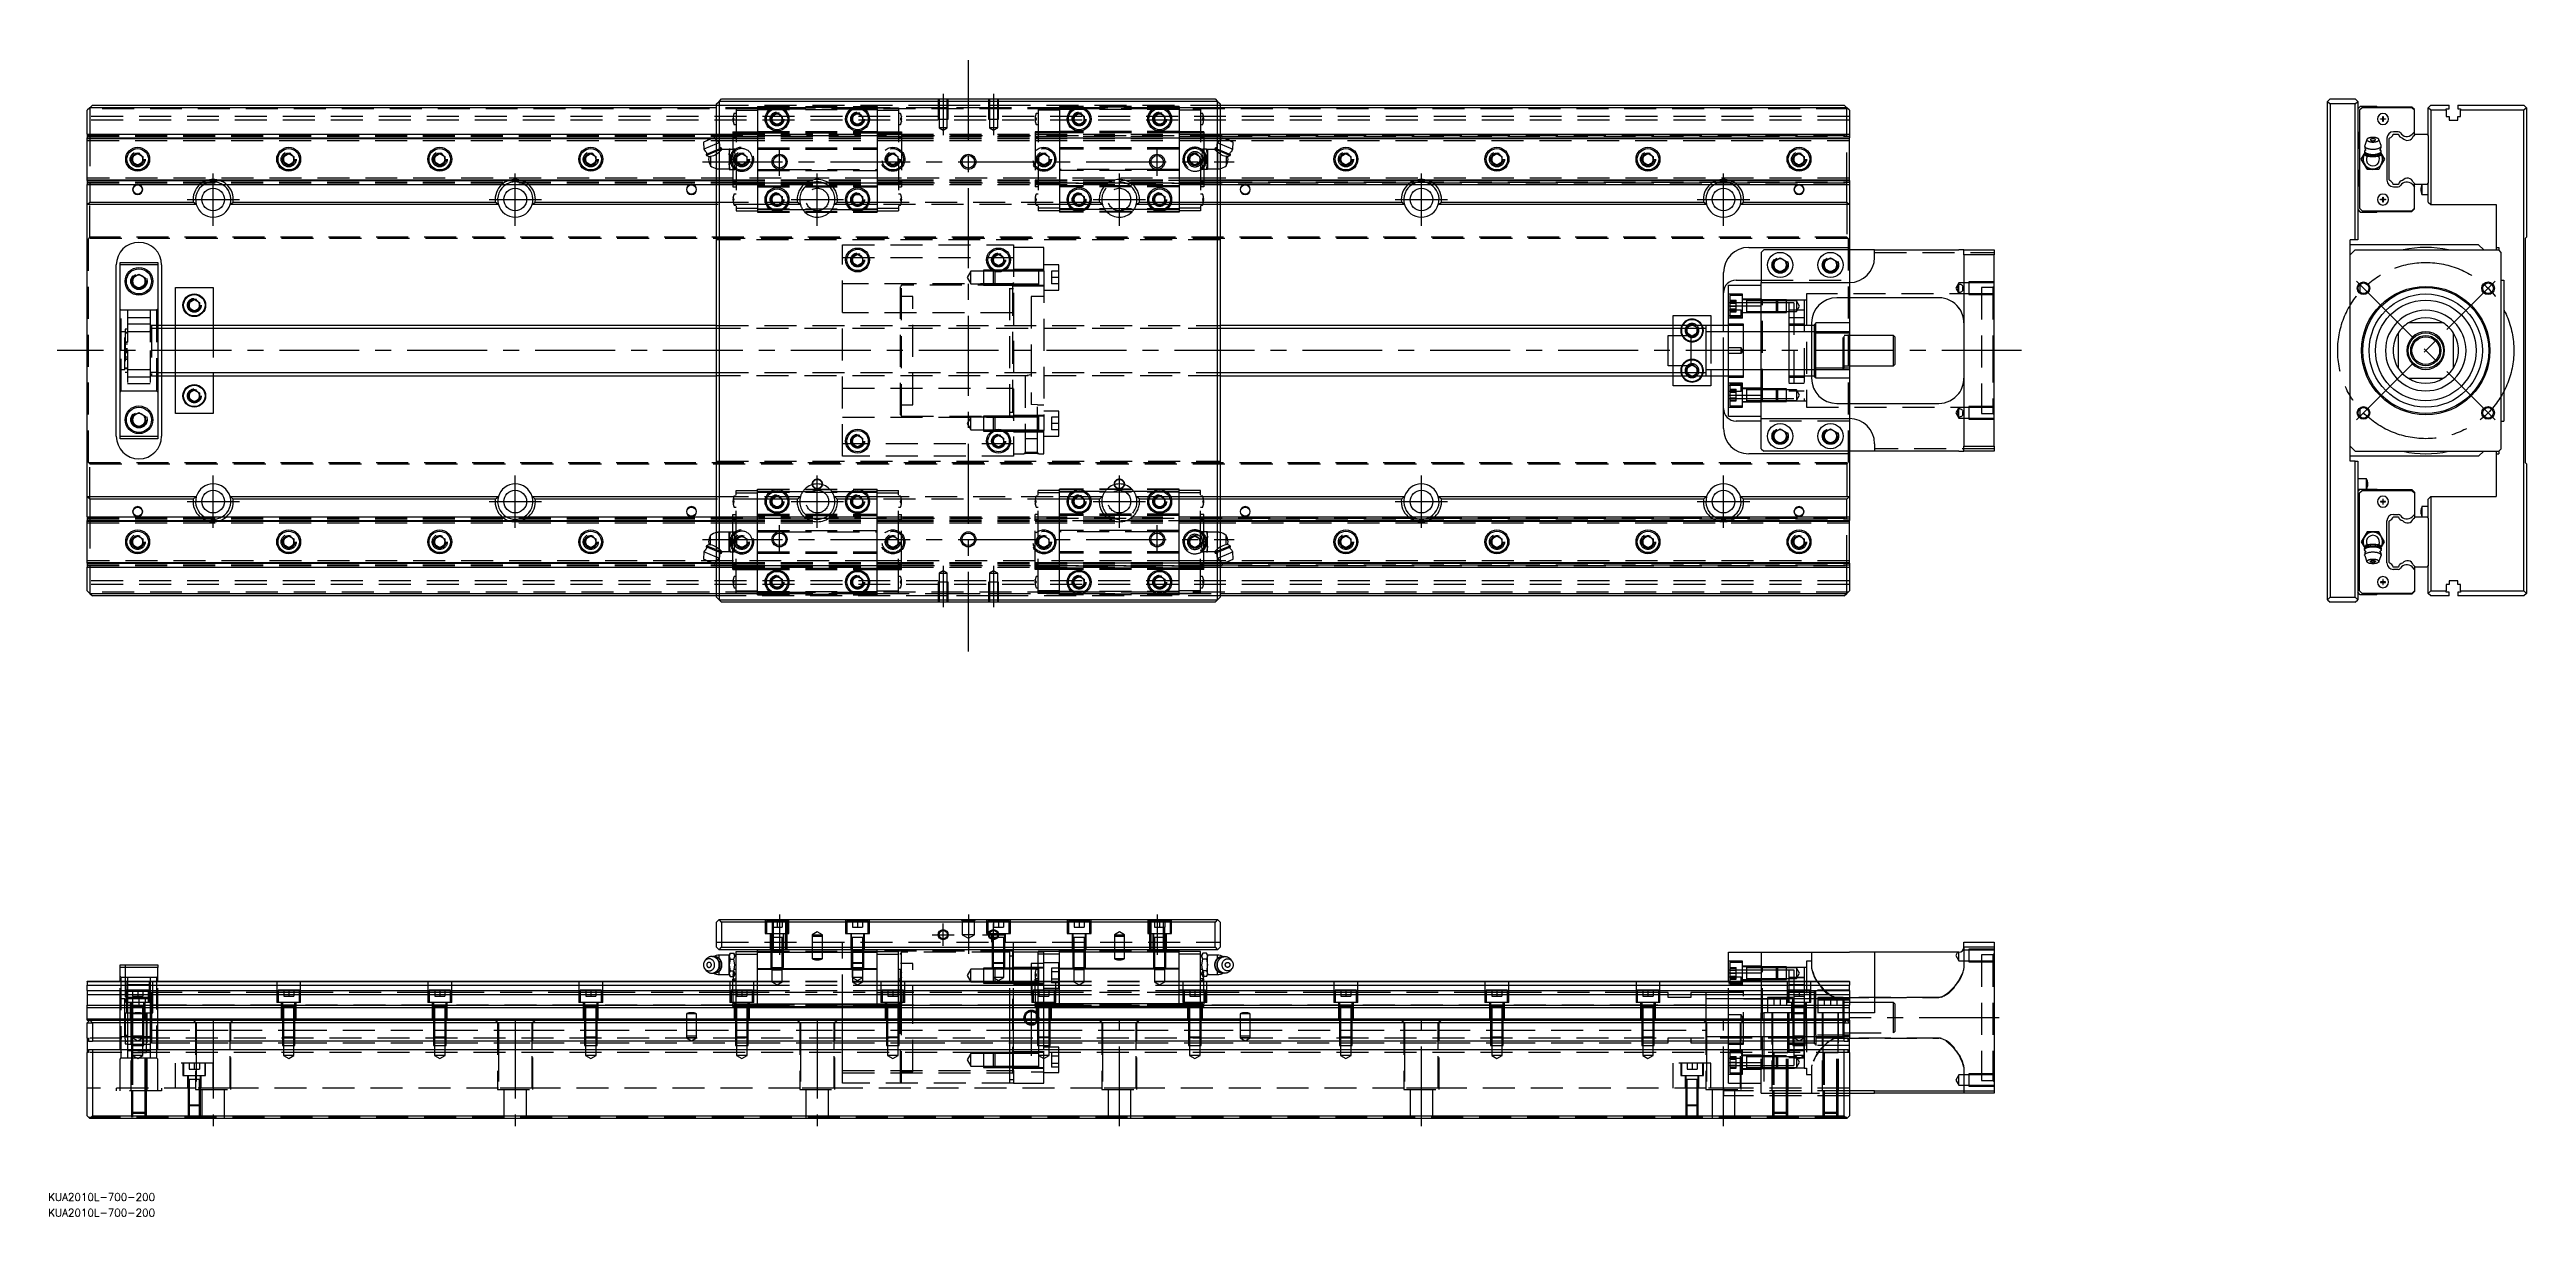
# Model space of a CAD drawing. Extents: x -15 to 969, y -344 to 120.
import ezdxf

# ---------------------------------------------------------------- set-up
doc = ezdxf.new("R2010")
doc.units = 0
doc.linetypes.add('CENTER', pattern=[50.8, 31.75, -6.35, 6.35, -6.35])
doc.linetypes.add('DASHED', pattern=[19.05, 12.7, -6.35])
doc.layers.get('0').update_dxf_attribs({"linetype": 'CONTINUOUS'})
doc.layers.add('CENTER', color=1, linetype='CENTER')
doc.styles.get("Standard").update_dxf_attribs({"font": 'txt.shx', "height": 3, "bigfont": 'bigfont.shx'})

# ---------------------------------------------------------------- blocks, each defined once
blk = doc.blocks.new('*U2')
at = {"color": 7, "linetype": 'CONTINUOUS'}
blk.add_text('KUA2010L-700-200', height=3, dxfattribs=at).set_placement((-15.53, -337.8))
blk = doc.blocks.new('*U3')
at = {"color": 7, "linetype": 'CONTINUOUS'}
blk.add_text('KUA2010L-700-200', height=3, dxfattribs=at).set_placement((-15.53, -344.01))

msp = doc.modelspace()

# ---------------------------------------------------------------- linework, layer by layer
at = {"color": 7, "linetype": 'CONTINUOUS'}
for p, q in [((250, 98), (251, 99)), ((251, 99), (252, 100)), ((251, 99), (251, -99)), ((449, 99), (251, 99)), ((252, 100), (448, 100)), ((448, 100), (449, 99)), ((449, 99), (450, 98)), ((449, -99), (449, 99)), ((890.99, 100), (889.99, 99)), ((889.99, -99), (889.99, 99)), ((889.99, 99), (890.99, 98)), ((890.99, 100), (900.99, 100)), ((901.99, 99), (900.99, 100)), ((900.99, 98), (901.99, 99)), ((901.99, 99), (901.99, 44)), ((1, 96.5), (0, 95.5)), ((0, 86), (0, 95.5)), ((2, 97.5), (1, 96.5)), ((1, 96.5), (1, 86)), ((250, 96.5), (1, 96.5)), ((2, 97.5), (250, 97.5)), ((250, -98), (250, 98)), ((272, 93.15), (274, 94.31)), ((272, 90.85), (272, 93.15)), ((274, 89.69), (272, 90.85)), ((274, 94.31), (276, 93.15)), ((276, 90.85), (274, 89.69)), ((276, 93.15), (276, 90.85)), ((304, 93.15), (306, 94.31)), ((304, 90.85), (304, 93.15)), ((306, 89.69), (304, 90.85)), ((306, 94.31), (308, 93.15)), ((308, 90.85), (306, 89.69)), ((308, 93.15), (308, 90.85)), ((392, 93.15), (394, 94.31)), ((392, 90.85), (392, 93.15)), ((394, 89.69), (392, 90.85)), ((394, 94.31), (396, 93.15)), ((396, 90.85), (394, 89.69)), ((396, 93.15), (396, 90.85)), ((424, 93.15), (426, 94.31)), ((424, 90.85), (424, 93.15)), ((426, 89.69), (424, 90.85)), ((426, 94.31), (428, 93.15)), ((428, 90.85), (426, 89.69)), ((428, 93.15), (428, 90.85)), ((450, 98), (450, -98)), ((450, 97.5), (698, 97.5)), ((699, 96.5), (450, 96.5)), ((699, 96.5), (698, 97.5)), ((700, 95.5), (699, 96.5)), ((699, 86), (699, 96.5)), ((700, 95.5), (700, 86)), ((900.99, 98), (890.99, 98)), ((890.99, 98), (890.99, -98)), ((900.99, 44), (900.99, 98)), ((902.99, 97), (901.99, 96)), ((903.69, 96.45), (902.69, 95.45)), ((902.69, 95.45), (902.69, 56.55)), ((909.49, 97), (902.99, 97)), ((923.49, 96.45), (903.69, 96.45)), ((909.74, 96.75), (909.49, 97)), ((923.49, 96.75), (909.74, 96.75)), ((910.99, 91.9), (910.99, 92.1)), ((910.99, 92.1), (911.89, 92.1)), ((911.89, 91.9), (910.99, 91.9)), ((911.89, 92.1), (911.89, 93)), ((911.89, 93), (912.09, 93)), ((911.89, 92.1), (911.99, 92)), ((911.89, 91.9), (911.99, 92)), ((911.89, 91), (911.89, 91.9)), ((912.09, 91), (911.89, 91)), ((912.09, 92.1), (911.99, 92)), ((912.09, 91.9), (911.99, 92)), ((912.09, 93), (912.09, 92.1)), ((912.09, 92.1), (912.99, 92.1)), ((912.99, 91.9), (912.09, 91.9)), ((912.09, 91.9), (912.09, 91)), ((912.99, 92.1), (912.99, 91.9)), ((924.49, 95.75), (923.49, 96.75)), ((924.49, 95.45), (923.49, 96.45)), ((924.49, 95.45), (924.49, 95.75)), ((924.49, 86.92), (924.49, 95.45)), ((929.99, 96.5), (930.99, 97.5)), ((929.99, 85.4), (929.99, 96.5)), ((930.99, 95.5), (929.99, 96.5)), ((930.99, 97.5), (938.29, 97.5)), ((930.99, 95.5), (930.99, 58)), ((937.14, 95.5), (930.99, 95.5)), ((937.14, 96), (938.29, 96)), ((937.14, 95.5), (937.14, 96)), ((937.14, 95.5), (937.14, 93)), ((937.14, 93), (938.29, 93)), ((938.29, 96), (938.29, 97.5)), ((938.29, 93), (938.29, 91.5)), ((938.29, 91.5), (941.69, 91.5)), ((941.69, 97.5), (967.99, 97.5)), ((941.69, 97.5), (941.69, 96)), ((941.69, 96), (942.84, 96)), ((941.69, 91.5), (941.69, 93)), ((941.69, 93), (942.84, 93)), ((942.84, 96), (942.84, 95.5)), ((942.84, 93), (942.84, 95.5)), ((967.99, 95.5), (942.84, 95.5)), ((967.99, 97.5), (968.99, 96.5)), ((968.99, 96.5), (967.99, 95.5)), ((967.99, -95.5), (967.99, 95.5)), ((968.99, 96.5), (968.99, 45)), ((0, 86), (0, 84.48)), ((0, 86), (250, 86)), ((0, 84.48), (248.73, 84.48)), ((0, 84.2), (0, 84.48)), ((0, 84.2), (248.05, 84.2)), ((0, 67.8), (0, 84.2)), ((249.2, 84.68), (244.77, 82.84)), ((244.77, 82.84), (244.97, 80)), ((250, 82.09), (244.97, 80)), ((250, 79.66), (245.83, 77.93)), ((250, 79.22), (245.98, 77.56)), ((250, 83.76), (249.2, 84.68)), ((249.37, 84.48), (250, 84.48)), ((249.62, 84.2), (250, 84.2)), ((450, 86), (700, 86)), ((450.8, 84.68), (450, 83.76)), ((450, 84.48), (450.63, 84.48)), ((450, 84.2), (450.38, 84.2)), ((450, 82.09), (455.03, 80)), ((450, 79.66), (454.17, 77.93)), ((450, 79.22), (454.02, 77.56)), ((450.8, 84.68), (455.23, 82.84)), ((451.27, 84.48), (700, 84.48)), ((451.95, 84.2), (700, 84.2)), ((455.03, 80), (455.23, 82.84)), ((700, 86), (700, 84.48)), ((700, 84.2), (700, 84.48)), ((700, 67.8), (700, 84.2)), ((901.99, 87), (902.49, 86.5)), ((902.49, 80.5), (901.99, 80)), ((902.49, 86.5), (902.49, 80.5)), ((904.72, 81.44), (904.69, 81.27)), ((904.69, 81.27), (904.7, 81.17)), ((904.71, 79.33), (904.69, 79.26)), ((904.69, 79.26), (904.69, 79.19)), ((904.69, 79.19), (904.7, 79.09)), ((904.69, 79.19), (904.69, 78.82)), ((904.69, 78.82), (904.69, 78.75)), ((904.69, 78.75), (904.71, 78.69)), ((904.7, 81.17), (904.73, 81.07)), ((904.7, 79.09), (904.73, 78.99)), ((904.73, 79.39), (904.71, 79.33)), ((905.61, 83.89), (904.72, 81.44)), ((904.73, 81.07), (904.78, 80.97)), ((904.76, 79.46), (904.73, 79.39)), ((904.73, 78.99), (904.78, 78.9)), ((904.81, 79.52), (904.76, 79.46)), ((904.78, 80.97), (904.85, 80.88)), ((904.78, 78.9), (904.85, 78.8)), ((904.86, 79.59), (904.81, 79.52)), ((904.85, 80.88), (904.94, 80.78)), ((904.85, 78.8), (904.94, 78.71)), ((904.92, 79.65), (904.86, 79.59)), ((904.99, 79.71), (904.92, 79.65)), ((904.94, 80.78), (905.05, 80.69)), ((905.05, 79.77), (904.99, 79.71)), ((905.05, 80.69), (905.18, 80.61)), ((905.18, 80.61), (905.32, 80.52)), ((905.32, 80.52), (905.48, 80.45)), ((905.48, 80.45), (905.66, 80.37)), ((905.61, 83.89), (905.59, 83.81)), ((905.59, 83.81), (905.59, 83.73)), ((905.59, 83.73), (905.61, 83.65)), ((905.64, 83.95), (905.61, 83.89)), ((905.61, 83.65), (905.64, 83.58)), ((905.68, 84.02), (905.64, 83.95)), ((905.64, 83.58), (905.69, 83.5)), ((905.66, 80.37), (905.85, 80.31)), ((905.74, 84.08), (905.68, 84.02)), ((905.69, 83.5), (905.76, 83.42)), ((905.8, 84.14), (905.74, 84.08)), ((905.76, 83.42), (905.84, 83.35)), ((905.88, 84.2), (905.8, 84.14)), ((905.84, 83.35), (905.94, 83.28)), ((905.85, 80.31), (906.05, 80.24)), ((905.97, 84.25), (905.88, 84.2)), ((905.94, 83.28), (906.05, 83.22)), ((906.06, 84.31), (905.97, 84.25)), ((906.05, 83.22), (906.18, 83.16)), ((906.05, 80.24), (906.27, 80.19)), ((906.17, 84.36), (906.06, 84.31)), ((906.29, 84.41), (906.17, 84.36)), ((906.18, 83.16), (906.32, 83.1)), ((906.27, 80.19), (906.49, 80.14)), ((906.41, 84.45), (906.29, 84.41)), ((906.32, 83.1), (906.47, 83.05)), ((906.55, 84.49), (906.41, 84.45)), ((906.47, 83.05), (906.64, 83)), ((906.49, 80.14), (906.73, 80.1)), ((906.69, 84.53), (906.55, 84.49)), ((906.64, 83), (906.81, 82.96)), ((906.84, 84.57), (906.69, 84.53)), ((906.73, 80.1), (906.97, 80.07)), ((906.81, 82.96), (907, 82.92)), ((906.99, 84.6), (906.84, 84.57)), ((906.97, 80.07), (907.22, 80.04)), ((907.15, 84.62), (906.99, 84.6)), ((907.01, 83.83), (906.99, 83.79)), ((906.99, 83.79), (906.99, 83.76)), ((906.99, 83.76), (906.99, 83.73)), ((906.99, 83.73), (907.01, 83.69)), ((907, 82.92), (907.19, 82.9)), ((907.02, 83.86), (907.01, 83.83)), ((907.01, 83.69), (907.02, 83.66)), ((907.05, 83.89), (907.02, 83.86)), ((907.02, 83.66), (907.05, 83.63)), ((907.08, 83.92), (907.05, 83.89)), ((907.05, 83.63), (907.08, 83.6)), ((907.12, 83.95), (907.08, 83.92)), ((907.08, 83.6), (907.12, 83.57)), ((907.17, 83.98), (907.12, 83.95)), ((907.12, 83.57), (907.17, 83.54)), ((907.31, 84.64), (907.15, 84.62)), ((907.22, 84.01), (907.17, 83.98)), ((907.17, 83.54), (907.22, 83.51)), ((907.19, 82.9), (907.38, 82.87)), ((907.28, 84.03), (907.22, 84.01)), ((907.22, 83.51), (907.28, 83.49)), ((907.22, 80.04), (907.47, 80.02)), ((907.35, 84.05), (907.28, 84.03)), ((907.28, 83.49), (907.35, 83.47)), ((907.48, 84.66), (907.31, 84.64)), ((907.42, 84.07), (907.35, 84.05)), ((907.35, 83.47), (907.42, 83.45)), ((907.38, 82.87), (907.58, 82.86)), ((907.49, 84.09), (907.42, 84.07)), ((907.42, 83.45), (907.49, 83.43)), ((907.47, 80.02), (907.73, 80.01)), ((907.65, 84.67), (907.48, 84.66)), ((907.57, 84.11), (907.49, 84.09)), ((907.49, 83.43), (907.57, 83.41)), ((907.65, 84.12), (907.57, 84.11)), ((907.57, 83.41), (907.65, 83.4)), ((907.58, 82.86), (907.79, 82.85)), ((907.82, 84.68), (907.65, 84.67)), ((907.73, 84.13), (907.65, 84.12)), ((907.65, 83.4), (907.73, 83.39)), ((907.82, 84.14), (907.73, 84.13)), ((907.73, 83.39), (907.82, 83.38)), ((907.73, 80.01), (907.99, 80)), ((907.79, 82.85), (907.99, 82.84)), ((907.99, 84.68), (907.82, 84.68)), ((907.9, 84.14), (907.82, 84.14)), ((907.82, 83.38), (907.9, 83.38)), ((907.99, 84.14), (907.9, 84.14)), ((907.9, 83.38), (907.99, 83.38)), ((908.16, 84.68), (907.99, 84.68)), ((908.08, 84.14), (907.99, 84.14)), ((907.99, 83.38), (908.08, 83.38)), ((907.99, 82.84), (908.19, 82.85)), ((907.99, 80), (908.25, 80.01)), ((908.16, 84.14), (908.08, 84.14)), ((908.08, 83.38), (908.16, 83.38)), ((908.33, 84.67), (908.16, 84.68)), ((908.25, 84.13), (908.16, 84.14)), ((908.16, 83.38), (908.25, 83.39)), ((908.19, 82.85), (908.4, 82.86)), ((908.33, 84.12), (908.25, 84.13)), ((908.25, 83.39), (908.33, 83.4)), ((908.25, 80.01), (908.51, 80.02)), ((908.5, 84.66), (908.33, 84.67)), ((908.41, 84.11), (908.33, 84.12)), ((908.33, 83.4), (908.41, 83.41)), ((908.4, 82.86), (908.6, 82.87)), ((908.49, 84.09), (908.41, 84.11)), ((908.41, 83.41), (908.49, 83.43)), ((908.56, 84.07), (908.49, 84.09)), ((908.49, 83.43), (908.56, 83.45)), ((908.67, 84.64), (908.5, 84.66)), ((908.51, 80.02), (908.76, 80.04)), ((908.63, 84.05), (908.56, 84.07)), ((908.56, 83.45), (908.63, 83.47)), ((908.6, 82.87), (908.79, 82.9)), ((908.7, 84.03), (908.63, 84.05)), ((908.63, 83.47), (908.7, 83.49)), ((908.83, 84.62), (908.67, 84.64)), ((908.76, 84.01), (908.7, 84.03)), ((908.7, 83.49), (908.76, 83.51)), ((908.81, 83.98), (908.76, 84.01)), ((908.76, 83.51), (908.81, 83.54)), ((908.76, 80.04), (909.01, 80.07)), ((908.79, 82.9), (908.98, 82.92)), ((908.86, 83.95), (908.81, 83.98)), ((908.81, 83.54), (908.86, 83.57)), ((908.99, 84.6), (908.83, 84.62)), ((908.9, 83.92), (908.86, 83.95)), ((908.86, 83.57), (908.9, 83.6)), ((908.93, 83.89), (908.9, 83.92)), ((908.9, 83.6), (908.93, 83.63)), ((908.96, 83.86), (908.93, 83.89)), ((908.93, 83.63), (908.96, 83.66)), ((908.97, 83.83), (908.96, 83.86)), ((908.96, 83.66), (908.97, 83.69)), ((908.99, 83.79), (908.97, 83.83)), ((908.97, 83.69), (908.99, 83.73)), ((908.98, 82.92), (909.17, 82.96)), ((909.14, 84.57), (908.99, 84.6)), ((908.99, 83.76), (908.99, 83.79)), ((908.99, 83.73), (908.99, 83.76)), ((909.01, 80.07), (909.25, 80.1)), ((909.29, 84.53), (909.14, 84.57)), ((909.17, 82.96), (909.34, 83)), ((909.25, 80.1), (909.49, 80.14)), ((909.43, 84.49), (909.29, 84.53)), ((909.34, 83), (909.51, 83.05)), ((909.57, 84.45), (909.43, 84.49)), ((909.49, 80.14), (909.71, 80.19)), ((909.51, 83.05), (909.66, 83.1)), ((909.69, 84.41), (909.57, 84.45)), ((909.66, 83.1), (909.8, 83.16)), ((909.81, 84.36), (909.69, 84.41)), ((909.71, 80.19), (909.93, 80.24)), ((909.8, 83.16), (909.93, 83.22)), ((909.92, 84.31), (909.81, 84.36)), ((910.01, 84.25), (909.92, 84.31)), ((909.93, 83.22), (910.04, 83.28)), ((909.93, 80.24), (910.13, 80.31)), ((910.1, 84.2), (910.01, 84.25)), ((910.04, 83.28), (910.14, 83.35)), ((910.18, 84.14), (910.1, 84.2)), ((910.13, 80.31), (910.32, 80.37)), ((910.14, 83.35), (910.22, 83.42)), ((910.24, 84.08), (910.18, 84.14)), ((910.22, 83.42), (910.29, 83.5)), ((910.3, 84.02), (910.24, 84.08)), ((910.29, 83.5), (910.34, 83.58)), ((910.34, 83.95), (910.3, 84.02)), ((910.32, 80.37), (910.5, 80.45)), ((910.37, 83.89), (910.34, 83.95)), ((910.34, 83.58), (910.37, 83.65)), ((910.39, 83.81), (910.37, 83.89)), ((911.26, 81.44), (910.37, 83.89)), ((910.37, 83.65), (910.39, 83.73)), ((910.39, 83.73), (910.39, 83.81)), ((910.5, 80.45), (910.66, 80.52)), ((910.66, 80.52), (910.8, 80.61)), ((910.8, 80.61), (910.93, 80.69)), ((910.93, 80.69), (911.04, 80.78)), ((910.99, 79.71), (910.93, 79.77)), ((911.06, 79.65), (910.99, 79.71)), ((911.04, 80.78), (911.13, 80.88)), ((911.04, 78.71), (911.13, 78.8)), ((911.12, 79.59), (911.06, 79.65)), ((911.17, 79.52), (911.12, 79.59)), ((911.13, 80.88), (911.2, 80.97)), ((911.13, 78.8), (911.2, 78.9)), ((911.22, 79.46), (911.17, 79.52)), ((911.2, 80.97), (911.25, 81.07)), ((911.2, 78.9), (911.25, 78.99)), ((911.25, 79.39), (911.22, 79.46)), ((911.25, 81.07), (911.28, 81.17)), ((911.27, 79.33), (911.25, 79.39)), ((911.25, 78.99), (911.28, 79.09)), ((911.29, 81.27), (911.26, 81.44)), ((911.29, 79.26), (911.27, 79.33)), ((911.27, 78.69), (911.29, 78.75)), ((911.28, 81.17), (911.29, 81.27)), ((911.28, 79.09), (911.29, 79.19)), ((911.29, 79.19), (911.29, 79.26)), ((911.29, 78.82), (911.29, 79.19)), ((911.29, 78.75), (911.29, 78.82)), ((913.56, 84.33), (913.56, 67.67)), ((914.49, 84.2), (914.65, 84.48)), ((914.49, 67.8), (914.49, 84.2)), ((916.05, 86), (918.13, 86)), ((918.07, 86.93), (916.16, 86.93)), ((924.49, 86.92), (923.53, 85.95)), ((924.04, 85.15), (924.49, 85.6)), ((924.49, 85.6), (924.49, 86.92)), ((924.49, 85.6), (924.89, 86)), ((924.89, 86), (929.39, 86)), ((929.39, 86), (929.99, 85.4)), ((929.99, 85.4), (929.99, 66.6)), ((18, 77.15), (20, 78.31)), ((18, 74.85), (18, 77.15)), ((20, 73.69), (18, 74.85)), ((20, 78.31), (22, 77.15)), ((22, 74.85), (20, 73.69)), ((22, 77.15), (22, 74.85)), ((78, 77.15), (80, 78.31)), ((78, 74.85), (78, 77.15)), ((80, 73.69), (78, 74.85)), ((80, 78.31), (82, 77.15)), ((82, 74.85), (80, 73.69)), ((82, 77.15), (82, 74.85)), ((138, 77.15), (140, 78.31)), ((138, 74.85), (138, 77.15)), ((140, 73.69), (138, 74.85)), ((140, 78.31), (142, 77.15)), ((142, 74.85), (140, 73.69)), ((142, 77.15), (142, 74.85)), ((198, 77.15), (200, 78.31)), ((198, 74.85), (198, 77.15)), ((200, 73.69), (198, 74.85)), ((200, 78.31), (202, 77.15)), ((202, 74.85), (200, 73.69)), ((202, 77.15), (202, 74.85)), ((246.04, 78.44), (245.83, 77.93)), ((245.83, 77.93), (245.98, 77.56)), ((245.98, 77.56), (247.1, 77.09)), ((246.94, 77.07), (247.6, 77.18)), ((247.6, 77.18), (247.6, 73.4)), ((453.06, 77.07), (452.4, 77.18)), ((452.4, 77.18), (452.4, 73.4)), ((452.9, 77.09), (454.02, 77.56)), ((454.17, 77.93), (453.96, 78.44)), ((454.02, 77.56), (454.17, 77.93)), ((498, 77.15), (500, 78.31)), ((498, 74.85), (498, 77.15)), ((500, 73.69), (498, 74.85)), ((500, 78.31), (502, 77.15)), ((502, 74.85), (500, 73.69)), ((502, 77.15), (502, 74.85)), ((558, 77.15), (560, 78.31)), ((558, 74.85), (558, 77.15)), ((560, 73.69), (558, 74.85)), ((560, 78.31), (562, 77.15)), ((562, 74.85), (560, 73.69)), ((562, 77.15), (562, 74.85)), ((618, 77.15), (620, 78.31)), ((618, 74.85), (618, 77.15)), ((620, 73.69), (618, 74.85)), ((620, 78.31), (622, 77.15)), ((622, 74.85), (620, 73.69)), ((622, 77.15), (622, 74.85)), ((678, 77.15), (680, 78.31)), ((678, 74.85), (678, 77.15)), ((680, 73.69), (678, 74.85)), ((680, 78.31), (682, 77.15)), ((682, 74.85), (680, 73.69)), ((682, 77.15), (682, 74.85)), ((901.99, 72), (902.49, 71.5)), ((902.49, 71.5), (902.49, 65.5)), ((903.37, 76), (904.53, 78)), ((904.53, 74), (903.37, 76)), ((904.53, 78), (904.81, 78.49)), ((905.68, 72), (904.53, 74)), ((904.71, 78.69), (904.73, 78.62)), ((904.73, 78.62), (904.76, 78.55)), ((904.76, 78.55), (904.81, 78.49)), ((904.81, 78.49), (904.86, 78.42)), ((904.86, 78.42), (904.92, 78.36)), ((904.9, 77.98), (904.91, 78.05)), ((904.9, 77.91), (904.9, 77.98)), ((904.91, 77.84), (904.9, 77.91)), ((904.91, 78.05), (904.93, 78.12)), ((904.92, 77.78), (904.91, 77.84)), ((904.92, 78.36), (904.99, 78.3)), ((904.93, 77.72), (904.92, 77.78)), ((904.93, 78.12), (904.95, 78.2)), ((904.96, 77.66), (904.93, 77.72)), ((904.94, 78.71), (905.05, 78.62)), ((904.95, 78.2), (904.98, 78.27)), ((904.99, 77.61), (904.96, 77.66)), ((904.98, 78.27), (904.99, 78.29)), ((904.99, 78.3), (905.11, 78.21)), ((904.99, 78.3), (905.98, 77.46)), ((905.02, 77.55), (904.99, 77.61)), ((905.07, 77.5), (905.02, 77.55)), ((905.05, 78.62), (905.18, 78.53)), ((905.11, 77.46), (905.07, 77.5)), ((905.11, 78.21), (905.25, 78.12)), ((905.17, 77.41), (905.11, 77.46)), ((905.23, 77.36), (905.17, 77.41)), ((905.18, 78.53), (905.32, 78.45)), ((905.31, 77.32), (905.23, 77.36)), ((905.25, 78.12), (905.41, 78.03)), ((905.39, 77.28), (905.31, 77.32)), ((905.32, 78.45), (905.48, 78.37)), ((905.48, 77.24), (905.39, 77.28)), ((905.41, 78.03), (905.58, 77.96)), ((905.48, 78.37), (905.66, 78.3)), ((905.58, 77.21), (905.48, 77.24)), ((905.58, 77.96), (905.78, 77.88)), ((905.67, 77.18), (905.58, 77.21)), ((905.66, 78.3), (905.85, 78.23)), ((907.99, 72), (905.68, 72)), ((905.78, 77.88), (905.98, 77.82)), ((905.85, 78.23), (906.05, 78.17)), ((905.98, 77.82), (906.2, 77.76)), ((906.15, 77.35), (905.98, 77.46)), ((906.05, 78.17), (906.27, 78.11)), ((906.35, 77.27), (906.15, 77.35)), ((906.2, 77.76), (906.44, 77.71)), ((906.27, 78.11), (906.49, 78.07)), ((906.44, 77.71), (906.68, 77.66)), ((906.49, 78.07), (906.73, 78.02)), ((906.68, 77.66), (906.93, 77.63)), ((906.73, 78.02), (906.97, 77.99)), ((906.93, 77.63), (907.19, 77.6)), ((906.97, 77.99), (907.22, 77.96)), ((907.19, 77.6), (907.45, 77.58)), ((907.22, 77.96), (907.47, 77.94)), ((907.45, 77.58), (907.72, 77.56)), ((907.47, 77.94), (907.73, 77.93)), ((907.72, 77.56), (907.99, 77.56)), ((907.73, 77.93), (907.99, 77.93)), ((907.99, 77.93), (908.25, 77.93)), ((907.99, 77.56), (908.26, 77.56)), ((910.3, 72), (907.99, 72)), ((908.25, 77.93), (908.51, 77.94)), ((908.26, 77.56), (908.53, 77.58)), ((908.51, 77.94), (908.76, 77.96)), ((908.53, 77.58), (908.79, 77.6)), ((908.76, 77.96), (909.01, 77.99)), ((908.79, 77.6), (909.05, 77.63)), ((909.01, 77.99), (909.25, 78.02)), ((909.05, 77.63), (909.3, 77.66)), ((909.25, 78.02), (909.49, 78.07)), ((909.3, 77.66), (909.54, 77.71)), ((909.49, 78.07), (909.71, 78.11)), ((909.54, 77.71), (909.78, 77.76)), ((909.77, 77.32), (909.56, 77.25)), ((909.71, 78.11), (909.93, 78.17)), ((910, 77.46), (909.77, 77.32)), ((909.78, 77.76), (910, 77.82)), ((909.93, 78.17), (910.13, 78.23)), ((910, 77.46), (910.99, 78.3)), ((910, 77.82), (910.2, 77.88)), ((910.13, 78.23), (910.32, 78.3)), ((910.2, 77.88), (910.4, 77.96)), ((911.45, 74), (910.3, 72)), ((910.4, 77.21), (910.31, 77.18)), ((910.32, 78.3), (910.5, 78.37)), ((910.4, 77.96), (910.57, 78.03)), ((910.5, 77.24), (910.4, 77.21)), ((910.5, 78.37), (910.66, 78.45)), ((910.59, 77.28), (910.5, 77.24)), ((910.57, 78.03), (910.73, 78.12)), ((910.67, 77.32), (910.59, 77.28)), ((910.66, 78.45), (910.8, 78.53)), ((910.74, 77.36), (910.67, 77.32)), ((910.73, 78.12), (910.87, 78.21)), ((910.81, 77.41), (910.74, 77.36)), ((910.8, 78.53), (910.93, 78.62)), ((910.87, 77.46), (910.81, 77.41)), ((910.87, 78.21), (910.99, 78.3)), ((910.91, 77.5), (910.87, 77.46)), ((910.96, 77.55), (910.91, 77.5)), ((910.93, 78.62), (911.04, 78.71)), ((910.99, 77.61), (910.96, 77.55)), ((910.99, 78.3), (911.06, 78.36)), ((910.99, 78.29), (911, 78.27)), ((911.02, 77.66), (910.99, 77.61)), ((911, 78.27), (911.03, 78.2)), ((911.05, 77.72), (911.02, 77.66)), ((911.03, 78.2), (911.05, 78.12)), ((911.05, 78.12), (911.07, 78.05)), ((911.06, 77.78), (911.05, 77.72)), ((911.06, 78.36), (911.12, 78.42)), ((911.07, 77.84), (911.06, 77.78)), ((911.07, 78.05), (911.08, 77.98)), ((911.08, 77.91), (911.07, 77.84)), ((911.08, 77.98), (911.08, 77.91)), ((911.12, 78.42), (911.17, 78.49)), ((911.17, 78.49), (911.22, 78.55)), ((911.17, 78.49), (911.45, 78)), ((911.22, 78.55), (911.25, 78.62)), ((911.25, 78.62), (911.27, 78.69)), ((911.45, 78), (912.61, 76)), ((912.61, 76), (911.45, 74)), ((0, 67.52), (0, 67.8)), ((0, 67.8), (250, 67.8)), ((0, 67.52), (0, 66)), ((0, 67.52), (250, 67.52)), ((0, 58), (0, 66)), ((0, 66), (250, 66)), ((1, 66), (1, 59)), ((272, 61.15), (274, 62.31)), ((272, 58.85), (272, 61.15)), ((274, 62.31), (276, 61.15)), ((276, 61.15), (276, 58.85)), ((304, 61.15), (306, 62.31)), ((304, 58.85), (304, 61.15)), ((306, 62.31), (308, 61.15)), ((308, 61.15), (308, 58.85)), ((392, 61.15), (394, 62.31)), ((392, 58.85), (392, 61.15)), ((394, 62.31), (396, 61.15)), ((396, 61.15), (396, 58.85)), ((424, 61.15), (426, 62.31)), ((424, 58.85), (424, 61.15)), ((426, 62.31), (428, 61.15)), ((428, 61.15), (428, 58.85)), ((450, 67.8), (700, 67.8)), ((450, 67.52), (700, 67.52)), ((450, 66), (700, 66)), ((699, 59), (699, 66)), ((700, 67.52), (700, 67.8)), ((700, 67.52), (700, 66)), ((700, 66), (700, 58)), ((902.49, 65.5), (901.99, 65)), ((910.99, 59.9), (910.99, 60.1)), ((910.99, 60.1), (911.89, 60.1)), ((911.89, 59.9), (910.99, 59.9)), ((911.89, 60.1), (911.89, 61)), ((911.89, 61), (912.09, 61)), ((911.89, 60.1), (911.99, 60)), ((911.89, 59.9), (911.99, 60)), ((911.89, 59), (911.89, 59.9)), ((912.09, 60.1), (911.99, 60)), ((912.09, 59.9), (911.99, 60)), ((912.09, 61), (912.09, 60.1)), ((912.09, 60.1), (912.99, 60.1)), ((912.99, 59.9), (912.09, 59.9)), ((912.09, 59.9), (912.09, 59)), ((912.99, 60.1), (912.99, 59.9)), ((914.65, 67.52), (914.49, 67.8)), ((918.13, 66), (916.05, 66)), ((916.16, 65.07), (918.07, 65.07)), ((923.53, 66.05), (924.49, 65.08)), ((924.89, 66), (924.04, 66.85)), ((924.49, 65.08), (924.49, 66.4)), ((924.49, 56.55), (924.49, 65.08)), ((929.39, 66), (924.89, 66)), ((926.99, 64.06), (926.99, 63.94)), ((927.49, 66), (927.49, 62)), ((927.49, 62), (929.99, 62)), ((929.99, 66.6), (929.39, 66)), ((929.99, 66), (929.39, 66)), ((929.99, 59), (929.99, 66.6)), ((0, 58), (1, 59)), ((0, -58), (0, 58)), ((43.29, 58), (0, 58)), ((1, 59), (42.06, 59)), ((43.29, 58), (42.06, 59)), ((56.71, 58), (57.94, 59)), ((163.29, 58), (56.71, 58)), ((57.94, 59), (162.06, 59)), ((163.29, 58), (162.06, 59)), ((176.71, 58), (177.94, 59)), ((250, 58), (176.71, 58)), ((177.94, 59), (250, 59)), ((274, 57.69), (272, 58.85)), ((276, 58.85), (274, 57.69)), ((306, 57.69), (304, 58.85)), ((308, 58.85), (306, 57.69)), ((394, 57.69), (392, 58.85)), ((396, 58.85), (394, 57.69)), ((426, 57.69), (424, 58.85)), ((428, 58.85), (426, 57.69)), ((450, 59), (522.06, 59)), ((523.29, 58), (450, 58)), ((523.29, 58), (522.06, 59)), ((536.71, 58), (537.94, 59)), ((643.29, 58), (536.71, 58)), ((537.94, 59), (642.06, 59)), ((643.29, 58), (642.06, 59)), ((656.71, 58), (657.94, 59)), ((700, 58), (656.71, 58)), ((657.94, 59), (699, 59)), ((699, 59), (700, 58)), ((700, 58), (700, 41)), ((901.99, 56), (902.99, 55)), ((902.69, 56.55), (903.69, 55.55)), ((902.99, 55), (909.49, 55)), ((903.69, 55.55), (923.49, 55.55)), ((909.49, 55), (909.74, 55.25)), ((909.74, 55.25), (923.49, 55.25)), ((912.09, 59), (911.89, 59)), ((923.49, 55.55), (924.49, 56.55)), ((923.49, 55.25), (924.49, 56.25)), ((924.49, 56.25), (924.49, 56.55)), ((929.99, 59), (930.99, 58)), ((930.99, 58), (956.99, 58)), ((956.99, 58), (956.99, 41)), ((660, 41), (700, 41)), ((666, 40), (665, 39)), ((710, 40), (666, 40)), ((700, 41), (700, 40)), ((710, 40), (743.5, 40)), ((710, 37), (710, 40)), ((745.5, 40), (743.5, 40)), ((745.5, 38), (745.5, 40)), ((745.5, 40), (757.5, 40)), ((757.5, 40), (757.5, 38)), ((900.99, 44), (898.99, 44)), ((898.99, 38), (898.99, 44)), ((949.99, 42), (898.99, 42)), ((900.99, 40), (898.99, 38)), ((901.99, 44), (900.99, 44)), ((900.99, 40), (957.99, 40)), ((951.99, 40), (949.99, 42)), ((956.99, 41), (956.99, 40)), ((956.99, 41), (957.99, 41)), ((957.99, 41), (957.99, 40)), ((958.99, 39), (957.99, 40)), ((968.49, 44.5), (968.99, 45)), ((968.49, 44.5), (968.49, -44.5)), ((11.5, -34), (11.5, 34)), ((13, 34), (13, 35)), ((13, 35), (28, 35)), ((28, 34), (13, 34)), ((13, -34), (13, 34)), ((18, 28.94), (20.5, 30.39)), ((20.5, 30.39), (23, 28.94)), ((28, 35), (28, 34)), ((28, 34), (28, -34)), ((29.5, 34), (29.5, 10)), ((304, 37.15), (306, 38.31)), ((304, 34.85), (304, 37.15)), ((306, 33.69), (304, 34.85)), ((306, 38.31), (308, 37.15)), ((308, 34.85), (306, 33.69)), ((308, 37.15), (308, 34.85)), ((360, 37.15), (362, 38.31)), ((360, 34.85), (360, 37.15)), ((362, 33.69), (360, 34.85)), ((362, 38.31), (364, 37.15)), ((364, 34.85), (362, 33.69)), ((364, 37.15), (364, 34.85)), ((650, 10), (650, 31)), ((665, 39), (665, 27)), ((670, 35.44), (672.5, 36.89)), ((670, 32.56), (670, 35.44)), ((672.5, 31.11), (670, 32.56)), ((672.5, 36.89), (675, 35.44)), ((675, 32.56), (672.5, 31.11)), ((675, 35.44), (675, 32.56)), ((690, 35.44), (692.5, 36.89)), ((690, 32.56), (690, 35.44)), ((692.5, 31.11), (690, 32.56)), ((692.5, 36.89), (695, 35.44)), ((695, 32.56), (692.5, 31.11)), ((695, 35.44), (695, 32.56)), ((757.5, 38), (745.5, 38)), ((745.5, 38), (745.5, -38)), ((757.5, -38), (757.5, 38)), ((898.99, -38), (898.99, 38)), ((958.99, -39), (958.99, 39)), ((18, 26.06), (18, 28.94)), ((20.5, 24.61), (18, 26.06)), ((23, 26.06), (20.5, 24.61)), ((23, 28.94), (23, 26.06)), ((35, 25), (50, 25)), ((35, 10), (35, 25)), ((40.5, 19.15), (42.5, 20.31)), ((42.5, 20.31), (44.5, 19.15)), ((50, 25), (50, 10)), ((652, 17.78), (652, 26)), ((652, 26), (665, 26)), ((655, 28), (665, 28)), ((665, 17.78), (665, 27)), ((665, 27), (700, 27)), ((735.5, 21), (695, 21)), ((700, 21), (700, 11)), ((743.02, 24.91), (743.06, 25.23)), ((743.06, 25.23), (743.16, 25.61)), ((743.16, 25.61), (743.3, 25.99)), ((743.3, 25.99), (743.5, 26.44)), ((743.5, 26.44), (743.72, 26.43)), ((743.5, 23.06), (743.5, 26.44)), ((743.58, 23.06), (743.5, 23.06)), ((743.82, 23.08), (743.58, 23.06)), ((743.72, 26.43), (743.94, 26.4)), ((744.04, 23.12), (743.82, 23.08)), ((743.94, 26.4), (744.15, 26.35)), ((744.29, 23.2), (744.04, 23.12)), ((744.15, 26.35), (744.35, 26.28)), ((744.52, 23.31), (744.29, 23.2)), ((744.35, 26.28), (744.58, 26.14)), ((744.72, 23.48), (744.52, 23.31)), ((744.58, 26.14), (744.77, 25.97)), ((744.88, 23.67), (744.72, 23.48)), ((744.77, 25.97), (744.91, 25.77)), ((744.99, 23.9), (744.88, 23.67)), ((744.91, 25.77), (745.02, 25.53)), ((745.06, 24.11), (744.99, 23.9)), ((745.02, 25.53), (745.08, 25.3)), ((902.99, 23.06), (902.99, 26.44)), ((958.99, 28), (959.99, 28)), ((959.99, 28), (959.99, -28)), ((250, 10), (28, 10)), ((40.5, 16.85), (40.5, 19.15)), ((42.5, 15.69), (40.5, 16.85)), ((44.5, 16.85), (42.5, 15.69)), ((44.5, 19.15), (44.5, 16.85)), ((643, 10), (450, 10)), ((630, 10), (630, 14)), ((630, 14), (645, 14)), ((636.96, 10), (637.5, 10.31)), ((637.5, 10.31), (638.04, 10)), ((652, 10), (643, 10)), ((643, 10), (643, -10)), ((643, 10), (643, -10)), ((645, 14), (645, 10)), ((652, -17.78), (652, 17.78)), ((652, 17.78), (665, 17.78)), ((665, -17.78), (665, 17.78)), ((665, -17.78), (665, 17.78)), ((685, 11), (685, -11)), ((686, 10), (685, 10)), ((686.31, 10.37), (686, 10.37)), ((686, 10.37), (686, 0)), ((686.63, 6.93), (686.63, 11)), ((700, 11), (686.63, 11)), ((700, 11), (700, 6.93)), ((935.92, 11), (922.06, 11)), ((628, -6), (628, 6)), ((628, 6), (637, 6)), ((637, 6), (637, -6)), ((686.63, -6.93), (686.63, 6.93)), ((700, 6.93), (686.63, 6.93)), ((700, 6.93), (700, -6.93)), ((717.5, 6), (700, 6)), ((718, 5.5), (717.5, 6)), ((717.5, -6), (717.5, 6)), ((718, 5.5), (718, -5.5)), ((917.99, 6.93), (917.99, -6.93)), ((939.99, -6.93), (939.99, 6.93)), ((637, -6), (628, -6)), ((686, 0), (686, -10.38)), ((686.63, -11), (686.63, -6.93)), ((700, -6.93), (686.63, -6.93)), ((700, -6), (717.5, -6)), ((700, -6.93), (700, -11)), ((717.5, -6), (718, -5.5)), ((28, -10), (250, -10)), ((29.5, -10), (29.5, -34)), ((35, -25), (35, -10)), ((40.5, -16.85), (42.5, -15.69)), ((40.5, -19.15), (40.5, -16.85)), ((42.5, -20.31), (40.5, -19.15)), ((42.5, -15.69), (44.5, -16.85)), ((44.5, -19.15), (42.5, -20.31)), ((44.5, -16.85), (44.5, -19.15)), ((50, -10), (50, -25)), ((450, -10), (643, -10)), ((630, -14), (630, -10)), ((645, -14), (630, -14)), ((637.5, -10.31), (636.96, -10)), ((638.04, -10), (637.5, -10.31)), ((643, -10), (652, -10)), ((645, -10), (645, -14)), ((650, -31), (650, -10)), ((652, -26), (652, -17.78)), ((652, -17.78), (665, -17.78)), ((665, -27), (665, -17.78)), ((685, -10), (686, -10)), ((686, -10.38), (686.31, -10.38)), ((700, -11), (686.63, -11)), ((700, -11), (700, -21)), ((922.06, -11), (935.92, -11)), ((18, -26.06), (20.5, -24.61)), ((18, -28.94), (18, -26.06)), ((20.5, -30.39), (18, -28.94)), ((20.5, -24.61), (23, -26.06)), ((23, -28.94), (20.5, -30.39)), ((23, -26.06), (23, -28.94)), ((50, -25), (35, -25)), ((652, -26), (665, -26)), ((665, -28), (655, -28)), ((665, -39), (665, -27)), ((665, -27), (700, -27)), ((695, -21), (735.5, -21)), ((743.02, -24.59), (743.06, -24.27)), ((743.06, -24.27), (743.16, -23.89)), ((743.16, -23.89), (743.3, -23.51)), ((743.3, -23.51), (743.5, -23.06)), ((743.5, -23.06), (743.72, -23.07)), ((743.5, -26.44), (743.5, -23.06)), ((743.58, -26.43), (743.5, -26.44)), ((743.82, -26.42), (743.58, -26.43)), ((743.72, -23.07), (743.94, -23.1)), ((744.04, -26.38), (743.82, -26.42)), ((743.94, -23.1), (744.15, -23.15)), ((744.29, -26.3), (744.04, -26.38)), ((744.15, -23.15), (744.35, -23.22)), ((744.52, -26.18), (744.29, -26.3)), ((744.35, -23.22), (744.58, -23.35)), ((744.72, -26.02), (744.52, -26.18)), ((744.58, -23.35), (744.77, -23.53)), ((744.88, -25.83), (744.72, -26.02)), ((744.77, -23.53), (744.91, -23.73)), ((744.99, -25.6), (744.88, -25.83)), ((744.91, -23.73), (745.02, -23.96)), ((745.06, -25.39), (744.99, -25.6)), ((745.02, -23.96), (745.08, -24.2)), ((902.99, -26.44), (902.99, -23.06)), ((958.99, -28), (959.99, -28)), ((13, -35), (13, -34)), ((13, -34), (28, -34)), ((28, -35), (13, -35)), ((28, -34), (28, -35)), ((304, -34.85), (306, -33.69)), ((304, -37.15), (304, -34.85)), ((306, -38.31), (304, -37.15)), ((306, -33.69), (308, -34.85)), ((308, -37.15), (306, -38.31)), ((308, -34.85), (308, -37.15)), ((360, -34.85), (362, -33.69)), ((360, -37.15), (360, -34.85)), ((362, -38.31), (360, -37.15)), ((362, -33.69), (364, -34.85)), ((364, -37.15), (362, -38.31)), ((364, -34.85), (364, -37.15)), ((665, -39), (666, -40)), ((670, -32.56), (672.5, -31.11)), ((670, -35.44), (670, -32.56)), ((672.5, -36.89), (670, -35.44)), ((672.5, -31.11), (675, -32.56)), ((675, -35.44), (672.5, -36.89)), ((675, -32.56), (675, -35.44)), ((690, -32.56), (692.5, -31.11)), ((690, -35.44), (690, -32.56)), ((692.5, -36.89), (690, -35.44)), ((692.5, -31.11), (695, -32.56)), ((695, -35.44), (692.5, -36.89)), ((695, -32.56), (695, -35.44)), ((710, -37), (710, -40)), ((745.5, -40), (745.5, -38)), ((745.5, -38), (757.5, -38)), ((757.5, -38), (757.5, -40)), ((898.99, -44), (898.99, -38)), ((898.99, -38), (900.99, -40)), ((957.99, -40), (958.99, -39)), ((700, -41), (660, -41)), ((710, -40), (666, -40)), ((700, -40), (700, -41)), ((700, -41), (700, -58)), ((743.5, -40), (710, -40)), ((743.5, -40), (745.5, -40)), ((757.5, -40), (745.5, -40)), ((949.99, -42), (898.99, -42)), ((900.99, -44), (898.99, -44)), ((900.99, -40), (957.99, -40)), ((900.99, -44), (901.99, -44)), ((900.99, -98), (900.99, -44)), ((901.99, -44), (901.99, -99)), ((949.99, -42), (951.99, -40)), ((956.99, -40), (956.99, -41)), ((956.99, -41), (957.99, -41)), ((956.99, -41), (956.99, -58)), ((957.99, -40), (957.99, -41)), ((968.99, -45), (968.49, -44.5)), ((968.99, -45), (968.99, -96.5)), ((0, -58), (43.29, -58)), ((1, -59), (0, -58)), ((0, -66), (0, -58)), ((42.06, -59), (1, -59)), ((1, -59), (1, -66)), ((42.06, -59), (43.29, -58)), ((56.71, -58), (163.29, -58)), ((57.94, -59), (56.71, -58)), ((162.06, -59), (57.94, -59)), ((162.06, -59), (163.29, -58)), ((176.71, -58), (250, -58)), ((177.94, -59), (176.71, -58)), ((250, -59), (177.94, -59)), ((272, -58.85), (274, -57.69)), ((272, -61.15), (272, -58.85)), ((274, -57.69), (276, -58.85)), ((276, -58.85), (276, -61.15)), ((304, -58.85), (306, -57.69)), ((304, -61.15), (304, -58.85)), ((306, -57.69), (308, -58.85)), ((308, -58.85), (308, -61.15)), ((392, -58.85), (394, -57.69)), ((392, -61.15), (392, -58.85)), ((394, -57.69), (396, -58.85)), ((396, -58.85), (396, -61.15)), ((424, -58.85), (426, -57.69)), ((424, -61.15), (424, -58.85)), ((426, -57.69), (428, -58.85)), ((428, -58.85), (428, -61.15)), ((450, -58), (523.29, -58)), ((522.06, -59), (450, -59)), ((522.06, -59), (523.29, -58)), ((536.71, -58), (643.29, -58)), ((537.94, -59), (536.71, -58)), ((642.06, -59), (537.94, -59)), ((642.06, -59), (643.29, -58)), ((656.71, -58), (700, -58)), ((657.94, -59), (656.71, -58)), ((699, -59), (657.94, -59)), ((700, -58), (699, -59)), ((699, -66), (699, -59)), ((700, -58), (700, -66)), ((905.49, -51), (901.99, -51)), ((901.99, -55), (902.99, -55)), ((901.99, -56), (902.99, -55)), ((902.69, -56.55), (903.69, -55.55)), ((902.69, -95.45), (902.69, -56.55)), ((902.99, -55), (909.49, -55)), ((903.69, -55.55), (923.49, -55.55)), ((905.49, -53), (905.49, -51)), ((905.49, -55), (905.49, -53)), ((905.99, -53.06), (905.99, -52.94)), ((909.49, -55), (909.74, -55.25)), ((909.74, -55.25), (923.49, -55.25)), ((911.89, -59), (911.89, -59.9)), ((912.09, -59), (911.89, -59)), ((912.09, -59.9), (912.09, -59)), ((923.49, -55.25), (924.49, -56.25)), ((923.49, -55.55), (924.49, -56.55)), ((924.49, -56.25), (924.49, -56.55)), ((924.49, -56.55), (924.49, -65.08)), ((930.99, -58), (929.99, -59)), ((929.99, -66.6), (929.99, -59)), ((930.99, -58), (956.99, -58)), ((930.99, -58), (930.99, -95.5)), ((0, -66), (0, -67.52)), ((0, -66), (250, -66)), ((0, -67.8), (0, -67.52)), ((0, -67.52), (250, -67.52)), ((0, -67.8), (250, -67.8)), ((0, -84.2), (0, -67.8)), ((274, -62.31), (272, -61.15)), ((276, -61.15), (274, -62.31)), ((306, -62.31), (304, -61.15)), ((308, -61.15), (306, -62.31)), ((394, -62.31), (392, -61.15)), ((396, -61.15), (394, -62.31)), ((426, -62.31), (424, -61.15)), ((428, -61.15), (426, -62.31)), ((450, -66), (700, -66)), ((450, -67.52), (700, -67.52)), ((450, -67.8), (700, -67.8)), ((700, -66), (700, -67.52)), ((700, -67.8), (700, -67.52)), ((700, -84.2), (700, -67.8)), ((902.49, -65.5), (901.99, -65)), ((902.49, -71.5), (902.49, -65.5)), ((911.89, -59.9), (910.99, -59.9)), ((910.99, -59.9), (910.99, -60.1)), ((910.99, -60.1), (911.89, -60.1)), ((911.89, -59.9), (911.99, -60)), ((911.89, -60.1), (911.99, -60)), ((911.89, -60.1), (911.89, -61)), ((911.89, -61), (912.09, -61)), ((912.09, -59.9), (911.99, -60)), ((912.09, -60.1), (911.99, -60)), ((912.99, -59.9), (912.09, -59.9)), ((912.09, -61), (912.09, -60.1)), ((912.09, -60.1), (912.99, -60.1)), ((912.99, -60.1), (912.99, -59.9)), ((913.56, -84.33), (913.56, -67.67)), ((914.49, -67.8), (914.65, -67.52)), ((914.49, -84.2), (914.49, -67.8)), ((916.05, -66), (918.13, -66)), ((916.16, -65.07), (918.07, -65.07)), ((923.53, -66.05), (924.49, -65.08)), ((924.04, -66.85), (924.49, -66.4)), ((924.49, -65.08), (924.49, -66.4)), ((924.49, -66.4), (924.89, -66)), ((924.89, -66), (929.39, -66)), ((926.99, -63.94), (926.99, -64.06)), ((929.99, -62), (927.49, -62)), ((927.49, -62), (927.49, -66)), ((929.39, -66), (929.99, -66)), ((929.39, -66), (929.99, -66.6)), ((929.99, -66.6), (929.99, -85.4)), ((18, -74.85), (20, -73.69)), ((18, -77.15), (18, -74.85)), ((20, -78.31), (18, -77.15)), ((20, -73.69), (22, -74.85)), ((22, -77.15), (20, -78.31)), ((22, -74.85), (22, -77.15)), ((78, -74.85), (80, -73.69)), ((78, -77.15), (78, -74.85)), ((80, -78.31), (78, -77.15)), ((80, -73.69), (82, -74.85)), ((82, -77.15), (80, -78.31)), ((82, -74.85), (82, -77.15)), ((138, -74.85), (140, -73.69)), ((138, -77.15), (138, -74.85)), ((140, -78.31), (138, -77.15)), ((140, -73.69), (142, -74.85)), ((142, -77.15), (140, -78.31)), ((142, -74.85), (142, -77.15)), ((198, -74.85), (200, -73.69)), ((198, -77.15), (198, -74.85)), ((200, -78.31), (198, -77.15)), ((200, -73.69), (202, -74.85)), ((202, -77.15), (200, -78.31)), ((202, -74.85), (202, -77.15)), ((245.98, -77.56), (245.83, -77.93)), ((245.83, -77.93), (246.04, -78.44)), ((250, -79.66), (245.83, -77.93)), ((247.1, -77.09), (245.98, -77.56)), ((250, -79.22), (245.98, -77.56)), ((246.94, -77.07), (247.6, -77.18)), ((247.6, -77.18), (247.6, -73.4)), ((450, -79.22), (454.02, -77.56)), ((450, -79.66), (454.17, -77.93)), ((452.4, -77.18), (452.4, -73.4)), ((453.06, -77.07), (452.4, -77.18)), ((454.02, -77.56), (452.9, -77.09)), ((453.96, -78.44), (454.17, -77.93)), ((454.17, -77.93), (454.02, -77.56)), ((498, -74.85), (500, -73.69)), ((498, -77.15), (498, -74.85)), ((500, -78.31), (498, -77.15)), ((500, -73.69), (502, -74.85)), ((502, -77.15), (500, -78.31)), ((502, -74.85), (502, -77.15)), ((558, -74.85), (560, -73.69)), ((558, -77.15), (558, -74.85)), ((560, -78.31), (558, -77.15)), ((560, -73.69), (562, -74.85)), ((562, -77.15), (560, -78.31)), ((562, -74.85), (562, -77.15)), ((618, -74.85), (620, -73.69)), ((618, -77.15), (618, -74.85)), ((620, -78.31), (618, -77.15)), ((620, -73.69), (622, -74.85)), ((622, -77.15), (620, -78.31)), ((622, -74.85), (622, -77.15)), ((678, -74.85), (680, -73.69)), ((678, -77.15), (678, -74.85)), ((680, -78.31), (678, -77.15)), ((680, -73.69), (682, -74.85)), ((682, -77.15), (680, -78.31)), ((682, -74.85), (682, -77.15)), ((901.99, -72), (902.49, -71.5)), ((904.53, -74), (903.37, -76)), ((903.37, -76), (904.53, -78)), ((905.68, -72), (904.53, -74)), ((904.53, -78), (904.81, -78.49)), ((904.69, -78.75), (904.71, -78.69)), ((904.71, -78.69), (904.73, -78.62)), ((904.73, -78.62), (904.76, -78.55)), ((904.76, -78.55), (904.81, -78.49)), ((904.81, -78.49), (904.86, -78.42)), ((904.85, -78.8), (904.94, -78.71)), ((904.86, -78.42), (904.92, -78.36)), ((904.91, -77.85), (904.9, -77.91)), ((904.9, -77.91), (904.9, -77.98)), ((904.9, -77.98), (904.91, -78.05)), ((904.92, -77.78), (904.91, -77.85)), ((904.91, -78.05), (904.93, -78.12)), ((904.93, -77.72), (904.92, -77.78)), ((904.92, -78.36), (904.99, -78.3)), ((904.96, -77.66), (904.93, -77.72)), ((904.93, -78.12), (904.95, -78.2)), ((904.94, -78.71), (905.05, -78.62)), ((904.95, -78.2), (904.98, -78.27)), ((904.99, -77.61), (904.96, -77.66)), ((904.98, -78.27), (904.99, -78.29)), ((905.98, -77.46), (904.99, -78.3)), ((905.02, -77.55), (904.99, -77.61)), ((904.99, -78.3), (905.11, -78.21)), ((905.06, -77.5), (905.02, -77.55)), ((905.05, -78.62), (905.18, -78.53)), ((905.11, -77.46), (905.06, -77.5)), ((905.17, -77.41), (905.11, -77.46)), ((905.11, -78.21), (905.25, -78.12)), ((905.23, -77.36), (905.17, -77.41)), ((905.18, -78.53), (905.32, -78.45)), ((905.31, -77.32), (905.23, -77.36)), ((905.25, -78.12), (905.41, -78.03)), ((905.39, -77.28), (905.31, -77.32)), ((905.32, -78.45), (905.48, -78.37)), ((905.48, -77.24), (905.39, -77.28)), ((905.41, -78.03), (905.58, -77.96)), ((905.57, -77.21), (905.48, -77.24)), ((905.48, -78.37), (905.66, -78.3)), ((905.67, -77.18), (905.57, -77.21)), ((905.58, -77.96), (905.78, -77.88)), ((905.66, -78.3), (905.85, -78.23)), ((907.99, -72), (905.68, -72)), ((905.78, -77.88), (905.98, -77.82)), ((905.85, -78.23), (906.05, -78.17)), ((906.1, -77.38), (905.98, -77.46)), ((905.98, -77.82), (906.2, -77.76)), ((906.05, -78.17), (906.27, -78.11)), ((906.29, -77.29), (906.1, -77.38)), ((906.2, -77.76), (906.44, -77.71)), ((906.27, -78.11), (906.49, -78.07)), ((906.44, -77.71), (906.68, -77.66)), ((906.49, -78.07), (906.73, -78.02)), ((906.68, -77.66), (906.93, -77.63)), ((906.73, -78.02), (906.97, -77.99)), ((906.93, -77.63), (907.19, -77.6)), ((906.97, -77.99), (907.22, -77.96)), ((907.19, -77.6), (907.45, -77.58)), ((907.22, -77.96), (907.47, -77.94)), ((907.45, -77.58), (907.72, -77.56)), ((907.47, -77.94), (907.73, -77.93)), ((907.72, -77.56), (907.99, -77.56)), ((907.73, -77.93), (907.99, -77.93)), ((910.3, -72), (907.99, -72)), ((907.99, -77.56), (908.26, -77.56)), ((907.99, -77.93), (908.25, -77.93)), ((908.25, -77.93), (908.51, -77.94)), ((908.26, -77.56), (908.53, -77.58)), ((908.51, -77.94), (908.76, -77.96)), ((908.53, -77.58), (908.79, -77.6)), ((908.76, -77.96), (909.01, -77.99)), ((908.79, -77.6), (909.05, -77.63)), ((909.01, -77.99), (909.25, -78.02)), ((909.05, -77.63), (909.3, -77.66)), ((909.25, -78.02), (909.49, -78.07)), ((909.3, -77.66), (909.54, -77.71)), ((909.49, -78.07), (909.71, -78.11)), ((909.54, -77.71), (909.78, -77.76)), ((909.82, -77.34), (909.59, -77.26)), ((909.71, -78.11), (909.93, -78.17)), ((909.78, -77.76), (910, -77.82)), ((910, -77.46), (909.82, -77.34)), ((909.93, -78.17), (910.13, -78.23)), ((910.99, -78.3), (910, -77.46)), ((910, -77.82), (910.2, -77.88)), ((910.13, -78.23), (910.32, -78.3)), ((910.2, -77.88), (910.4, -77.96)), ((911.45, -74), (910.3, -72)), ((910.41, -77.21), (910.31, -77.18)), ((910.32, -78.3), (910.5, -78.37)), ((910.4, -77.96), (910.57, -78.03)), ((910.5, -77.24), (910.41, -77.21)), ((910.59, -77.28), (910.5, -77.24)), ((910.5, -78.37), (910.66, -78.45)), ((910.57, -78.03), (910.73, -78.12)), ((910.67, -77.32), (910.59, -77.28)), ((910.66, -78.45), (910.8, -78.53)), ((910.75, -77.36), (910.67, -77.32)), ((910.73, -78.12), (910.87, -78.21)), ((910.81, -77.41), (910.75, -77.36)), ((910.8, -78.53), (910.93, -78.62)), ((910.87, -77.46), (910.81, -77.41)), ((910.91, -77.5), (910.87, -77.46)), ((910.87, -78.21), (910.99, -78.3)), ((910.96, -77.55), (910.91, -77.5)), ((910.93, -78.62), (911.04, -78.71)), ((910.99, -77.61), (910.96, -77.55)), ((911.02, -77.66), (910.99, -77.61)), ((910.99, -78.29), (911, -78.27)), ((910.99, -78.3), (911.06, -78.36)), ((911, -78.27), (911.03, -78.2)), ((911.05, -77.72), (911.02, -77.66)), ((911.03, -78.2), (911.05, -78.12)), ((911.04, -78.71), (911.13, -78.8)), ((911.06, -77.78), (911.05, -77.72)), ((911.05, -78.12), (911.07, -78.05)), ((911.07, -77.84), (911.06, -77.78)), ((911.06, -78.36), (911.12, -78.42)), ((911.08, -77.91), (911.07, -77.84)), ((911.07, -78.05), (911.08, -77.98)), ((911.08, -77.98), (911.08, -77.91)), ((911.12, -78.42), (911.17, -78.49)), ((911.17, -78.49), (911.45, -78)), ((911.17, -78.49), (911.22, -78.55)), ((911.22, -78.55), (911.25, -78.62)), ((911.25, -78.62), (911.27, -78.69)), ((911.27, -78.69), (911.29, -78.75)), ((912.61, -76), (911.45, -74)), ((911.45, -78), (912.61, -76)), ((0, -84.48), (0, -84.2)), ((0, -84.2), (248.05, -84.2)), ((0, -84.48), (0, -86)), ((0, -84.48), (248.73, -84.48)), ((0, -95.5), (0, -86)), ((0, -86), (250, -86)), ((1, -86), (1, -96.5)), ((244.97, -80), (244.77, -82.84)), ((249.2, -84.68), (244.77, -82.84)), ((250, -82.09), (244.97, -80)), ((249.2, -84.68), (250, -83.76)), ((249.37, -84.48), (250, -84.48)), ((249.62, -84.2), (250, -84.2)), ((450, -82.09), (455.03, -80)), ((450, -83.76), (450.8, -84.68)), ((450, -84.2), (450.38, -84.2)), ((450, -84.48), (450.63, -84.48)), ((450, -86), (700, -86)), ((450.8, -84.68), (455.23, -82.84)), ((451.27, -84.48), (700, -84.48)), ((451.95, -84.2), (700, -84.2)), ((455.23, -82.84), (455.03, -80)), ((699, -96.5), (699, -86)), ((700, -84.48), (700, -84.2)), ((700, -84.48), (700, -86)), ((700, -86), (700, -95.5)), ((902.49, -80.5), (901.99, -80)), ((901.99, -87), (902.49, -86.5)), ((902.49, -86.5), (902.49, -80.5)), ((904.69, -78.82), (904.69, -78.75)), ((904.69, -78.82), (904.69, -79.19)), ((904.69, -79.19), (904.7, -79.09)), ((904.69, -79.26), (904.69, -79.19)), ((904.71, -79.33), (904.69, -79.26)), ((904.69, -81.27), (904.7, -81.17)), ((904.72, -81.44), (904.69, -81.27)), ((904.7, -79.09), (904.73, -78.99)), ((904.7, -81.17), (904.73, -81.07)), ((904.73, -79.39), (904.71, -79.33)), ((904.72, -81.44), (905.61, -83.89)), ((904.73, -78.99), (904.78, -78.9)), ((904.76, -79.46), (904.73, -79.39)), ((904.73, -81.07), (904.78, -80.97)), ((904.81, -79.52), (904.76, -79.46)), ((904.78, -78.9), (904.85, -78.8)), ((904.78, -80.97), (904.85, -80.88)), ((904.86, -79.59), (904.81, -79.52)), ((904.85, -80.88), (904.94, -80.78)), ((904.92, -79.65), (904.86, -79.59)), ((904.99, -79.71), (904.92, -79.65)), ((904.94, -80.78), (905.05, -80.69)), ((904.99, -79.71), (905.05, -79.77)), ((905.05, -80.69), (905.18, -80.61)), ((905.18, -80.61), (905.32, -80.52)), ((905.32, -80.52), (905.48, -80.45)), ((905.48, -80.45), (905.66, -80.37)), ((905.59, -83.73), (905.61, -83.65)), ((905.59, -83.81), (905.59, -83.73)), ((905.61, -83.89), (905.59, -83.81)), ((905.61, -83.65), (905.64, -83.58)), ((905.64, -83.95), (905.61, -83.89)), ((905.64, -83.58), (905.69, -83.5)), ((905.68, -84.02), (905.64, -83.95)), ((905.66, -80.37), (905.85, -80.31)), ((905.74, -84.08), (905.68, -84.02)), ((905.69, -83.5), (905.76, -83.42)), ((905.8, -84.14), (905.74, -84.08)), ((905.76, -83.42), (905.84, -83.35)), ((905.88, -84.2), (905.8, -84.14)), ((905.84, -83.35), (905.94, -83.28)), ((905.85, -80.31), (906.05, -80.24)), ((905.97, -84.25), (905.88, -84.2)), ((905.94, -83.28), (906.05, -83.22)), ((906.06, -84.31), (905.97, -84.25)), ((906.05, -80.24), (906.27, -80.19)), ((906.05, -83.22), (906.18, -83.16)), ((906.17, -84.36), (906.06, -84.31)), ((906.29, -84.41), (906.17, -84.36)), ((906.18, -83.16), (906.32, -83.1)), ((906.27, -80.19), (906.49, -80.14)), ((906.41, -84.45), (906.29, -84.41)), ((906.32, -83.1), (906.47, -83.05)), ((906.55, -84.49), (906.41, -84.45)), ((906.47, -83.05), (906.64, -83)), ((906.49, -80.14), (906.73, -80.1)), ((906.69, -84.53), (906.55, -84.49)), ((906.64, -83), (906.81, -82.96)), ((906.84, -84.57), (906.69, -84.53)), ((906.73, -80.1), (906.97, -80.07)), ((906.81, -82.96), (907, -82.92)), ((906.99, -84.6), (906.84, -84.57)), ((906.97, -80.07), (907.22, -80.04)), ((906.99, -83.73), (907.01, -83.69)), ((906.99, -83.76), (906.99, -83.73)), ((906.99, -83.79), (906.99, -83.76)), ((907.01, -83.83), (906.99, -83.79)), ((907.15, -84.62), (906.99, -84.6)), ((907, -82.92), (907.19, -82.9)), ((907.01, -83.69), (907.02, -83.66)), ((907.02, -83.86), (907.01, -83.83)), ((907.02, -83.66), (907.05, -83.63)), ((907.05, -83.89), (907.02, -83.86)), ((907.05, -83.63), (907.08, -83.6)), ((907.08, -83.92), (907.05, -83.89)), ((907.08, -83.6), (907.12, -83.57)), ((907.12, -83.95), (907.08, -83.92)), ((907.12, -83.57), (907.17, -83.54)), ((907.17, -83.98), (907.12, -83.95)), ((907.31, -84.64), (907.15, -84.62)), ((907.17, -83.54), (907.22, -83.51)), ((907.22, -84.01), (907.17, -83.98)), ((907.19, -82.9), (907.38, -82.87)), ((907.22, -80.04), (907.47, -80.02)), ((907.22, -83.51), (907.28, -83.49)), ((907.28, -84.03), (907.22, -84.01)), ((907.28, -83.49), (907.35, -83.47)), ((907.35, -84.05), (907.28, -84.03)), ((907.48, -84.66), (907.31, -84.64)), ((907.35, -83.47), (907.42, -83.45)), ((907.42, -84.07), (907.35, -84.05)), ((907.38, -82.87), (907.58, -82.86)), ((907.42, -83.45), (907.49, -83.43)), ((907.49, -84.09), (907.42, -84.07)), ((907.47, -80.02), (907.73, -80.01)), ((907.65, -84.67), (907.48, -84.66)), ((907.49, -83.43), (907.57, -83.41)), ((907.57, -84.11), (907.49, -84.09)), ((907.57, -83.41), (907.65, -83.4)), ((907.65, -84.12), (907.57, -84.11)), ((907.58, -82.86), (907.79, -82.85)), ((907.65, -83.4), (907.73, -83.39)), ((907.73, -84.13), (907.65, -84.12)), ((907.82, -84.68), (907.65, -84.67)), ((907.73, -80.01), (907.99, -80)), ((907.73, -83.39), (907.82, -83.38)), ((907.82, -84.14), (907.73, -84.13)), ((907.79, -82.85), (907.99, -82.84)), ((907.82, -83.38), (907.9, -83.38)), ((907.9, -84.14), (907.82, -84.14)), ((907.99, -84.68), (907.82, -84.68)), ((907.9, -83.38), (907.99, -83.38)), ((907.99, -84.14), (907.9, -84.14)), ((907.99, -80), (908.25, -80.01)), ((907.99, -82.84), (908.19, -82.85)), ((907.99, -83.38), (908.08, -83.38)), ((908.08, -84.14), (907.99, -84.14)), ((908.16, -84.68), (907.99, -84.68)), ((908.08, -83.38), (908.16, -83.38)), ((908.16, -84.14), (908.08, -84.14)), ((908.16, -83.38), (908.25, -83.39)), ((908.25, -84.13), (908.16, -84.14)), ((908.33, -84.67), (908.16, -84.68)), ((908.19, -82.85), (908.4, -82.86)), ((908.25, -80.01), (908.51, -80.02)), ((908.25, -83.39), (908.33, -83.4)), ((908.33, -84.12), (908.25, -84.13)), ((908.33, -83.4), (908.41, -83.41)), ((908.41, -84.11), (908.33, -84.12)), ((908.5, -84.66), (908.33, -84.67)), ((908.4, -82.86), (908.6, -82.87)), ((908.41, -83.41), (908.49, -83.43)), ((908.49, -84.09), (908.41, -84.11)), ((908.49, -83.43), (908.56, -83.45)), ((908.56, -84.07), (908.49, -84.09)), ((908.67, -84.64), (908.5, -84.66)), ((908.51, -80.02), (908.76, -80.04)), ((908.56, -83.45), (908.63, -83.47)), ((908.63, -84.05), (908.56, -84.07)), ((908.6, -82.87), (908.79, -82.9)), ((908.63, -83.47), (908.7, -83.49)), ((908.7, -84.03), (908.63, -84.05)), ((908.83, -84.62), (908.67, -84.64)), ((908.7, -83.49), (908.76, -83.51)), ((908.76, -84.01), (908.7, -84.03)), ((908.76, -80.04), (909.01, -80.07)), ((908.76, -83.51), (908.81, -83.54)), ((908.81, -83.98), (908.76, -84.01)), ((908.79, -82.9), (908.98, -82.92)), ((908.81, -83.54), (908.86, -83.57)), ((908.86, -83.95), (908.81, -83.98)), ((908.99, -84.6), (908.83, -84.62)), ((908.86, -83.57), (908.9, -83.6)), ((908.9, -83.92), (908.86, -83.95)), ((908.9, -83.6), (908.93, -83.63)), ((908.93, -83.89), (908.9, -83.92)), ((908.93, -83.63), (908.96, -83.66)), ((908.96, -83.86), (908.93, -83.89)), ((908.96, -83.66), (908.97, -83.69)), ((908.97, -83.83), (908.96, -83.86)), ((908.97, -83.69), (908.99, -83.73)), ((908.99, -83.79), (908.97, -83.83)), ((908.98, -82.92), (909.17, -82.96)), ((908.99, -83.73), (908.99, -83.76)), ((908.99, -83.76), (908.99, -83.79)), ((909.14, -84.57), (908.99, -84.6)), ((909.01, -80.07), (909.25, -80.1)), ((909.29, -84.53), (909.14, -84.57)), ((909.17, -82.96), (909.34, -83)), ((909.25, -80.1), (909.49, -80.14)), ((909.43, -84.49), (909.29, -84.53)), ((909.34, -83), (909.51, -83.05)), ((909.57, -84.45), (909.43, -84.49)), ((909.49, -80.14), (909.71, -80.19)), ((909.51, -83.05), (909.66, -83.1)), ((909.69, -84.41), (909.57, -84.45)), ((909.66, -83.1), (909.8, -83.16)), ((909.81, -84.36), (909.69, -84.41)), ((909.71, -80.19), (909.93, -80.24)), ((909.8, -83.16), (909.93, -83.22)), ((909.92, -84.31), (909.81, -84.36)), ((910.01, -84.25), (909.92, -84.31)), ((909.93, -80.24), (910.13, -80.31)), ((909.93, -83.22), (910.04, -83.28)), ((910.1, -84.2), (910.01, -84.25)), ((910.04, -83.28), (910.14, -83.35)), ((910.18, -84.14), (910.1, -84.2)), ((910.13, -80.31), (910.32, -80.37)), ((910.14, -83.35), (910.22, -83.42)), ((910.24, -84.08), (910.18, -84.14)), ((910.22, -83.42), (910.29, -83.5)), ((910.3, -84.02), (910.24, -84.08)), ((910.29, -83.5), (910.34, -83.58)), ((910.34, -83.95), (910.3, -84.02)), ((910.32, -80.37), (910.5, -80.45)), ((910.34, -83.58), (910.37, -83.65)), ((910.37, -83.89), (910.34, -83.95)), ((910.37, -83.89), (911.26, -81.44)), ((910.37, -83.65), (910.39, -83.73)), ((910.39, -83.81), (910.37, -83.89)), ((910.39, -83.73), (910.39, -83.81)), ((910.5, -80.45), (910.66, -80.52)), ((910.66, -80.52), (910.8, -80.61)), ((910.8, -80.61), (910.93, -80.69)), ((910.93, -79.77), (910.99, -79.71)), ((910.93, -80.69), (911.04, -80.78)), ((911.06, -79.65), (910.99, -79.71)), ((911.04, -80.78), (911.13, -80.88)), ((911.12, -79.59), (911.06, -79.65)), ((911.17, -79.52), (911.12, -79.59)), ((911.13, -78.8), (911.2, -78.9)), ((911.13, -80.88), (911.2, -80.97)), ((911.22, -79.46), (911.17, -79.52)), ((911.2, -78.9), (911.25, -78.99)), ((911.2, -80.97), (911.25, -81.07)), ((911.25, -79.39), (911.22, -79.46)), ((911.25, -78.99), (911.28, -79.09)), ((911.27, -79.33), (911.25, -79.39)), ((911.25, -81.07), (911.28, -81.17)), ((911.29, -81.3), (911.26, -81.44)), ((911.29, -79.26), (911.27, -79.33)), ((911.28, -79.09), (911.29, -79.19)), ((911.28, -81.17), (911.29, -81.27)), ((911.29, -78.75), (911.29, -78.82)), ((911.29, -79.19), (911.29, -78.82)), ((911.29, -79.19), (911.29, -79.26)), ((911.29, -81.27), (911.29, -81.3)), ((914.65, -84.48), (914.49, -84.2)), ((918.13, -86), (916.05, -86)), ((918.07, -86.93), (916.16, -86.93)), ((924.49, -86.92), (923.53, -85.95)), ((924.89, -86), (924.04, -85.15)), ((924.49, -85.6), (924.49, -86.92)), ((924.49, -86.92), (924.49, -95.45)), ((929.39, -86), (924.89, -86)), ((929.99, -85.4), (929.39, -86)), ((929.99, -96.5), (929.99, -85.4)), ((0, -95.5), (1, -96.5)), ((1, -96.5), (250, -96.5)), ((1, -96.5), (2, -97.5)), ((250, -97.5), (2, -97.5)), ((251, -99), (250, -98)), ((272, -90.85), (274, -89.69)), ((272, -93.15), (272, -90.85)), ((274, -94.31), (272, -93.15)), ((274, -89.69), (276, -90.85)), ((276, -93.15), (274, -94.31)), ((276, -90.85), (276, -93.15)), ((304, -90.85), (306, -89.69)), ((304, -93.15), (304, -90.85)), ((306, -94.31), (304, -93.15)), ((306, -89.69), (308, -90.85)), ((308, -93.15), (306, -94.31)), ((308, -90.85), (308, -93.15)), ((392, -90.85), (394, -89.69)), ((392, -93.15), (392, -90.85)), ((394, -94.31), (392, -93.15)), ((394, -89.69), (396, -90.85)), ((396, -93.15), (394, -94.31)), ((396, -90.85), (396, -93.15)), ((424, -90.85), (426, -89.69)), ((424, -93.15), (424, -90.85)), ((426, -94.31), (424, -93.15)), ((426, -89.69), (428, -90.85)), ((428, -93.15), (426, -94.31)), ((428, -90.85), (428, -93.15)), ((450, -98), (449, -99)), ((450, -96.5), (699, -96.5)), ((698, -97.5), (450, -97.5)), ((698, -97.5), (699, -96.5)), ((699, -96.5), (700, -95.5)), ((890.99, -98), (889.99, -99)), ((890.99, -98), (900.99, -98)), ((901.99, -99), (900.99, -98)), ((902.99, -97), (901.99, -96)), ((903.69, -96.45), (902.69, -95.45)), ((909.49, -97), (902.99, -97)), ((923.49, -96.45), (903.69, -96.45)), ((909.74, -96.75), (909.49, -97)), ((923.49, -96.75), (909.74, -96.75)), ((911.89, -91.9), (910.99, -91.9)), ((910.99, -91.9), (910.99, -92.1)), ((910.99, -92.1), (911.89, -92.1)), ((911.89, -91), (911.89, -91.9)), ((912.09, -91), (911.89, -91)), ((911.89, -91.9), (911.99, -92)), ((911.89, -92.1), (911.99, -92)), ((911.89, -92.1), (911.89, -93)), ((911.89, -93), (912.09, -93)), ((912.09, -91.9), (911.99, -92)), ((912.09, -92.1), (911.99, -92)), ((912.09, -91.9), (912.09, -91)), ((912.99, -91.9), (912.09, -91.9)), ((912.09, -93), (912.09, -92.1)), ((912.09, -92.1), (912.99, -92.1)), ((912.99, -92.1), (912.99, -91.9)), ((924.49, -95.45), (923.49, -96.45)), ((924.49, -95.75), (923.49, -96.75)), ((924.49, -95.45), (924.49, -95.75)), ((929.99, -96.5), (930.99, -95.5)), ((930.99, -97.5), (929.99, -96.5)), ((930.99, -95.5), (937.14, -95.5)), ((938.29, -97.5), (930.99, -97.5)), ((937.14, -93), (937.14, -95.5)), ((938.29, -93), (937.14, -93)), ((937.14, -96), (937.14, -95.5)), ((938.29, -96), (937.14, -96)), ((941.69, -91.5), (938.29, -91.5)), ((938.29, -91.5), (938.29, -93)), ((938.29, -97.5), (938.29, -96)), ((941.69, -93), (941.69, -91.5)), ((942.84, -93), (941.69, -93)), ((942.84, -96), (941.69, -96)), ((941.69, -96), (941.69, -97.5)), ((967.99, -97.5), (941.69, -97.5)), ((942.84, -95.5), (942.84, -93)), ((942.84, -95.5), (967.99, -95.5)), ((942.84, -95.5), (942.84, -96)), ((967.99, -95.5), (968.99, -96.5)), ((968.99, -96.5), (967.99, -97.5)), ((252, -100), (251, -99)), ((251, -99), (449, -99)), ((448, -100), (252, -100)), ((449, -99), (448, -100)), ((889.99, -99), (890.99, -100)), ((900.99, -100), (890.99, -100)), ((900.99, -100), (901.99, -99)), ((251, -226.06), (250, -227.06)), ((252, -227.06), (251, -226.06)), ((251, -226.06), (449, -226.06)), ((449, -226.06), (448, -227.06)), ((450, -227.06), (449, -226.06)), ((250, -237.06), (250, -227.06)), ((252, -227.06), (252, -237.06)), ((448, -227.06), (252, -227.06)), ((276.5, -233.16), (271.5, -233.16)), ((276.5, -233.16), (271.5, -233.16)), ((308.5, -233.16), (303.5, -233.16)), ((308.5, -233.16), (303.5, -233.16)), ((308.5, -233.16), (303.5, -233.16)), ((361.23, -233.16), (359.5, -233.16)), ((361.67, -233.16), (361.23, -233.16)), ((364.5, -233.16), (361.67, -233.16)), ((396.5, -233.16), (391.5, -233.16)), ((396.5, -233.16), (391.5, -233.16)), ((428.5, -233.16), (423.5, -233.16)), ((428.5, -233.16), (423.5, -233.16)), ((448, -237.06), (448, -227.06)), ((450, -227.06), (450, -237.06)), ((745.5, -237.06), (745.5, -235.06)), ((745.5, -235.06), (757.5, -235.06)), ((757.5, -235.06), (757.5, -237.06)), ((13, -245.06), (13, -244.06)), ((13, -244.06), (28, -244.06)), ((28, -245.06), (13, -245.06)), ((13, -250.55), (13, -245.06)), ((28, -244.06), (28, -245.06)), ((28, -250.55), (28, -245.06)), ((244.8, -243.68), (244.77, -243.86)), ((244.77, -243.86), (244.77, -244.06)), ((244.77, -244.06), (244.77, -244.25)), ((244.77, -244.25), (244.8, -244.43)), ((244.83, -243.49), (244.8, -243.68)), ((244.8, -244.43), (244.83, -244.62)), ((244.88, -243.31), (244.83, -243.49)), ((244.83, -244.62), (244.88, -244.8)), ((244.94, -243.13), (244.88, -243.31)), ((244.88, -244.8), (244.94, -244.98)), ((245.02, -242.95), (244.94, -243.13)), ((244.94, -244.98), (245.02, -245.16)), ((245.1, -242.79), (245.02, -242.95)), ((245.02, -245.16), (245.1, -245.32)), ((245.2, -242.63), (245.1, -242.79)), ((245.1, -245.32), (245.2, -245.48)), ((245.56, -242.1), (245.2, -242.63)), ((245.31, -242.48), (245.2, -242.63)), ((245.2, -245.48), (245.31, -245.63)), ((245.2, -245.48), (245.56, -246.01)), ((245.43, -242.35), (245.31, -242.48)), ((245.31, -245.63), (245.43, -245.76)), ((245.56, -242.22), (245.43, -242.35)), ((245.43, -245.76), (245.56, -245.89)), ((245.71, -241.9), (245.56, -242.1)), ((245.69, -242.1), (245.56, -242.22)), ((245.56, -245.89), (245.69, -246.01)), ((245.84, -242), (245.69, -242.1)), ((245.88, -241.71), (245.71, -241.9)), ((245.99, -241.91), (245.84, -242)), ((246.05, -241.53), (245.88, -241.71)), ((246.15, -241.83), (245.99, -241.91)), ((246.24, -241.38), (246.05, -241.53)), ((246.08, -243.88), (246.06, -243.97)), ((246.06, -243.97), (246.06, -244.06)), ((246.06, -244.06), (246.06, -244.14)), ((246.06, -244.14), (246.08, -244.23)), ((246.09, -243.8), (246.08, -243.88)), ((246.08, -244.23), (246.09, -244.31)), ((246.12, -243.71), (246.09, -243.8)), ((246.09, -244.31), (246.12, -244.4)), ((246.15, -243.63), (246.12, -243.71)), ((246.12, -244.4), (246.15, -244.48)), ((246.31, -241.77), (246.15, -241.83)), ((246.19, -243.56), (246.15, -243.63)), ((246.15, -244.48), (246.19, -244.55)), ((246.23, -243.48), (246.19, -243.56)), ((246.19, -244.55), (246.23, -244.63)), ((246.28, -243.41), (246.23, -243.48)), ((246.23, -244.63), (246.28, -244.7)), ((246.44, -241.23), (246.24, -241.38)), ((246.33, -243.35), (246.28, -243.41)), ((246.28, -244.7), (246.33, -244.76)), ((246.48, -241.72), (246.31, -241.77)), ((246.39, -243.29), (246.33, -243.35)), ((246.33, -244.76), (246.39, -244.82)), ((246.46, -243.24), (246.39, -243.29)), ((246.39, -244.82), (246.46, -244.87)), ((246.64, -241.11), (246.44, -241.23)), ((246.52, -243.19), (246.46, -243.24)), ((246.46, -244.87), (246.52, -244.92)), ((246.65, -241.68), (246.48, -241.72)), ((246.59, -243.15), (246.52, -243.19)), ((246.52, -244.92), (246.59, -244.96)), ((246.67, -243.12), (246.59, -243.15)), ((246.59, -244.96), (246.67, -244.99)), ((246.86, -241), (246.64, -241.11)), ((246.82, -241.66), (246.65, -241.68)), ((246.75, -243.09), (246.67, -243.12)), ((246.67, -244.99), (246.75, -245.02)), ((246.82, -243.07), (246.75, -243.09)), ((246.75, -245.02), (246.82, -245.04)), ((247, -241.66), (246.82, -241.66)), ((246.9, -243.06), (246.82, -243.07)), ((246.82, -245.04), (246.9, -245.05)), ((247.08, -240.91), (246.86, -241)), ((246.99, -243.06), (246.9, -243.06)), ((246.9, -245.05), (246.99, -245.06)), ((247.07, -243.06), (246.99, -243.06)), ((246.99, -245.06), (247.07, -245.05)), ((247.17, -241.66), (247, -241.66)), ((247.15, -243.07), (247.07, -243.06)), ((247.07, -245.05), (247.15, -245.04)), ((247.31, -240.84), (247.08, -240.91)), ((247.22, -243.09), (247.15, -243.07)), ((247.15, -245.04), (247.22, -245.02)), ((247.34, -241.69), (247.17, -241.66)), ((247.3, -243.12), (247.22, -243.09)), ((247.22, -245.02), (247.3, -244.99)), ((247.38, -243.15), (247.3, -243.12)), ((247.3, -244.99), (247.38, -244.96)), ((247.55, -240.79), (247.31, -240.84)), ((247.51, -241.72), (247.34, -241.69)), ((247.45, -243.19), (247.38, -243.15)), ((247.38, -244.96), (247.45, -244.92)), ((247.52, -243.24), (247.45, -243.19)), ((247.45, -244.92), (247.52, -244.87)), ((247.68, -241.78), (247.51, -241.72)), ((247.58, -243.29), (247.52, -243.24)), ((247.52, -244.87), (247.58, -244.82)), ((247.78, -240.76), (247.55, -240.79)), ((247.64, -243.35), (247.58, -243.29)), ((247.58, -244.82), (247.64, -244.76)), ((247.69, -243.41), (247.64, -243.35)), ((247.64, -244.76), (247.69, -244.7)), ((247.84, -241.84), (247.68, -241.78)), ((247.74, -243.48), (247.69, -243.41)), ((247.69, -244.7), (247.74, -244.63)), ((247.79, -243.56), (247.74, -243.48)), ((247.74, -244.63), (247.79, -244.55)), ((248.02, -240.76), (247.78, -240.76)), ((247.82, -243.63), (247.79, -243.56)), ((247.79, -244.55), (247.82, -244.48)), ((247.85, -243.71), (247.82, -243.63)), ((247.82, -244.48), (247.85, -244.4)), ((248, -241.92), (247.84, -241.84)), ((247.88, -243.8), (247.85, -243.71)), ((247.85, -244.4), (247.88, -244.31)), ((247.9, -243.88), (247.88, -243.8)), ((247.88, -244.31), (247.9, -244.23)), ((247.91, -243.97), (247.9, -243.88)), ((247.9, -244.23), (247.91, -244.14)), ((247.91, -244.06), (247.91, -243.97)), ((247.91, -244.14), (247.91, -244.06)), ((248.15, -242.01), (248, -241.92)), ((248.26, -240.77), (248.02, -240.76)), ((248.29, -242.12), (248.15, -242.01)), ((248.15, -246.1), (248.29, -245.99)), ((248.5, -240.8), (248.26, -240.77)), ((248.43, -242.23), (248.29, -242.12)), ((248.29, -245.99), (248.43, -245.88)), ((248.56, -242.36), (248.43, -242.23)), ((248.43, -245.88), (248.56, -245.75)), ((248.88, -240.76), (248.47, -240.79)), ((248.73, -240.85), (248.5, -240.8)), ((248.67, -242.5), (248.56, -242.36)), ((248.56, -245.75), (248.67, -245.61)), ((248.78, -242.65), (248.67, -242.5)), ((248.67, -245.61), (248.78, -245.46)), ((248.96, -240.92), (248.73, -240.85)), ((248.88, -242.8), (248.78, -242.65)), ((248.78, -245.46), (248.88, -245.31)), ((249.12, -240.77), (248.88, -240.76)), ((249.03, -240.76), (248.88, -240.76)), ((248.96, -242.97), (248.88, -242.8)), ((248.88, -245.31), (248.96, -245.14)), ((249.19, -241.01), (248.96, -240.92)), ((249.03, -243.14), (248.96, -242.97)), ((248.96, -245.14), (249.03, -244.97)), ((249.27, -240.77), (249.03, -240.76)), ((249.09, -243.32), (249.03, -243.14)), ((249.03, -244.97), (249.09, -244.79)), ((249.14, -243.5), (249.09, -243.32)), ((249.09, -244.79), (249.14, -244.61)), ((249.36, -240.8), (249.12, -240.77)), ((249.18, -243.68), (249.14, -243.5)), ((249.14, -244.61), (249.18, -244.43)), ((249.2, -243.87), (249.18, -243.68)), ((249.18, -244.43), (249.2, -244.24)), ((249.4, -241.11), (249.19, -241.01)), ((249.2, -244.06), (249.2, -243.87)), ((249.2, -244.24), (249.2, -244.06)), ((249.51, -240.8), (249.27, -240.77)), ((249.59, -240.85), (249.36, -240.8)), ((249.61, -241.24), (249.4, -241.11)), ((249.74, -240.85), (249.51, -240.8)), ((249.82, -240.92), (249.59, -240.85)), ((249.81, -241.39), (249.61, -241.24)), ((249.97, -240.92), (249.74, -240.85)), ((250, -241.55), (249.81, -241.39)), ((250.04, -241.01), (249.82, -240.92)), ((250.2, -241.01), (249.97, -240.92)), ((250, -237.06), (251, -238.06)), ((250.17, -241.72), (250, -241.55)), ((250.26, -241.11), (250.04, -241.01)), ((250.34, -241.91), (250.17, -241.72)), ((250.42, -241.11), (250.2, -241.01)), ((250.47, -241.24), (250.26, -241.11)), ((250.28, -241.05), (251.04, -241.44)), ((250.49, -242.12), (250.34, -241.91)), ((250.34, -246.2), (250.49, -245.99)), ((250.62, -241.24), (250.42, -241.11)), ((250.67, -241.39), (250.47, -241.24)), ((250.62, -242.33), (250.49, -242.12)), ((250.49, -245.99), (250.62, -245.78)), ((250.82, -241.39), (250.62, -241.24)), ((250.74, -242.56), (250.62, -242.33)), ((250.62, -245.78), (250.74, -245.55)), ((250.86, -241.55), (250.67, -241.39)), ((250.84, -242.79), (250.74, -242.56)), ((250.74, -245.55), (250.84, -245.32)), ((251.01, -241.55), (250.82, -241.39)), ((250.92, -243.04), (250.84, -242.79)), ((250.84, -245.32), (250.92, -245.07)), ((251.03, -241.72), (250.86, -241.55)), ((250.98, -243.28), (250.92, -243.04)), ((250.92, -245.07), (250.98, -244.83)), ((251.03, -243.54), (250.98, -243.28)), ((250.98, -244.83), (251.03, -244.57)), ((251, -238.06), (252, -237.06)), ((449, -238.06), (251, -238.06)), ((251.19, -241.72), (251.01, -241.55)), ((251.2, -241.91), (251.03, -241.72)), ((251.06, -243.8), (251.03, -243.54)), ((251.03, -244.57), (251.06, -244.31)), ((255.04, -240.21), (251.04, -240.21)), ((251.04, -241.44), (251.04, -240.21)), ((251.07, -244.06), (251.06, -243.8)), ((251.06, -244.31), (251.07, -244.06)), ((251.35, -241.91), (251.19, -241.72)), ((251.34, -242.12), (251.2, -241.91)), ((251.2, -246.2), (251.34, -245.99)), ((251.48, -242.33), (251.34, -242.12)), ((251.34, -245.99), (251.48, -245.78)), ((251.5, -242.12), (251.35, -241.91)), ((251.35, -246.2), (251.5, -245.99)), ((251.59, -242.56), (251.48, -242.33)), ((251.48, -245.78), (251.59, -245.55)), ((251.63, -242.33), (251.5, -242.12)), ((251.5, -245.99), (251.63, -245.78)), ((251.69, -242.79), (251.59, -242.56)), ((251.59, -245.55), (251.69, -245.32)), ((251.75, -242.56), (251.63, -242.33)), ((251.63, -245.78), (251.75, -245.55)), ((251.78, -243.04), (251.69, -242.79)), ((251.69, -245.32), (251.78, -245.07)), ((251.85, -242.79), (251.75, -242.56)), ((251.75, -245.55), (251.85, -245.32)), ((251.84, -243.28), (251.78, -243.04)), ((251.78, -245.07), (251.84, -244.83)), ((251.89, -243.54), (251.84, -243.28)), ((251.84, -244.83), (251.89, -244.57)), ((251.93, -243.04), (251.85, -242.79)), ((251.85, -245.32), (251.93, -245.07)), ((251.92, -243.8), (251.89, -243.54)), ((251.89, -244.57), (251.92, -244.31)), ((251.93, -244.06), (251.92, -243.8)), ((251.92, -244.31), (251.93, -244.06)), ((252, -243.28), (251.93, -243.04)), ((251.93, -245.07), (252, -244.83)), ((252, -237.06), (448, -237.06)), ((252.04, -243.54), (252, -243.28)), ((252, -244.83), (252.04, -244.57)), ((252.07, -243.8), (252.04, -243.54)), ((252.04, -244.57), (252.07, -244.31)), ((252.08, -244.06), (252.07, -243.8)), ((252.07, -244.31), (252.08, -244.06)), ((255.4, -239.44), (255.04, -240.06)), ((255.4, -239.44), (255.04, -240.59)), ((255.04, -240.59), (255.04, -240.06)), ((255.04, -244.06), (255.04, -240.59)), ((255.04, -240.59), (255.4, -241.75)), ((255.4, -241.75), (255.04, -244.06)), ((255.04, -247.52), (255.04, -244.06)), ((255.04, -244.06), (255.4, -246.36)), ((255.4, -239.43), (255.4, -239.44)), ((255.4, -239.44), (256.87, -239.44)), ((255.4, -241.75), (256.87, -241.75)), ((257.22, -240.06), (256.87, -239.44)), ((257.22, -240.59), (256.87, -239.44)), ((256.87, -241.75), (257.22, -240.59)), ((257.22, -244.06), (256.87, -241.75)), ((257.77, -245.85), (256.99, -245.85)), ((257, -245.85), (257.22, -244.06)), ((257.77, -241), (257.22, -240.06)), ((257.77, -238.76), (266.2, -238.76)), ((257.77, -239.76), (257.77, -238.76)), ((257.77, -259.56), (257.77, -239.76)), ((257.77, -239.76), (266.2, -239.76)), ((266.2, -239.06), (266.2, -238.06)), ((266.2, -245.56), (266.2, -239.06)), ((266.2, -239.06), (313.8, -239.06)), ((266.2, -245.56), (313.8, -245.56)), ((266.2, -245.81), (266.2, -245.56)), ((266.2, -259.56), (266.2, -245.81)), ((266.2, -245.81), (313.8, -245.81)), ((313.8, -239.06), (313.8, -238.06)), ((313.8, -238.76), (322.23, -238.76)), ((313.8, -245.56), (313.8, -239.06)), ((313.8, -239.76), (322.23, -239.76)), ((313.8, -245.81), (313.8, -245.56)), ((313.8, -259.56), (313.8, -245.81)), ((322.23, -239.76), (322.23, -238.76)), ((322.23, -259.56), (322.23, -239.76)), ((323.01, -245.85), (322.23, -245.85)), ((368, -250.55), (368, -238.06)), ((377.77, -239.06), (368, -239.06)), ((377.77, -245.85), (376.99, -245.85)), ((386.2, -238.76), (377.77, -238.76)), ((377.77, -239.76), (377.77, -238.76)), ((386.2, -239.76), (377.77, -239.76)), ((377.77, -259.56), (377.77, -239.76)), ((386.2, -239.06), (386.2, -238.06)), ((386.2, -245.56), (386.2, -239.06)), ((433.8, -239.06), (386.2, -239.06)), ((386.2, -245.81), (386.2, -245.56)), ((433.8, -245.56), (386.2, -245.56)), ((386.2, -259.56), (386.2, -245.81)), ((433.8, -245.81), (386.2, -245.81)), ((433.8, -239.06), (433.8, -238.06)), ((442.23, -238.76), (433.8, -238.76)), ((433.8, -245.56), (433.8, -239.06)), ((442.23, -239.76), (433.8, -239.76)), ((433.8, -245.81), (433.8, -245.56)), ((433.8, -259.56), (433.8, -245.81)), ((442.23, -239.76), (442.23, -238.76)), ((442.23, -259.56), (442.23, -239.76)), ((442.78, -240.06), (442.23, -241)), ((443.01, -245.85), (442.23, -245.85)), ((443.13, -239.44), (442.78, -240.06)), ((442.78, -240.59), (443.13, -239.44)), ((443.13, -241.75), (442.78, -240.59)), ((442.78, -244.06), (443.13, -241.75)), ((443, -245.85), (442.78, -244.06)), ((444.6, -239.44), (443.13, -239.44)), ((444.6, -241.75), (443.13, -241.75)), ((444.6, -239.44), (444.6, -239.43)), ((444.96, -240.06), (444.6, -239.44)), ((444.6, -239.44), (444.96, -240.59)), ((444.96, -240.59), (444.6, -241.75)), ((444.6, -241.75), (444.96, -244.06)), ((444.96, -244.06), (444.6, -246.36)), ((444.96, -240.59), (444.96, -240.06)), ((448.96, -240.21), (444.96, -240.21)), ((444.96, -244.06), (444.96, -240.59)), ((444.96, -247.52), (444.96, -244.06)), ((447.92, -244.06), (447.93, -243.8)), ((447.93, -244.31), (447.92, -244.06)), ((447.93, -243.8), (447.96, -243.54)), ((447.96, -244.57), (447.93, -244.31)), ((447.96, -243.54), (448, -243.28)), ((448, -244.83), (447.96, -244.57)), ((448, -237.06), (449, -238.06)), ((448, -243.28), (448.07, -243.04)), ((448.07, -245.07), (448, -244.83)), ((448.07, -243.04), (448.15, -242.79)), ((448.07, -244.06), (448.08, -243.8)), ((448.08, -244.31), (448.07, -244.06)), ((448.15, -245.32), (448.07, -245.07)), ((448.08, -243.8), (448.11, -243.54)), ((448.11, -244.57), (448.08, -244.31)), ((448.11, -243.54), (448.16, -243.28)), ((448.16, -244.83), (448.11, -244.57)), ((448.15, -242.79), (448.25, -242.56)), ((448.25, -245.55), (448.15, -245.32)), ((448.16, -243.28), (448.22, -243.04)), ((448.22, -245.07), (448.16, -244.83)), ((448.22, -243.04), (448.31, -242.79)), ((448.31, -245.32), (448.22, -245.07)), ((448.25, -242.56), (448.37, -242.33)), ((448.37, -245.78), (448.25, -245.55)), ((448.31, -242.79), (448.41, -242.56)), ((448.41, -245.55), (448.31, -245.32)), ((448.37, -242.33), (448.5, -242.12)), ((448.5, -245.99), (448.37, -245.78)), ((448.41, -242.56), (448.52, -242.33)), ((448.52, -245.78), (448.41, -245.55)), ((448.5, -242.12), (448.65, -241.91)), ((448.65, -246.2), (448.5, -245.99)), ((448.52, -242.33), (448.66, -242.12)), ((448.66, -245.99), (448.52, -245.78)), ((448.65, -241.91), (448.81, -241.72)), ((448.66, -242.12), (448.8, -241.91)), ((448.8, -246.2), (448.66, -245.99)), ((448.8, -241.91), (448.97, -241.72)), ((448.81, -241.72), (448.99, -241.55)), ((448.93, -244.06), (448.94, -243.8)), ((448.94, -244.31), (448.93, -244.06)), ((448.94, -243.8), (448.97, -243.54)), ((448.97, -244.57), (448.94, -244.31)), ((448.96, -241.44), (448.96, -240.21)), ((449.72, -241.05), (448.96, -241.44)), ((448.97, -241.72), (449.14, -241.55)), ((448.97, -243.54), (449.02, -243.28)), ((449.02, -244.83), (448.97, -244.57)), ((448.99, -241.55), (449.18, -241.39)), ((449, -238.06), (450, -237.06)), ((449.02, -243.28), (449.08, -243.04)), ((449.08, -245.07), (449.02, -244.83)), ((449.08, -243.04), (449.16, -242.79)), ((449.16, -245.32), (449.08, -245.07)), ((449.14, -241.55), (449.33, -241.39)), ((449.16, -242.79), (449.26, -242.56)), ((449.26, -245.55), (449.16, -245.32)), ((449.18, -241.39), (449.38, -241.24)), ((449.26, -242.56), (449.38, -242.33)), ((449.38, -245.78), (449.26, -245.55)), ((449.33, -241.39), (449.53, -241.24)), ((449.38, -241.24), (449.58, -241.11)), ((449.38, -242.33), (449.51, -242.12)), ((449.51, -245.99), (449.38, -245.78)), ((449.51, -242.12), (449.66, -241.91)), ((449.66, -246.2), (449.51, -245.99)), ((449.53, -241.24), (449.74, -241.11)), ((449.58, -241.11), (449.8, -241.01)), ((449.66, -241.91), (449.83, -241.72)), ((449.74, -241.11), (449.96, -241.01)), ((449.8, -241.01), (450.03, -240.92)), ((449.83, -241.72), (450, -241.55)), ((449.96, -241.01), (450.18, -240.92)), ((450, -241.55), (450.19, -241.39)), ((450.03, -240.92), (450.26, -240.85)), ((450.18, -240.92), (450.41, -240.85)), ((450.19, -241.39), (450.39, -241.24)), ((450.26, -240.85), (450.49, -240.8)), ((450.39, -241.24), (450.6, -241.11)), ((450.41, -240.85), (450.64, -240.8)), ((450.49, -240.8), (450.73, -240.77)), ((450.6, -241.11), (450.81, -241.01)), ((450.64, -240.8), (450.88, -240.77)), ((450.73, -240.77), (450.97, -240.76)), ((450.8, -243.87), (450.82, -243.68)), ((450.8, -244.06), (450.8, -243.87)), ((450.8, -244.24), (450.8, -244.06)), ((450.82, -244.43), (450.8, -244.24)), ((450.81, -241.01), (451.04, -240.92)), ((450.82, -243.68), (450.86, -243.5)), ((450.86, -244.61), (450.82, -244.43)), ((450.86, -243.5), (450.91, -243.32)), ((450.91, -244.79), (450.86, -244.61)), ((450.88, -240.77), (451.12, -240.76)), ((450.91, -243.32), (450.97, -243.14)), ((450.97, -244.97), (450.91, -244.79)), ((451.12, -240.76), (450.97, -240.76)), ((450.97, -243.14), (451.04, -242.97)), ((451.04, -245.14), (450.97, -244.97)), ((451.04, -240.92), (451.27, -240.85)), ((451.04, -242.97), (451.12, -242.8)), ((451.12, -245.31), (451.04, -245.14)), ((451.12, -240.76), (451.53, -240.79)), ((451.12, -242.8), (451.22, -242.65)), ((451.22, -245.46), (451.12, -245.31)), ((451.22, -242.65), (451.33, -242.5)), ((451.33, -245.61), (451.22, -245.46)), ((451.27, -240.85), (451.5, -240.8)), ((451.33, -242.5), (451.44, -242.36)), ((451.44, -245.75), (451.33, -245.61)), ((451.44, -242.36), (451.57, -242.23)), ((451.57, -245.88), (451.44, -245.75)), ((451.5, -240.8), (451.74, -240.77)), ((451.57, -242.23), (451.71, -242.12)), ((451.71, -245.99), (451.57, -245.88)), ((451.71, -242.12), (451.85, -242.01)), ((451.85, -246.1), (451.71, -245.99)), ((451.74, -240.77), (451.98, -240.76)), ((451.85, -242.01), (452, -241.92)), ((451.98, -240.76), (452.22, -240.76)), ((452, -241.92), (452.16, -241.84)), ((452.09, -243.97), (452.1, -243.88)), ((452.09, -244.06), (452.09, -243.97)), ((452.09, -244.14), (452.09, -244.06)), ((452.1, -244.23), (452.09, -244.14)), ((452.1, -243.88), (452.12, -243.8)), ((452.12, -244.31), (452.1, -244.23)), ((452.12, -243.8), (452.15, -243.71)), ((452.15, -244.4), (452.12, -244.31)), ((452.15, -243.71), (452.18, -243.63)), ((452.18, -244.48), (452.15, -244.4)), ((452.16, -241.84), (452.32, -241.78)), ((452.18, -243.63), (452.21, -243.56)), ((452.21, -244.55), (452.18, -244.48)), ((452.21, -243.56), (452.26, -243.48)), ((452.26, -244.63), (452.21, -244.55)), ((452.22, -240.76), (452.45, -240.79)), ((452.26, -243.48), (452.31, -243.41)), ((452.31, -244.7), (452.26, -244.63)), ((452.31, -243.41), (452.36, -243.35)), ((452.36, -244.76), (452.31, -244.7)), ((452.32, -241.78), (452.49, -241.72)), ((452.36, -243.35), (452.42, -243.29)), ((452.42, -244.82), (452.36, -244.76)), ((452.42, -243.29), (452.48, -243.24)), ((452.48, -244.87), (452.42, -244.82)), ((452.45, -240.79), (452.69, -240.84)), ((452.48, -243.24), (452.55, -243.19)), ((452.55, -244.92), (452.48, -244.87)), ((452.49, -241.72), (452.66, -241.69)), ((452.55, -243.19), (452.62, -243.15)), ((452.62, -244.96), (452.55, -244.92)), ((452.62, -243.15), (452.7, -243.12)), ((452.7, -244.99), (452.62, -244.96)), ((452.66, -241.69), (452.83, -241.66)), ((452.69, -240.84), (452.92, -240.91)), ((452.7, -243.12), (452.78, -243.09)), ((452.78, -245.02), (452.7, -244.99)), ((452.78, -243.09), (452.85, -243.07)), ((452.85, -245.04), (452.78, -245.02)), ((452.83, -241.66), (453, -241.66)), ((452.85, -243.07), (452.93, -243.06)), ((452.93, -245.05), (452.85, -245.04)), ((452.92, -240.91), (453.14, -241)), ((452.93, -243.06), (453.01, -243.06)), ((453.01, -245.06), (452.93, -245.05)), ((453, -241.66), (453.18, -241.66)), ((453.01, -243.06), (453.1, -243.06)), ((453.1, -245.05), (453.01, -245.06)), ((453.1, -243.06), (453.18, -243.07)), ((453.18, -245.04), (453.1, -245.05)), ((453.14, -241), (453.36, -241.11)), ((453.18, -241.66), (453.35, -241.68)), ((453.18, -243.07), (453.25, -243.09)), ((453.25, -245.02), (453.18, -245.04)), ((453.25, -243.09), (453.33, -243.12)), ((453.33, -244.99), (453.25, -245.02)), ((453.33, -243.12), (453.41, -243.15)), ((453.41, -244.96), (453.33, -244.99)), ((453.35, -241.68), (453.52, -241.72)), ((453.36, -241.11), (453.56, -241.23)), ((453.41, -243.15), (453.48, -243.19)), ((453.48, -244.92), (453.41, -244.96)), ((453.48, -243.19), (453.54, -243.24)), ((453.54, -244.87), (453.48, -244.92)), ((453.52, -241.72), (453.69, -241.77)), ((453.54, -243.24), (453.61, -243.29)), ((453.61, -244.82), (453.54, -244.87)), ((453.56, -241.23), (453.76, -241.38)), ((453.61, -243.29), (453.67, -243.35)), ((453.67, -244.76), (453.61, -244.82)), ((453.67, -243.35), (453.72, -243.41)), ((453.72, -244.7), (453.67, -244.76)), ((453.69, -241.77), (453.85, -241.83)), ((453.72, -243.41), (453.77, -243.48)), ((453.77, -244.63), (453.72, -244.7)), ((453.76, -241.38), (453.95, -241.53)), ((453.77, -243.48), (453.81, -243.56)), ((453.81, -244.55), (453.77, -244.63)), ((453.81, -243.56), (453.85, -243.63)), ((453.85, -244.48), (453.81, -244.55)), ((453.85, -241.83), (454.01, -241.91)), ((453.85, -243.63), (453.88, -243.71)), ((453.88, -244.4), (453.85, -244.48)), ((453.88, -243.71), (453.91, -243.8)), ((453.91, -244.31), (453.88, -244.4)), ((453.91, -243.8), (453.92, -243.88)), ((453.92, -244.23), (453.91, -244.31)), ((453.92, -243.88), (453.94, -243.97)), ((453.94, -244.14), (453.92, -244.23)), ((453.94, -243.97), (453.94, -244.06)), ((453.94, -244.06), (453.94, -244.14)), ((453.95, -241.53), (454.12, -241.71)), ((454.01, -241.91), (454.16, -242)), ((454.12, -241.71), (454.29, -241.9)), ((454.16, -242), (454.31, -242.1)), ((454.29, -241.9), (454.44, -242.1)), ((454.31, -242.1), (454.44, -242.22)), ((454.44, -245.89), (454.31, -246.01)), ((454.8, -242.63), (454.44, -242.1)), ((454.44, -242.22), (454.57, -242.35)), ((454.44, -246.01), (454.8, -245.48)), ((454.57, -245.76), (454.44, -245.89)), ((454.57, -242.35), (454.69, -242.48)), ((454.69, -245.63), (454.57, -245.76)), ((454.69, -242.48), (454.8, -242.63)), ((454.8, -245.48), (454.69, -245.63)), ((454.8, -242.63), (454.9, -242.79)), ((454.9, -245.32), (454.8, -245.48)), ((454.9, -242.79), (454.98, -242.95)), ((454.98, -245.16), (454.9, -245.32)), ((454.98, -242.95), (455.06, -243.13)), ((455.06, -244.98), (454.98, -245.16)), ((455.06, -243.13), (455.12, -243.31)), ((455.12, -244.8), (455.06, -244.98)), ((455.12, -243.31), (455.17, -243.49)), ((455.17, -244.62), (455.12, -244.8)), ((455.17, -243.49), (455.2, -243.68)), ((455.2, -244.43), (455.17, -244.62)), ((455.2, -243.68), (455.23, -243.86)), ((455.23, -244.25), (455.2, -244.43)), ((455.23, -243.86), (455.23, -244.06)), ((455.23, -244.06), (455.23, -244.25)), ((652, -239.06), (665, -239.06)), ((652, -247.27), (652, -239.06)), ((665, -239.06), (700, -239.06)), ((665, -239.06), (665, -250.55)), ((710, -239.06), (700, -239.06)), ((743.5, -239.06), (710, -239.06)), ((710, -239.06), (710, -263.05)), ((757.5, -237.06), (745.5, -237.06)), ((757.5, -237.06), (757.5, -294.05)), ((0, -250.72), (0, -250.55)), ((0, -250.55), (256.5, -250.55)), ((0, -250.72), (256.5, -250.72)), ((0, -250.72), (0, -252.12)), ((0, -254.19), (0, -252.12)), ((0, -252.12), (256.5, -252.12)), ((0, -254.19), (256.5, -254.19)), ((0, -254.19), (0, -255.81)), ((0, -255.81), (0, -260.11)), ((0, -255.81), (256.5, -255.81)), ((245.56, -246.01), (245.71, -246.21)), ((245.69, -246.01), (245.84, -246.11)), ((245.71, -246.21), (245.88, -246.4)), ((245.84, -246.11), (245.99, -246.2)), ((245.88, -246.4), (246.05, -246.58)), ((245.99, -246.2), (246.15, -246.28)), ((246.05, -246.58), (246.24, -246.73)), ((246.15, -246.28), (246.31, -246.34)), ((246.24, -246.73), (246.44, -246.88)), ((246.31, -246.34), (246.48, -246.39)), ((246.44, -246.88), (246.64, -247)), ((246.48, -246.39), (246.65, -246.43)), ((246.64, -247), (246.86, -247.11)), ((246.65, -246.43), (246.82, -246.45)), ((246.82, -246.45), (247, -246.45)), ((246.86, -247.11), (247.08, -247.2)), ((247, -246.45), (247.17, -246.45)), ((247.08, -247.2), (247.31, -247.27)), ((247.17, -246.45), (247.34, -246.42)), ((247.31, -247.27), (247.55, -247.32)), ((247.34, -246.42), (247.51, -246.39)), ((247.51, -246.39), (247.68, -246.33)), ((247.55, -247.32), (247.78, -247.35)), ((247.68, -246.33), (247.84, -246.27)), ((247.78, -247.35), (248.02, -247.36)), ((247.84, -246.27), (248, -246.19)), ((248, -246.19), (248.15, -246.1)), ((248.02, -247.36), (248.26, -247.34)), ((248.26, -247.34), (248.5, -247.31)), ((248.47, -247.32), (248.88, -247.36)), ((248.5, -247.31), (248.73, -247.26)), ((248.73, -247.26), (248.96, -247.19)), ((248.88, -247.36), (249.12, -247.34)), ((248.88, -247.36), (249.03, -247.36)), ((248.96, -247.19), (249.19, -247.1)), ((249.03, -247.36), (249.27, -247.34)), ((249.12, -247.34), (249.36, -247.31)), ((249.19, -247.1), (249.4, -247)), ((249.27, -247.34), (249.51, -247.31)), ((249.36, -247.31), (249.59, -247.26)), ((249.4, -247), (249.61, -246.87)), ((249.51, -247.31), (249.74, -247.26)), ((249.59, -247.26), (249.82, -247.19)), ((249.61, -246.87), (249.81, -246.72)), ((249.74, -247.26), (249.97, -247.19)), ((249.81, -246.72), (250, -246.56)), ((249.82, -247.19), (250.04, -247.1)), ((249.97, -247.19), (250.2, -247.1)), ((250, -246.56), (250.17, -246.39)), ((250.04, -247.1), (250.26, -247)), ((250.17, -246.39), (250.34, -246.2)), ((250.2, -247.1), (250.42, -247)), ((250.26, -247), (250.47, -246.87)), ((251.04, -246.67), (250.28, -247.06)), ((250.42, -247), (250.62, -246.87)), ((250.47, -246.87), (250.67, -246.72)), ((250.62, -246.87), (250.82, -246.72)), ((250.67, -246.72), (250.86, -246.56)), ((250.82, -246.72), (251.01, -246.56)), ((250.86, -246.56), (251.03, -246.39)), ((251.01, -246.56), (251.19, -246.39)), ((251.03, -246.39), (251.2, -246.2)), ((251.04, -247.9), (251.04, -246.67)), ((251.04, -247.9), (255.04, -247.9)), ((251.19, -246.39), (251.35, -246.2)), ((255.4, -246.36), (255.04, -247.52)), ((255.04, -248.05), (255.04, -247.52)), ((255.04, -247.52), (255.4, -248.67)), ((255.04, -248.05), (255.4, -248.67)), ((255.4, -246.36), (256.74, -246.36)), ((255.4, -248.67), (255.4, -248.68)), ((255.4, -248.67), (256.53, -248.67)), ((256.5, -247.95), (256.58, -247.95)), ((256.58, -248.15), (256.5, -248.15)), ((256.5, -249.63), (256.71, -249.63)), ((256.5, -252.23), (256.5, -249.63)), ((256.5, -254.14), (256.5, -252.23)), ((256.5, -254.14), (257.77, -254.14)), ((256.5, -254.98), (256.5, -254.14)), ((256.5, -254.98), (256.5, -259.59)), ((256.5, -254.98), (257.77, -254.98)), ((256.58, -247.95), (256.58, -248.15)), ((256.99, -250.25), (257.77, -250.25)), ((322.23, -250.25), (323.01, -250.25)), ((322.23, -254.14), (323.5, -254.14)), ((322.23, -254.98), (323.5, -254.98)), ((323.29, -249.63), (323.5, -249.63)), ((323.42, -248.15), (323.42, -247.95)), ((323.42, -247.95), (323.5, -247.95)), ((323.5, -248.15), (323.42, -248.15)), ((323.5, -252.23), (323.5, -249.63)), ((323.5, -250.55), (376.5, -250.55)), ((323.5, -250.72), (376.5, -250.72)), ((323.5, -252.12), (376.5, -252.12)), ((323.5, -254.14), (323.5, -252.23)), ((323.5, -254.98), (323.5, -254.14)), ((323.5, -254.19), (376.5, -254.19)), ((323.5, -254.98), (323.5, -259.59)), ((323.5, -255.81), (376.5, -255.81)), ((376.58, -247.95), (376.5, -247.95)), ((376.5, -248.15), (376.58, -248.15)), ((376.71, -249.63), (376.5, -249.63)), ((376.5, -252.23), (376.5, -249.63)), ((376.5, -254.14), (376.5, -252.23)), ((377.77, -254.14), (376.5, -254.14)), ((376.5, -254.98), (376.5, -254.14)), ((376.5, -254.98), (376.5, -259.59)), ((377.77, -254.98), (376.5, -254.98)), ((376.58, -248.15), (376.58, -247.95)), ((376.99, -250.25), (377.77, -250.25)), ((442.23, -250.25), (443.01, -250.25)), ((443.5, -254.14), (442.23, -254.14)), ((443.5, -254.98), (442.23, -254.98)), ((444.6, -246.36), (443.26, -246.36)), ((443.5, -249.63), (443.29, -249.63)), ((443.42, -247.95), (443.42, -248.15)), ((443.5, -247.95), (443.42, -247.95)), ((443.42, -248.15), (443.5, -248.15)), ((444.6, -248.67), (443.47, -248.67)), ((443.5, -252.23), (443.5, -249.63)), ((443.5, -250.55), (700, -250.55)), ((443.5, -250.72), (700, -250.72)), ((443.5, -252.12), (700, -252.12)), ((443.5, -254.14), (443.5, -252.23)), ((443.5, -254.98), (443.5, -254.14)), ((443.5, -254.19), (700, -254.19)), ((443.5, -254.98), (443.5, -259.59)), ((443.5, -255.81), (700, -255.81)), ((444.6, -246.36), (444.96, -247.52)), ((444.96, -247.52), (444.6, -248.67)), ((444.6, -248.67), (444.96, -248.05)), ((444.6, -248.68), (444.6, -248.67)), ((444.96, -248.05), (444.96, -247.52)), ((444.96, -247.9), (448.96, -247.9)), ((448.81, -246.39), (448.65, -246.2)), ((448.97, -246.39), (448.8, -246.2)), ((448.99, -246.56), (448.81, -246.39)), ((448.96, -247.9), (448.96, -246.67)), ((448.96, -246.67), (449.72, -247.06)), ((449.14, -246.56), (448.97, -246.39)), ((449.18, -246.72), (448.99, -246.56)), ((449.33, -246.72), (449.14, -246.56)), ((449.38, -246.87), (449.18, -246.72)), ((449.53, -246.87), (449.33, -246.72)), ((449.58, -247), (449.38, -246.87)), ((449.74, -247), (449.53, -246.87)), ((449.8, -247.1), (449.58, -247)), ((449.83, -246.39), (449.66, -246.2)), ((449.96, -247.1), (449.74, -247)), ((450.03, -247.19), (449.8, -247.1)), ((450, -246.56), (449.83, -246.39)), ((450.18, -247.19), (449.96, -247.1)), ((450.19, -246.72), (450, -246.56)), ((450.26, -247.26), (450.03, -247.19)), ((450.41, -247.26), (450.18, -247.19)), ((450.39, -246.87), (450.19, -246.72)), ((450.49, -247.31), (450.26, -247.26)), ((450.6, -247), (450.39, -246.87)), ((450.64, -247.31), (450.41, -247.26)), ((450.73, -247.34), (450.49, -247.31)), ((450.81, -247.1), (450.6, -247)), ((450.88, -247.34), (450.64, -247.31)), ((450.97, -247.36), (450.73, -247.34)), ((451.04, -247.19), (450.81, -247.1)), ((451.12, -247.36), (450.88, -247.34)), ((450.97, -247.36), (451.12, -247.36)), ((451.27, -247.26), (451.04, -247.19)), ((451.53, -247.32), (451.12, -247.36)), ((451.5, -247.31), (451.27, -247.26)), ((451.74, -247.34), (451.5, -247.31)), ((451.98, -247.36), (451.74, -247.34)), ((452, -246.19), (451.85, -246.1)), ((452.22, -247.35), (451.98, -247.36)), ((452.16, -246.27), (452, -246.19)), ((452.32, -246.33), (452.16, -246.27)), ((452.45, -247.32), (452.22, -247.35)), ((452.49, -246.39), (452.32, -246.33)), ((452.69, -247.27), (452.45, -247.32)), ((452.66, -246.42), (452.49, -246.39)), ((452.83, -246.45), (452.66, -246.42)), ((452.92, -247.2), (452.69, -247.27)), ((453, -246.45), (452.83, -246.45)), ((453.14, -247.11), (452.92, -247.2)), ((453.18, -246.45), (453, -246.45)), ((453.36, -247), (453.14, -247.11)), ((453.35, -246.43), (453.18, -246.45)), ((453.52, -246.39), (453.35, -246.43)), ((453.56, -246.88), (453.36, -247)), ((453.69, -246.34), (453.52, -246.39)), ((453.76, -246.73), (453.56, -246.88)), ((453.85, -246.28), (453.69, -246.34)), ((453.95, -246.58), (453.76, -246.73)), ((454.01, -246.2), (453.85, -246.28)), ((454.12, -246.4), (453.95, -246.58)), ((454.16, -246.11), (454.01, -246.2)), ((454.29, -246.21), (454.12, -246.4)), ((454.31, -246.01), (454.16, -246.11)), ((454.44, -246.01), (454.29, -246.21)), ((652, -250.55), (652, -247.27)), ((652, -247.27), (665, -247.27)), ((700, -250.72), (700, -250.55)), ((700, -250.72), (700, -252.12)), ((700, -254.19), (700, -252.12)), ((700, -254.19), (700, -255.81)), ((700, -255.81), (700, -260.11)), ((0, -260.96), (0, -260.11)), ((0, -260.11), (256.5, -260.11)), ((0, -260.96), (700, -260.96)), ((0, -265.46), (0, -260.96)), ((0, -266.06), (0, -265.46)), ((0, -265.46), (700, -265.46)), ((22.5, -260.65), (17.5, -260.65)), ((256.5, -260.56), (256.5, -259.59)), ((256.5, -260.56), (257.77, -260.56)), ((262.5, -260.65), (257.5, -260.65)), ((257.77, -260.56), (257.77, -259.56)), ((257.77, -259.56), (266.2, -259.56)), ((257.77, -260.56), (266.2, -260.56)), ((266.2, -260.56), (266.2, -259.56)), ((266.2, -259.56), (313.8, -259.56)), ((266.2, -260.56), (313.8, -260.56)), ((313.8, -259.56), (322.23, -259.56)), ((313.8, -260.56), (313.8, -259.56)), ((313.8, -260.56), (322.23, -260.56)), ((322.5, -260.65), (317.5, -260.65)), ((322.23, -260.56), (322.23, -259.56)), ((322.23, -260.56), (323.5, -260.56)), ((323.5, -260.56), (323.5, -259.59)), ((323.5, -260.11), (376.5, -260.11)), ((376.5, -260.56), (376.5, -259.59)), ((377.77, -260.56), (376.5, -260.56)), ((382.5, -260.65), (377.5, -260.65)), ((377.77, -260.56), (377.77, -259.56)), ((386.2, -259.56), (377.77, -259.56)), ((386.2, -260.56), (377.77, -260.56)), ((386.2, -260.56), (386.2, -259.56)), ((433.8, -259.56), (386.2, -259.56)), ((433.8, -260.56), (386.2, -260.56)), ((442.23, -259.56), (433.8, -259.56)), ((433.8, -260.56), (433.8, -259.56)), ((442.23, -260.56), (433.8, -260.56)), ((442.5, -260.65), (437.5, -260.65)), ((442.23, -260.56), (442.23, -259.56)), ((443.5, -260.56), (442.23, -260.56)), ((443.5, -260.56), (443.5, -259.59)), ((443.5, -260.11), (700, -260.11)), ((700, -260.96), (700, -260.11)), ((700, -265.46), (700, -260.96)), ((710, -263.05), (700, -263.05)), ((700, -266.06), (700, -265.46)), ((0, -267.05), (1, -266.06)), ((0, -266.06), (1, -266.06)), ((0, -273.2), (0, -267.05)), ((0, -273.2), (0, -274.35)), ((0, -273.2), (0.5, -273.2)), ((0, -274.35), (0, -277.75)), ((0.5, -274.35), (0, -274.35)), ((0.5, -273.2), (0.5, -274.35)), ((0.5, -274.35), (2, -274.35)), ((1, -266.06), (699, -266.06)), ((1, -266.06), (2, -267.05)), ((698, -267.05), (2, -267.05)), ((2, -267.05), (2, -274.35)), ((698, -274.35), (2, -274.35)), ((698, -267.05), (699, -266.06)), ((698, -274.35), (698, -267.05)), ((698, -274.35), (699.5, -274.35)), ((699, -266.06), (700, -267.05)), ((699, -266.06), (700, -266.06)), ((699.5, -274.35), (699.5, -273.2)), ((699.5, -273.2), (700, -273.2)), ((700, -274.35), (699.5, -274.35)), ((700, -267.05), (700, -273.2)), ((700, -274.35), (700, -273.2)), ((700, -277.75), (700, -274.35)), ((0, -277.75), (0, -278.9)), ((0, -277.75), (0.5, -277.75)), ((0.5, -278.9), (0, -278.9)), ((0, -304.05), (0, -278.9)), ((2, -277.75), (0.5, -277.75)), ((0.5, -277.75), (0.5, -278.9)), ((698, -277.75), (2, -277.75)), ((2, -277.75), (2, -304.05)), ((23.5, -279.05), (17.5, -279.05)), ((675.5, -279.05), (669.5, -279.05)), ((695.5, -279.05), (689.5, -279.05)), ((695.5, -279.05), (689.5, -279.05)), ((699.5, -277.75), (698, -277.75)), ((698, -304.05), (698, -277.75)), ((699.5, -277.75), (700, -277.75)), ((699.5, -278.9), (699.5, -277.75)), ((700, -278.9), (699.5, -278.9)), ((700, -278.9), (700, -277.75)), ((700, -278.9), (700, -304.05)), ((45, -289.65), (40, -289.65)), ((710, -294.05), (700, -294.05)), ((700, -295.05), (710, -295.05)), ((710, -295.05), (710, -294.05)), ((710, -294.05), (757.5, -294.05)), ((757.5, -295.05), (710, -295.05)), ((757.5, -294.05), (757.5, -295.05)), ((1, -305.05), (0, -304.05)), ((2, -304.05), (1, -305.05)), ((2, -304.05), (698, -304.05)), ((699, -305.05), (698, -304.05)), ((700, -304.05), (699, -305.05)), ((699, -305.05), (1, -305.05))]:
    msp.add_line(p, q, dxfattribs=at)
at = {"color": 3, "linetype": 'DASHED'}
for p, q in [((338, 100), (338, 92)), ((338.35, 100), (338.35, 92)), ((341.65, 92), (341.65, 100)), ((342, 92), (342, 100)), ((358, 100), (358, 92)), ((358.35, 100), (358.35, 92)), ((361.65, 92), (361.65, 100)), ((362, 92), (362, 100)), ((700, 93), (0, 93)), ((700, 91.5), (0, 91.5)), ((266.2, 96), (0.5, 96)), ((250, 97.5), (338, 97.5)), ((266.2, 96.5), (250, 96.5)), ((256.58, 92.1), (256.5, 92.1)), ((256.5, 91.9), (256.58, 91.9)), ((256.9, 92.1), (256.58, 93)), ((256.58, 92.1), (256.9, 92.1)), ((256.58, 91.9), (256.58, 92.1)), ((256.58, 91), (256.9, 91.9)), ((256.58, 91.9), (256.9, 91.9)), ((256.9, 92.1), (256.94, 92)), ((256.9, 91.9), (256.94, 92)), ((257.77, 94.2), (256.99, 94.2)), ((256.99, 89.8), (257.77, 89.8)), ((257.77, 96.45), (266.2, 96.45)), ((257.77, 96.45), (257.77, 95.45)), ((257.77, 95.45), (257.77, 56.55)), ((257.77, 95.45), (266.2, 95.45)), ((266.2, 97), (266.2, 96)), ((266.2, 97), (313.8, 97)), ((266.2, 96.75), (313.8, 96.75)), ((272.48, 96.5), (266.2, 96.5)), ((266.2, 96), (266.2, 87)), ((266.2, 96), (271.44, 96)), ((266.2, 95.75), (313.8, 95.75)), ((271.44, 96), (272.56, 96)), ((271.5, 92), (271.53, 92.41)), ((275.52, 96.5), (272.48, 96.5)), ((272.56, 96), (275.44, 96)), ((275.44, 96), (276.56, 96)), ((304.48, 96.5), (275.52, 96.5)), ((276.56, 96), (303.44, 96)), ((303.44, 96), (304.56, 96)), ((303.5, 92), (303.53, 92.41)), ((307.52, 96.5), (304.48, 96.5)), ((304.56, 96), (307.44, 96)), ((307.44, 96), (308.56, 96)), ((313.8, 96.5), (307.52, 96.5)), ((308.56, 96), (313.8, 96)), ((313.8, 97), (313.8, 96)), ((338, 96.5), (313.8, 96.5)), ((313.8, 96.45), (322.23, 96.45)), ((313.8, 96), (313.8, 87)), ((386.2, 96), (313.8, 96)), ((313.8, 95.45), (322.23, 95.45)), ((322.23, 96.45), (322.23, 95.45)), ((322.23, 95.45), (322.23, 56.55)), ((323.01, 94.2), (322.23, 94.2)), ((322.23, 89.8), (323.01, 89.8)), ((323.1, 92.1), (323.06, 92)), ((323.1, 91.9), (323.06, 92)), ((323.42, 93), (323.1, 92.1)), ((323.42, 92.1), (323.1, 92.1)), ((323.1, 91.9), (323.42, 91)), ((323.42, 91.9), (323.1, 91.9)), ((323.5, 92.1), (323.42, 92.1)), ((323.42, 92.1), (323.42, 91.9)), ((323.42, 91.9), (323.5, 91.9)), ((338, 97.5), (342, 97.5)), ((342, 96.5), (338, 96.5)), ((338, 92), (342, 92)), ((338.35, 92), (338.35, 88.5)), ((341.65, 88.5), (341.65, 92)), ((342, 97.5), (358, 97.5)), ((358, 96.5), (342, 96.5)), ((358, 97.5), (362, 97.5)), ((362, 96.5), (358, 96.5)), ((358, 92), (362, 92)), ((358.35, 92), (358.35, 88.5)), ((361.65, 88.5), (361.65, 92)), ((362, 97.5), (450, 97.5)), ((386.2, 96.5), (362, 96.5)), ((376.5, 92.1), (376.58, 92.1)), ((376.58, 91.9), (376.5, 91.9)), ((376.58, 93), (376.9, 92.1)), ((376.58, 92.1), (376.9, 92.1)), ((376.58, 92.1), (376.58, 91.9)), ((376.9, 91.9), (376.58, 91)), ((376.58, 91.9), (376.9, 91.9)), ((376.9, 92.1), (376.94, 92)), ((376.9, 91.9), (376.94, 92)), ((377.77, 94.2), (376.99, 94.2)), ((376.99, 89.8), (377.77, 89.8)), ((377.77, 96.45), (377.77, 95.45)), ((386.2, 96.45), (377.77, 96.45)), ((386.2, 95.45), (377.77, 95.45)), ((377.77, 95.45), (377.77, 56.55)), ((386.2, 97), (386.2, 96)), ((433.8, 97), (386.2, 97)), ((433.8, 96.75), (386.2, 96.75)), ((392.48, 96.5), (386.2, 96.5)), ((386.2, 96), (386.2, 87)), ((391.44, 96), (386.2, 96)), ((433.8, 95.75), (386.2, 95.75)), ((392.56, 96), (391.44, 96)), ((391.5, 92), (391.53, 92.37)), ((395.52, 96.5), (392.48, 96.5)), ((395.44, 96), (392.56, 96)), ((396.56, 96), (395.44, 96)), ((424.48, 96.5), (395.52, 96.5)), ((423.44, 96), (396.56, 96)), ((424.56, 96), (423.44, 96)), ((423.5, 92), (423.53, 92.41)), ((427.52, 96.5), (424.48, 96.5)), ((427.44, 96), (424.56, 96)), ((428.56, 96), (427.44, 96)), ((433.8, 96.5), (427.52, 96.5)), ((433.8, 96), (428.56, 96)), ((433.8, 97), (433.8, 96)), ((450, 96.5), (433.8, 96.5)), ((442.23, 96.45), (433.8, 96.45)), ((433.8, 96), (433.8, 87)), ((699.5, 96), (433.8, 96)), ((442.23, 95.45), (433.8, 95.45)), ((442.23, 96.45), (442.23, 95.45)), ((442.23, 95.45), (442.23, 56.55)), ((443.01, 94.2), (442.23, 94.2)), ((442.23, 89.8), (443.01, 89.8)), ((443.1, 92.1), (443.06, 92)), ((443.1, 91.9), (443.06, 92)), ((443.1, 92.1), (443.42, 93)), ((443.42, 92.1), (443.1, 92.1)), ((443.42, 91), (443.1, 91.9)), ((443.42, 91.9), (443.1, 91.9)), ((443.42, 91.9), (443.42, 92.1)), ((443.42, 92.1), (443.5, 92.1)), ((443.5, 91.9), (443.42, 91.9)), ((0, 85.4), (700, 85.4)), ((0, 85.15), (250, 85.15)), ((0, 84.42), (256.5, 84.42)), ((0, 83.5), (256.5, 83.5)), ((1, 86), (1, 66)), ((248.05, 84.2), (249.62, 84.2)), ((248.73, 84.48), (249.37, 84.48)), ((250, 86), (256.5, 86)), ((250, 85.15), (256.5, 85.15)), ((250, 84.48), (256.5, 84.48)), ((250, 84.2), (256.5, 84.2)), ((251.07, 82.53), (250, 83.76)), ((251.07, 82.53), (250, 82.09)), ((251.93, 80.45), (250, 79.66)), ((252.08, 80.08), (250, 79.22)), ((250, 78.1), (251.04, 78.83)), ((251.04, 78.83), (252.08, 79.85)), ((251.04, 78.83), (251.04, 72.15)), ((251.93, 80.45), (251.42, 80.66)), ((251.9, 79.64), (252.08, 80.08)), ((252.08, 80.08), (251.93, 80.45)), ((255.04, 79.85), (252.08, 79.85)), ((255.4, 80), (255.04, 80)), ((255.04, 80), (255.04, 78)), ((255.04, 78), (255.4, 80)), ((255.4, 80), (256.87, 80)), ((256.5, 86.93), (257.77, 86.93)), ((256.5, 86.93), (256.5, 84.33)), ((256.5, 86.92), (257.77, 86.92)), ((256.5, 86.46), (257.77, 86.46)), ((256.5, 86), (313.8, 86)), ((256.5, 85.15), (313.8, 85.15)), ((256.5, 85.08), (257.77, 85.08)), ((256.5, 84.48), (313.8, 84.48)), ((256.5, 84.42), (313.8, 84.42)), ((256.5, 84.33), (256.5, 80)), ((256.5, 84.2), (313.8, 84.2)), ((256.5, 83.5), (313.8, 83.5)), ((256.5, 80), (256.5, 72)), ((257.22, 80), (256.87, 80)), ((256.87, 80), (257.22, 78)), ((257.77, 79.06), (257.22, 80)), ((257.77, 86.93), (266.2, 86.93)), ((257.77, 86.46), (266.2, 86.46)), ((266.2, 87), (266.2, 86.5)), ((266.2, 87), (313.8, 87)), ((266.2, 86.5), (266.2, 80.5)), ((266.2, 86.5), (313.8, 86.5)), ((266.2, 80.5), (266.2, 80)), ((266.2, 80.5), (313.8, 80.5)), ((266.2, 80), (313.8, 80)), ((266.2, 80), (266.2, 72)), ((313.8, 87), (313.8, 86.5)), ((313.8, 86.93), (322.23, 86.93)), ((313.8, 86.5), (313.8, 80.5)), ((313.8, 86.46), (322.23, 86.46)), ((313.8, 86), (323.5, 86)), ((313.8, 85.15), (323.5, 85.15)), ((313.8, 84.48), (323.5, 84.48)), ((313.8, 84.42), (323.5, 84.42)), ((313.8, 84.2), (323.5, 84.2)), ((313.8, 83.5), (323.5, 83.5)), ((313.8, 80.5), (313.8, 80)), ((313.8, 80), (313.8, 72)), ((322.23, 86.93), (323.5, 86.93)), ((322.23, 86.92), (323.5, 86.92)), ((322.23, 86.46), (323.5, 86.46)), ((322.23, 85.08), (323.5, 85.08)), ((323.5, 86.93), (323.5, 84.33)), ((323.5, 86), (376.5, 86)), ((323.5, 85.15), (376.5, 85.15)), ((323.5, 84.48), (376.5, 84.48)), ((323.5, 84.42), (376.5, 84.42)), ((323.5, 84.33), (323.5, 67.67)), ((323.5, 84.2), (376.5, 84.2)), ((323.5, 83.5), (376.5, 83.5)), ((338.35, 88.5), (340, 87.55)), ((341.65, 88.5), (338.35, 88.5)), ((340, 87.55), (341.65, 88.5)), ((358.35, 88.5), (360, 87.55)), ((361.65, 88.5), (358.35, 88.5)), ((360, 87.55), (361.65, 88.5)), ((377.77, 86.93), (376.5, 86.93)), ((376.5, 86.93), (376.5, 84.33)), ((377.77, 86.92), (376.5, 86.92)), ((377.77, 86.46), (376.5, 86.46)), ((376.5, 86), (433.8, 86)), ((376.5, 85.15), (433.8, 85.15)), ((376.5, 85.08), (377.77, 85.08)), ((376.5, 84.48), (433.8, 84.48)), ((433.8, 84.42), (376.5, 84.42)), ((376.5, 84.33), (376.5, 67.67)), ((376.5, 84.2), (433.8, 84.2)), ((376.5, 83.5), (433.8, 83.5)), ((386.2, 86.93), (377.77, 86.93)), ((386.2, 86.46), (377.77, 86.46)), ((386.2, 87), (386.2, 86.5)), ((433.8, 87), (386.2, 87)), ((386.2, 86.5), (386.2, 80.5)), ((433.8, 86.5), (386.2, 86.5)), ((386.2, 80.5), (386.2, 80)), ((433.8, 80.5), (386.2, 80.5)), ((386.2, 80), (386.2, 72)), ((433.8, 80), (386.2, 80)), ((433.8, 87), (433.8, 86.5)), ((442.23, 86.93), (433.8, 86.93)), ((433.8, 86.5), (433.8, 80.5)), ((442.23, 86.46), (433.8, 86.46)), ((433.8, 86), (442.23, 86)), ((433.8, 85.15), (442.23, 85.15)), ((433.8, 84.48), (442.23, 84.48)), ((442.23, 84.42), (433.8, 84.42)), ((433.8, 84.2), (442.23, 84.2)), ((433.8, 83.5), (442.23, 83.5)), ((433.8, 80.5), (433.8, 80)), ((433.8, 80), (433.8, 72)), ((443.5, 86.93), (442.23, 86.93)), ((443.5, 86.92), (442.23, 86.92)), ((443.5, 86.46), (442.23, 86.46)), ((442.23, 86), (443.5, 86)), ((442.23, 85.15), (443.5, 85.15)), ((442.23, 85.08), (443.5, 85.08)), ((442.23, 84.48), (443.5, 84.48)), ((443.5, 84.42), (442.23, 84.42)), ((442.23, 84.2), (443.5, 84.2)), ((442.23, 83.5), (443.5, 83.5)), ((442.78, 80), (442.23, 79.06)), ((442.78, 80), (443.13, 80)), ((443.13, 80), (442.78, 78)), ((444.6, 80), (443.13, 80)), ((443.5, 86.93), (443.5, 84.33)), ((443.5, 86), (450, 86)), ((443.5, 85.15), (450, 85.15)), ((443.5, 84.48), (450, 84.48)), ((443.5, 84.42), (700, 84.42)), ((443.5, 84.33), (443.5, 80)), ((443.5, 84.2), (450, 84.2)), ((443.5, 83.5), (700, 83.5)), ((443.5, 80), (443.5, 72)), ((444.6, 80), (444.96, 80)), ((444.96, 78), (444.6, 80)), ((444.96, 80), (444.96, 78)), ((447.92, 79.85), (444.96, 79.85)), ((448.07, 80.45), (447.92, 80.08)), ((447.92, 80.08), (448.1, 79.64)), ((447.92, 80.08), (450, 79.22)), ((448.96, 78.83), (447.92, 79.85)), ((448.58, 80.66), (448.07, 80.45)), ((448.07, 80.45), (450, 79.66)), ((450, 83.76), (448.93, 82.53)), ((448.93, 82.53), (450, 82.09)), ((450, 78.1), (448.96, 78.83)), ((448.96, 78.83), (448.96, 72.15)), ((450, 85.15), (700, 85.15)), ((450.38, 84.2), (451.95, 84.2)), ((450.63, 84.48), (451.27, 84.48)), ((699, 66), (699, 86)), ((17.5, 76), (17.53, 76.37)), ((77.5, 76), (77.53, 76.37)), ((137.5, 76), (137.53, 76.41)), ((197.5, 76), (197.53, 76.41)), ((251.04, 72.15), (255.04, 72.15)), ((255.04, 78), (255.04, 74)), ((255.4, 76), (255.04, 78)), ((255.04, 74), (255.4, 76)), ((255.04, 74), (255.04, 72)), ((255.4, 72), (255.04, 74)), ((255.04, 72), (255.4, 72)), ((255.4, 76), (256.87, 76)), ((255.4, 72), (256.87, 72)), ((256.5, 72), (256.5, 67.67)), ((257.22, 78), (256.87, 76)), ((256.87, 76), (257.22, 74)), ((257.22, 74), (256.87, 72)), ((256.87, 72), (257.22, 72)), ((257.22, 72), (257.77, 72.94)), ((257.5, 76), (257.53, 76.41)), ((258, 77.15), (260, 78.31)), ((258, 74.85), (258, 77.15)), ((260, 73.69), (258, 74.85)), ((260, 78.31), (262, 77.15)), ((262, 74.85), (260, 73.69)), ((262, 77.15), (262, 74.85)), ((266.2, 72), (266.2, 71.5)), ((266.2, 72), (275, 72)), ((266.2, 71.5), (266.2, 65.5)), ((266.2, 71.5), (313.8, 71.5)), ((275, 72), (313.8, 72)), ((313.8, 72), (313.8, 71.5)), ((313.8, 71.5), (313.8, 65.5)), ((317.5, 76), (317.53, 76.41)), ((318, 77.15), (320, 78.31)), ((318, 74.85), (318, 77.15)), ((320, 73.69), (318, 74.85)), ((320, 78.31), (322, 77.15)), ((322, 74.85), (320, 73.69)), ((322, 77.15), (322, 74.85)), ((377.5, 76), (377.53, 76.37)), ((378, 77.15), (380, 78.31)), ((378, 74.85), (378, 77.15)), ((380, 73.69), (378, 74.85)), ((380, 78.31), (382, 77.15)), ((382, 74.85), (380, 73.69)), ((382, 77.15), (382, 74.85)), ((386.2, 72), (386.2, 71.5)), ((425, 72), (386.2, 72)), ((386.2, 71.5), (386.2, 65.5)), ((433.8, 71.5), (386.2, 71.5)), ((433.8, 72), (425, 72)), ((433.8, 72), (433.8, 71.5)), ((433.8, 71.5), (433.8, 65.5)), ((437.5, 76), (437.53, 76.41)), ((438, 77.15), (440, 78.31)), ((438, 74.85), (438, 77.15)), ((440, 73.69), (438, 74.85)), ((440, 78.31), (442, 77.15)), ((442, 74.85), (440, 73.69)), ((442, 77.15), (442, 74.85)), ((442.23, 72.94), (442.78, 72)), ((442.78, 78), (443.13, 76)), ((443.13, 76), (442.78, 74)), ((442.78, 74), (443.13, 72)), ((443.13, 72), (442.78, 72)), ((444.6, 76), (443.13, 76)), ((444.6, 72), (443.13, 72)), ((443.5, 72), (443.5, 67.67)), ((444.6, 76), (444.96, 78)), ((444.96, 74), (444.6, 76)), ((444.6, 72), (444.96, 74)), ((444.96, 72), (444.6, 72)), ((444.96, 78), (444.96, 74)), ((444.96, 74), (444.96, 72)), ((444.96, 72.15), (448.96, 72.15)), ((497.5, 76), (497.53, 76.41)), ((557.5, 76), (557.53, 76.41)), ((617.5, 76), (617.53, 76.41)), ((677.5, 76), (677.53, 76.37)), ((256.5, 68.5), (0, 68.5)), ((0, 67.58), (256.5, 67.58)), ((0, 66.85), (250, 66.85)), ((0, 66.6), (700, 66.6)), ((250, 67.8), (256.5, 67.8)), ((250, 67.52), (256.5, 67.52)), ((250, 66.85), (256.5, 66.85)), ((250, 66), (256.5, 66)), ((313.8, 68.5), (256.5, 68.5)), ((256.5, 67.8), (313.8, 67.8)), ((256.5, 67.67), (256.5, 65.07)), ((256.5, 67.58), (313.8, 67.58)), ((256.5, 67.52), (313.8, 67.52)), ((257.77, 66.92), (256.5, 66.92)), ((256.5, 66.85), (313.8, 66.85)), ((256.5, 66.4), (323.5, 66.4)), ((256.5, 66), (313.8, 66)), ((256.5, 65.08), (257.77, 65.08)), ((256.5, 65.07), (257.77, 65.07)), ((256.58, 60.1), (256.5, 60.1)), ((256.5, 59.9), (256.58, 59.9)), ((256.9, 60.1), (256.58, 61)), ((256.58, 60.1), (256.9, 60.1)), ((256.58, 59.9), (256.58, 60.1)), ((256.58, 59), (256.9, 59.9)), ((256.58, 59.9), (256.9, 59.9)), ((256.9, 60.1), (256.94, 60)), ((256.9, 59.9), (256.94, 60)), ((257.77, 62.2), (256.99, 62.2)), ((266.2, 65.5), (266.2, 65)), ((266.2, 65.5), (313.8, 65.5)), ((266.2, 65), (313.8, 65)), ((266.2, 65), (266.2, 56)), ((271.5, 60), (271.53, 60.41)), ((303.5, 60), (303.53, 60.41)), ((323.5, 68.5), (313.8, 68.5)), ((313.8, 67.8), (323.5, 67.8)), ((313.8, 67.58), (323.5, 67.58)), ((313.8, 67.52), (323.5, 67.52)), ((313.8, 66.85), (323.5, 66.85)), ((313.8, 66), (323.5, 66)), ((313.8, 65.5), (313.8, 65)), ((313.8, 65), (313.8, 56)), ((323.5, 66.92), (322.23, 66.92)), ((322.23, 65.08), (323.5, 65.08)), ((322.23, 65.07), (323.5, 65.07)), ((323.01, 62.2), (322.23, 62.2)), ((323.1, 60.1), (323.06, 60)), ((323.1, 59.9), (323.06, 60)), ((323.42, 61), (323.1, 60.1)), ((323.42, 60.1), (323.1, 60.1)), ((323.1, 59.9), (323.42, 59)), ((323.42, 59.9), (323.1, 59.9)), ((323.5, 60.1), (323.42, 60.1)), ((323.42, 60.1), (323.42, 59.9)), ((323.42, 59.9), (323.5, 59.9)), ((376.5, 68.5), (323.5, 68.5)), ((323.5, 67.8), (376.5, 67.8)), ((323.5, 67.67), (323.5, 65.07)), ((323.5, 67.58), (376.5, 67.58)), ((323.5, 67.52), (376.5, 67.52)), ((323.5, 66.85), (376.5, 66.85)), ((323.5, 66), (376.5, 66)), ((442.23, 68.5), (376.5, 68.5)), ((376.5, 67.8), (442.23, 67.8)), ((376.5, 67.67), (376.5, 65.07)), ((442.23, 67.58), (376.5, 67.58)), ((376.5, 67.52), (442.23, 67.52)), ((377.77, 66.92), (376.5, 66.92)), ((376.5, 66.85), (442.23, 66.85)), ((443.5, 66.4), (376.5, 66.4)), ((376.5, 66), (442.23, 66)), ((377.77, 65.08), (376.5, 65.08)), ((377.77, 65.07), (376.5, 65.07)), ((376.5, 60.1), (376.58, 60.1)), ((376.58, 59.9), (376.5, 59.9)), ((376.58, 61), (376.9, 60.1)), ((376.58, 60.1), (376.9, 60.1)), ((376.58, 60.1), (376.58, 59.9)), ((376.9, 59.9), (376.58, 59)), ((376.58, 59.9), (376.9, 59.9)), ((376.9, 60.1), (376.94, 60)), ((376.9, 59.9), (376.94, 60)), ((377.77, 62.2), (376.99, 62.2)), ((386.2, 65.5), (386.2, 65)), ((433.8, 65.5), (386.2, 65.5)), ((386.2, 65), (386.2, 56)), ((433.8, 65), (386.2, 65)), ((396.48, 60.29), (396.5, 60)), ((423.5, 60), (423.53, 60.41)), ((433.8, 65.5), (433.8, 65)), ((433.8, 65), (433.8, 56)), ((443.5, 68.5), (442.23, 68.5)), ((442.23, 67.8), (443.5, 67.8)), ((443.5, 67.58), (442.23, 67.58)), ((442.23, 67.52), (443.5, 67.52)), ((443.5, 66.92), (442.23, 66.92)), ((442.23, 66.85), (443.5, 66.85)), ((442.23, 66), (443.5, 66)), ((443.5, 65.08), (442.23, 65.08)), ((443.5, 65.07), (442.23, 65.07)), ((443.01, 62.2), (442.23, 62.2)), ((443.1, 60.1), (443.06, 60)), ((443.1, 59.9), (443.06, 60)), ((443.1, 60.1), (443.42, 61)), ((443.42, 60.1), (443.1, 60.1)), ((443.42, 59), (443.1, 59.9)), ((443.42, 59.9), (443.1, 59.9)), ((443.42, 59.9), (443.42, 60.1)), ((443.42, 60.1), (443.5, 60.1)), ((443.5, 59.9), (443.42, 59.9)), ((700, 68.5), (443.5, 68.5)), ((443.5, 67.8), (450, 67.8)), ((443.5, 67.67), (443.5, 65.07)), ((443.5, 67.58), (700, 67.58)), ((443.5, 67.52), (450, 67.52)), ((443.5, 66.85), (450, 66.85)), ((443.5, 66), (450, 66)), ((450, 66.85), (700, 66.85)), ((1, 45), (1, 59)), ((250, 59), (269.36, 59)), ((269.69, 58), (250, 58)), ((256.99, 57.8), (257.77, 57.8)), ((257.77, 56.55), (257.77, 55.55)), ((257.77, 56.55), (266.2, 56.55)), ((257.77, 55.55), (266.2, 55.55)), ((266.2, 56.25), (313.8, 56.25)), ((266.2, 56), (271.44, 56)), ((266.2, 56), (266.2, 55)), ((266.2, 55.25), (313.8, 55.25)), ((266.2, 55), (313.8, 55)), ((269.36, 59), (269.87, 59)), ((270.25, 58), (269.69, 58)), ((269.87, 59), (271.44, 59)), ((272.11, 58), (270.25, 58)), ((271.44, 59), (271.71, 59)), ((271.44, 56), (272.56, 56)), ((271.71, 59), (272, 59)), ((272, 59), (272.15, 59)), ((272.5, 58), (272.11, 58)), ((272.15, 59), (272.2, 59)), ((272.2, 59), (275.8, 59)), ((273.36, 58), (272.5, 58)), ((272.56, 56), (275.44, 56)), ((273.46, 58), (273.36, 58)), ((273.5, 58), (273.46, 58)), ((274.5, 58), (273.5, 58)), ((274.54, 58), (274.5, 58)), ((274.64, 58), (274.54, 58)), ((275.5, 58), (274.64, 58)), ((275.44, 56), (276.56, 56)), ((275.89, 58), (275.5, 58)), ((275.8, 59), (275.85, 59)), ((275.85, 59), (276, 59)), ((277.75, 58), (275.89, 58)), ((276, 59), (276.29, 59)), ((276.29, 59), (276.56, 59)), ((276.56, 59), (278.13, 59)), ((276.56, 56), (303.44, 56)), ((278.31, 58), (277.75, 58)), ((278.13, 59), (278.64, 59)), ((283.29, 58), (278.31, 58)), ((278.64, 59), (282.06, 59)), ((283.29, 58), (282.06, 59)), ((296.71, 58), (297.94, 59)), ((301.69, 58), (296.71, 58)), ((297.94, 59), (301.36, 59)), ((301.36, 59), (301.87, 59)), ((302.25, 58), (301.69, 58)), ((301.87, 59), (303.44, 59)), ((304.11, 58), (302.25, 58)), ((303.44, 59), (303.71, 59)), ((303.44, 56), (304.56, 56)), ((303.71, 59), (304, 59)), ((304, 59), (304.15, 59)), ((304.5, 58), (304.11, 58)), ((304.15, 59), (304.2, 59)), ((304.2, 59), (307.8, 59)), ((305.36, 58), (304.5, 58)), ((304.56, 56), (307.44, 56)), ((305.46, 58), (305.36, 58)), ((305.5, 58), (305.46, 58)), ((306.5, 58), (305.5, 58)), ((306.54, 58), (306.5, 58)), ((306.64, 58), (306.54, 58)), ((307.5, 58), (306.64, 58)), ((307.44, 56), (308.56, 56)), ((307.89, 58), (307.5, 58)), ((307.8, 59), (307.85, 59)), ((307.85, 59), (308, 59)), ((309.75, 58), (307.89, 58)), ((308, 59), (308.29, 59)), ((308.29, 59), (308.56, 59)), ((308.56, 59), (310.13, 59)), ((308.56, 56), (313.8, 56)), ((310.31, 58), (309.75, 58)), ((310.13, 59), (310.64, 59)), ((313.8, 58), (310.31, 58)), ((310.64, 59), (313.8, 59)), ((313.8, 59), (386.2, 59)), ((386.2, 58), (313.8, 58)), ((313.8, 56.55), (322.23, 56.55)), ((313.8, 56), (313.8, 55)), ((313.8, 55.55), (322.23, 55.55)), ((322.23, 57.8), (323.01, 57.8)), ((322.23, 56.55), (322.23, 55.55)), ((376.99, 57.8), (377.77, 57.8)), ((377.77, 56.55), (377.77, 55.55)), ((386.2, 56.55), (377.77, 56.55)), ((386.2, 55.55), (377.77, 55.55)), ((386.2, 59), (389.36, 59)), ((389.69, 58), (386.2, 58)), ((433.8, 56.25), (386.2, 56.25)), ((386.2, 56), (386.2, 55)), ((391.44, 56), (386.2, 56)), ((433.8, 55.25), (386.2, 55.25)), ((433.8, 55), (386.2, 55)), ((389.36, 59), (389.87, 59)), ((390.25, 58), (389.69, 58)), ((389.87, 59), (391.44, 59)), ((392.11, 58), (390.25, 58)), ((391.44, 59), (391.71, 59)), ((392.56, 56), (391.44, 56)), ((391.71, 59), (392, 59)), ((392, 59), (392.15, 59)), ((392.5, 58), (392.11, 58)), ((392.15, 59), (392.2, 59)), ((392.2, 59), (395.8, 59)), ((393.36, 58), (392.5, 58)), ((395.44, 56), (392.56, 56)), ((393.46, 58), (393.36, 58)), ((393.5, 58), (393.46, 58)), ((394.5, 58), (393.5, 58)), ((394.54, 58), (394.5, 58)), ((394.64, 58), (394.54, 58)), ((395.5, 58), (394.64, 58)), ((396.56, 56), (395.44, 56)), ((395.89, 58), (395.5, 58)), ((395.8, 59), (395.85, 59)), ((395.85, 59), (396, 59)), ((397.75, 58), (395.89, 58)), ((396, 59), (396.29, 59)), ((396.29, 59), (396.56, 59)), ((396.56, 59), (398.13, 59)), ((423.44, 56), (396.56, 56)), ((398.31, 58), (397.75, 58)), ((398.13, 59), (398.64, 59)), ((403.29, 58), (398.31, 58)), ((398.64, 59), (402.06, 59)), ((403.29, 58), (402.06, 59)), ((416.71, 58), (417.94, 59)), ((421.69, 58), (416.71, 58)), ((417.94, 59), (421.36, 59)), ((421.36, 59), (421.87, 59)), ((422.25, 58), (421.69, 58)), ((421.87, 59), (423.44, 59)), ((424.11, 58), (422.25, 58)), ((423.44, 59), (423.71, 59)), ((424.56, 56), (423.44, 56)), ((423.71, 59), (424, 59)), ((424, 59), (424.15, 59)), ((424.5, 58), (424.11, 58)), ((424.15, 59), (424.2, 59)), ((424.2, 59), (427.8, 59)), ((425.36, 58), (424.5, 58)), ((427.44, 56), (424.56, 56)), ((425.46, 58), (425.36, 58)), ((425.5, 58), (425.46, 58)), ((426.5, 58), (425.5, 58)), ((426.54, 58), (426.5, 58)), ((426.64, 58), (426.54, 58)), ((427.5, 58), (426.64, 58)), ((428.56, 56), (427.44, 56)), ((427.89, 58), (427.5, 58)), ((427.8, 59), (427.85, 59)), ((427.85, 59), (428, 59)), ((429.75, 58), (427.89, 58)), ((428, 59), (428.29, 59)), ((428.29, 59), (428.56, 59)), ((428.56, 59), (430.13, 59)), ((433.8, 56), (428.56, 56)), ((430.31, 58), (429.75, 58)), ((430.13, 59), (430.64, 59)), ((433.8, 58), (430.31, 58)), ((430.64, 59), (433.8, 59)), ((433.8, 59), (442.23, 59)), ((442.23, 58), (433.8, 58)), ((442.23, 56.55), (433.8, 56.55)), ((433.8, 56), (433.8, 55)), ((442.23, 55.55), (433.8, 55.55)), ((442.23, 59), (443.42, 59)), ((443.16, 58), (442.23, 58)), ((442.23, 57.8), (443.01, 57.8)), ((442.23, 56.55), (442.23, 55.55)), ((450, 58), (443.16, 58)), ((443.42, 59), (450, 59)), ((699, 59), (699, 45)), ((1, 45), (0.5, 44.5)), ((0.5, -44.5), (0.5, 44.5)), ((699.5, 44.5), (0.5, 44.5)), ((699, 45), (1, 45)), ((450, 44), (250, 44)), ((300, 42), (368, 42)), ((300, -42), (300, 42)), ((368, 42), (368, -42)), ((380, 41), (368, 41)), ((380, 31.7), (380, 41)), ((699.5, 44.5), (699, 45)), ((699.5, 44.5), (699.5, -44.5)), ((700, 40), (700, 28)), ((300, 37), (368, 37)), ((303.5, 36), (303.51, 36.25)), ((351, 31.51), (349.56, 29.01)), ((356, 31.51), (351, 31.51)), ((351, 26.51), (351, 31.51)), ((359.42, 32.01), (356, 32.01)), ((356, 32.01), (356, 26.01)), ((360, 31.51), (356, 31.51)), ((360.5, 32.01), (359.42, 32.01)), ((359.5, 36), (359.52, 36.3)), ((360.12, 31.64), (360, 31.51)), ((360.44, 31.51), (360, 31.51)), ((360, 26.51), (360, 31.51)), ((360.5, 32.01), (360.12, 31.64)), ((363.56, 31.51), (360.44, 31.51)), ((360.53, 32.01), (360.5, 32.01)), ((360.53, 32.01), (360.5, 32.01)), ((360.5, 32.01), (360.5, 31.49)), ((360.5, 31.49), (360.5, 26.01)), ((363.47, 32.01), (360.53, 32.01)), ((363.47, 32.01), (360.53, 32.01)), ((364.58, 32.01), (363.47, 32.01)), ((364.58, 32.01), (363.47, 32.01)), ((368, 31.51), (363.56, 31.51)), ((368, 32.01), (364.58, 32.01)), ((368, 32.01), (364.58, 32.01)), ((380, 32.26), (368, 32.26)), ((378, 32.01), (368, 32.01)), ((368, 31.7), (380, 31.7)), ((378, 31.51), (368, 31.51)), ((378.01, 32.01), (378, 32.01)), ((378, 32.01), (378, 32.01)), ((380, 32.01), (378, 32.01)), ((378, 26.01), (378, 32.01)), ((386, 34.01), (380, 34.01)), ((380, 31.7), (380, -31.7)), ((386, 31.51), (383, 31.51)), ((383, 31.51), (383, 29.01)), ((386, 24.01), (386, 34.01)), ((669.5, 34), (669.52, 34.35)), ((689.5, 34), (689.52, 34.35)), ((710, 39), (757.5, 39)), ((23.48, 27.86), (23.5, 27.5)), ((367.5, 26.5), (300, 26.5)), ((323.5, 26), (323, 25.5)), ((323, -25.5), (323, 25.5)), ((328, 21.5), (323, 21.5)), ((366.5, 26), (323.5, 26)), ((323.5, -26), (323.5, 26)), ((328, -21.5), (328, 21.5)), ((349.56, 29.01), (351, 26.51)), ((351, 26.51), (356, 26.51)), ((356, 26.51), (360, 26.51)), ((356, 26.01), (360.5, 26.01)), ((360, 26.51), (368, 26.51)), ((360, 26.51), (360.5, 26.01)), ((360, 26.51), (368, 26.51)), ((360.5, 26.01), (368, 26.01)), ((360.5, 26.01), (368, 26.01)), ((366.5, -26), (366.5, 26)), ((368, 24.5), (366.5, 24.5)), ((368, 27), (367.5, 26.5)), ((367.5, 26.5), (367.5, -26.5)), ((368, 26.51), (378, 26.51)), ((368, 26.01), (378.01, 26.01)), ((368, 25.76), (380, 25.76)), ((380, 21.5), (375, 21.5)), ((375, 21.5), (375, -21.36)), ((378, 26.01), (380, 26.01)), ((378, 26.01), (378, 26.01)), ((380, 24.01), (386, 24.01)), ((386, 29.01), (383, 29.01)), ((383, 29.01), (383, 26.51)), ((386, 26.51), (383, 26.51)), ((657.5, 22.43), (652, 22.43)), ((657.5, 21.93), (652.5, 21.93)), ((652.5, 21.93), (652.5, 17.68)), ((652.5, 19.99), (655, 19.99)), ((655, 18.83), (655, 19.99)), ((657.5, 12.93), (657.5, 22.43)), ((665, 20.43), (657.5, 20.43)), ((659.1, 20.18), (657.5, 20.18)), ((659.1, 20.18), (659.09, 20.18)), ((659.1, 20.18), (659.1, 20.18)), ((665, 20.18), (659.1, 20.18)), ((659.1, 20.18), (659.1, 17.83)), ((659.1, 20.18), (659.1, 15.18)), ((665, 19.78), (659.1, 19.78)), ((665, 28), (700, 28)), ((665, 17.78), (665, 26)), ((665.5, 20), (665, 20.5)), ((671.1, 20.18), (665, 20.18)), ((671.1, 20.18), (665, 20.18)), ((665.5, 20), (665, 20)), ((671.5, 19.78), (665, 19.78)), ((671.28, 20), (665.5, 20)), ((665.5, -20), (665.5, 20)), ((671.5, 19.78), (671.1, 20.18)), ((675, 20.18), (671.1, 20.18)), ((671.1, 17.68), (671.1, 20.18)), ((675, 20), (671.28, 20)), ((675, 19.78), (671.5, 19.78)), ((671.5, 19.78), (671.5, 17.68)), ((675, 15.18), (675, 20.18)), ((682, 20), (675, 20)), ((679, 19.78), (675, 19.78)), ((680.21, 17.68), (679, 19.78)), ((679, 19.78), (679, 17.68)), ((683, 20), (682, 20)), ((682, 20), (682, 0)), ((752.5, 22.5), (683, 22.5)), ((683, 22.5), (683, -22.5)), ((700, 28), (700, 27)), ((700, 27), (700, 21)), ((743.5, 26.85), (742.29, 24.75)), ((742.29, 24.75), (743.5, 22.65)), ((747.5, 26.85), (743.5, 26.85)), ((743.5, 26.44), (743.5, 26.85)), ((743.5, 22.65), (743.5, 23.06)), ((743.5, 22.65), (747.5, 22.65)), ((757.5, 27.25), (747.5, 27.25)), ((747.5, 27.25), (747.5, 22.25)), ((757.5, 26.85), (747.5, 26.85)), ((747.5, 22.65), (757.5, 22.65)), ((747.5, 22.25), (757.5, 22.25)), ((757, 25), (752.5, 25)), ((752.5, 25), (752.5, -25)), ((757.5, 25.5), (757, 25)), ((757, 25), (757, 0)), ((13.5, 16), (13, 16.5)), ((16, 16), (13.5, 16)), ((13.5, 0), (13.5, 16)), ((25, 16), (16, 16)), ((16, 16), (16, 0)), ((25, 13.02), (16, 13.02)), ((25, 10.47), (16, 10.47)), ((27.5, 16), (25, 16)), ((25, 16), (25, 0)), ((25.5, 10), (25, 9.5)), ((28, 10), (25.5, 10)), ((25.5, 10), (25.5, -10)), ((28, 16.5), (27.5, 16)), ((27.5, 16), (27.5, -16)), ((29.5, 10), (29.5, 5)), ((35, 5), (35, 10)), ((40, 18), (40.02, 18.3)), ((50, 10), (50, -10)), ((250, 10), (450, 10)), ((367.5, 15), (300, 15)), ((368, 15), (367.5, 15)), ((630, 5), (630, 10)), ((635.5, 9.15), (636.96, 10)), ((638.04, 10), (639.5, 9.15)), ((645, 10), (645, 7.5)), ((650, 7.5), (650, 10)), ((652.5, 19), (652, 19)), ((657, 16.1), (652, 16.1)), ((652, 13.9), (657, 13.9)), ((657.5, 12.93), (652, 12.93)), ((658, 10.5), (652, 10.5)), ((658, 10), (652, 10)), ((652.5, 19.68), (655, 19.68)), ((657.5, 19), (652.5, 19)), ((652.5, 18.83), (655, 18.83)), ((652.5, 17.68), (652.5, 13.43)), ((652.5, 17.68), (655, 17.68)), ((652.5, 16.52), (655, 16.52)), ((652.5, 15.68), (655, 15.68)), ((652.5, 15.37), (655, 15.37)), ((652.5, 13.43), (657.5, 13.43)), ((655, 16.52), (655, 18.83)), ((655, 15.37), (655, 16.52)), ((657.66, 15), (657, 16.1)), ((657, 15), (657, 16.1)), ((657, 13.9), (657.66, 15)), ((657, 13.9), (657, 15)), ((657.66, 15), (657, 15)), ((659.1, 19), (657.5, 19)), ((657.5, 15.18), (659.1, 15.18)), ((665, 14.93), (657.5, 14.93)), ((658, 0), (658, 10.5)), ((659.09, 15.18), (659.1, 15.18)), ((665, 19), (659.1, 19)), ((659.1, 17.83), (659.1, 17.55)), ((659.1, 17.55), (659.1, 15.91)), ((659.1, 15.91), (659.1, 15.18)), ((659.1, 15.58), (665, 15.58)), ((659.1, 15.18), (659.1, 15.18)), ((659.1, 15.18), (665, 15.18)), ((671.5, 19), (665, 19)), ((665, 15.58), (671.5, 15.58)), ((665, 15.18), (671.1, 15.18)), ((665, 15.18), (671.1, 15.18)), ((671.1, 15.18), (671.1, 17.68)), ((671.1, 15.18), (671.5, 15.58)), ((671.1, 15.18), (675, 15.18)), ((675, 19), (671.5, 19)), ((671.5, 17.68), (671.5, 15.58)), ((671.5, 15.58), (675, 15.58)), ((676, 19), (675, 19)), ((675, 15.58), (679, 15.58)), ((678, 19), (676, 19)), ((676, 19), (676, 0)), ((678, 16), (676, 16)), ((682, 13), (676, 13)), ((682, 13), (676, 13)), ((682, 10.5), (676, 10.5)), ((685, 10), (676, 10)), ((676, 10), (676, 0)), ((678, 19), (678, 0)), ((682, 16), (678, 16)), ((682, 16), (678, 16)), ((679, 15.58), (680.21, 17.68)), ((679, 17.68), (679, 15.58)), ((743.68, 16.75), (743.42, 17.11)), ((13.5, 7.5), (13, 7)), ((14.85, 7.5), (13.5, 7.5)), ((14.85, -7.5), (14.85, 7.5)), ((15, 7.15), (14.85, 7.15)), ((16, 8.55), (15, 8.55)), ((15, 8.55), (15, -8.55)), ((16, 7.15), (15, 7.15)), ((16, 6.9), (15, 6.9)), ((16, 3.4), (15, 3.4)), ((15, 3.4), (16, 3.4)), ((16, 2.55), (15, 2.55)), ((15, 0.85), (16, 0.85)), ((15, 0.42), (16, 0.42)), ((24.7, 7.5), (16, 7.5)), ((25, 7.5), (24.7, 7.5)), ((28, 8.75), (25, 8.75)), ((29.5, 5), (29.5, -5)), ((35, -5), (35, 5)), ((450, 8.75), (250, 8.75)), ((630, -5), (630, 5)), ((635.5, 6.85), (635.5, 9.15)), ((637, 5.98), (635.5, 6.85)), ((637.5, 5.69), (637, 5.98)), ((639.5, 6.85), (637.5, 5.69)), ((639.5, 9.15), (639.5, 6.85)), ((639.98, 8.29), (640, 8)), ((652, 7.5), (643, 7.5)), ((645, 7.5), (645, -7.5)), ((650, -7.5), (650, 7.5)), ((658, 7.5), (652, 7.5)), ((657, 1.1), (652, 1.1)), ((657.66, 0), (657, 1.1)), ((657, -1.1), (657, 1.1)), ((665, 7.5), (658, 7.5)), ((676, 7.5), (665, 7.5)), ((685, 7.5), (676, 7.5)), ((686, 7.5), (685, 7.5)), ((686.63, 7.5), (686, 7.5)), ((697.5, 7.5), (686.63, 7.5)), ((700, 7.5), (697.5, 7.5)), ((698, 7), (697.5, 7.5)), ((697.5, -7.5), (697.5, 7.5)), ((698, -7), (698, 7)), ((700, 6), (698, 6)), ((13, -7), (13.5, -7.5)), ((13.5, -16), (13.5, 0)), ((13.5, -7.5), (14.85, -7.5)), ((14.85, -7.15), (15, -7.15)), ((15, -0.43), (16, -0.43)), ((16, -0.85), (15, -0.85)), ((15, -2.55), (16, -2.55)), ((15, -3.4), (16, -3.4)), ((16, -3.4), (15, -3.4)), ((15, -6.9), (16, -6.9)), ((15, -7.15), (16, -7.15)), ((15, -8.55), (16, -8.55)), ((16, 0), (16, -16)), ((16, -7.5), (24.7, -7.5)), ((24.7, -7.5), (25, -7.5)), ((25, 0), (25, -16)), ((28, -8.75), (25, -8.75)), ((25, -9.5), (25.5, -10)), ((29.5, -5), (29.5, -10)), ((35, -10), (35, -5)), ((250, -8.75), (450, -8.75)), ((375, -9.69), (372.54, -10)), ((630, -10), (630, -5)), ((635, -8), (635.01, -7.75)), ((635.5, -6.85), (637, -5.98)), ((635.5, -9.15), (635.5, -6.85)), ((636.96, -10), (635.5, -9.15)), ((637, -5.98), (637.5, -5.69)), ((637.5, -5.69), (639.5, -6.85)), ((639.5, -9.15), (638.04, -10)), ((639.5, -6.85), (639.5, -9.15)), ((643, -7.5), (652, -7.5)), ((645, -7.5), (645, -10)), ((650, -10), (650, -7.5)), ((657, -1.1), (652, -1.1)), ((652, -7.5), (658, -7.5)), ((657.66, 0), (657, -1.1)), ((658, -10.5), (658, 0)), ((658, -7.5), (665, -7.5)), ((665, -7.5), (676, -7.5)), ((676, 0), (676, -19)), ((676, 0), (676, -10)), ((676, -7.5), (685, -7.5)), ((678, 0), (678, -19)), ((682, 0), (682, -20)), ((685, -7.5), (686, -7.5)), ((686, -7.5), (686.63, -7.5)), ((686.63, -7.5), (697.5, -7.5)), ((697.5, -7.5), (698, -7)), ((697.5, -7.5), (700, -7.5)), ((698, -6), (700, -6)), ((757, 0), (757, -25)), ((13, -16.5), (13.5, -16)), ((13.5, -16), (16, -16)), ((16, -10.48), (25, -10.48)), ((16, -13.03), (25, -13.03)), ((16, -16), (25, -16)), ((25, -16), (27.5, -16)), ((25.5, -10), (28, -10)), ((27.5, -16), (28, -16.5)), ((40, -18), (40.02, -17.7)), ((450, -10), (250, -10)), ((300, -15), (367.5, -15)), ((367.5, -15), (368, -15)), ((367.5, -15), (368, -15)), ((372.54, -10), (372.59, -9.99)), ((372.54, -10), (372.54, -35)), ((652, -10), (658, -10)), ((652, -10.5), (658, -10.5)), ((657.5, -12.93), (652, -12.93)), ((657, -13.9), (652, -13.9)), ((652, -16.1), (657, -16.1)), ((652, -19), (652.5, -19)), ((657.5, -13.43), (652.5, -13.43)), ((652.5, -13.43), (652.5, -21.93)), ((652.5, -15.37), (655, -15.37)), ((652.5, -15.68), (655, -15.68)), ((652.5, -16.52), (655, -16.52)), ((652.5, -17.68), (655, -17.68)), ((652.5, -18.83), (655, -18.83)), ((652.5, -19), (657.5, -19)), ((652.5, -19.68), (655, -19.68)), ((655, -15.68), (655, -15.37)), ((655, -17.68), (655, -15.68)), ((655, -19.68), (655, -17.68)), ((655, -19.99), (655, -19.68)), ((657.66, -15), (657, -13.9)), ((657, -15), (657, -13.9)), ((657, -16.1), (657.66, -15)), ((657.66, -15), (657, -15)), ((657, -16.1), (657, -15)), ((657.5, -17.68), (657.5, -12.93)), ((665, -14.93), (657.5, -14.93)), ((659.1, -15.18), (657.5, -15.18)), ((657.5, -22.43), (657.5, -17.68)), ((657.5, -19), (659.1, -19)), ((659.1, -15.18), (659.09, -15.18)), ((665, -15.18), (659.1, -15.18)), ((659.1, -15.18), (659.1, -15.18)), ((659.1, -15.18), (659.1, -20.18)), ((659.1, -15.18), (659.1, -20.18)), ((659.1, -15.18), (659.1, -20.18)), ((665, -15.58), (659.1, -15.58)), ((659.1, -19), (665, -19)), ((671.1, -15.18), (665, -15.18)), ((671.1, -15.18), (665, -15.18)), ((671.5, -15.58), (665, -15.58)), ((665, -26), (665, -17.78)), ((665, -19), (671.5, -19)), ((671.5, -15.58), (671.1, -15.18)), ((675, -15.18), (671.1, -15.18)), ((671.1, -20.18), (671.1, -15.18)), ((675, -15.58), (671.5, -15.58)), ((671.5, -15.58), (671.5, -19.78)), ((671.5, -19), (675, -19)), ((675, -20.18), (675, -15.18)), ((679, -15.58), (675, -15.58)), ((675, -19), (676, -19)), ((676, -10), (685, -10)), ((676, -10.5), (682, -10.5)), ((676, -13), (682, -13)), ((676, -13), (682, -13)), ((676, -16), (678, -16)), ((676, -19), (678, -19)), ((678, -16), (682, -16)), ((678, -16), (682, -16)), ((680.21, -17.68), (679, -15.58)), ((679, -15.58), (679, -19.78)), ((679, -19.78), (680.21, -17.68)), ((743.41, -17.12), (743.71, -16.71)), ((17.5, -27.5), (17.52, -27.15)), ((300, -26.5), (367.5, -26.5)), ((323, -21.5), (328, -21.5)), ((323, -25.5), (323.5, -26)), ((323.5, -26), (366.5, -26)), ((351, -26.51), (349.56, -29.01)), ((349.56, -29.01), (351, -31.51)), ((356, -26.51), (351, -26.51)), ((351, -29.01), (351, -26.51)), ((351, -31.51), (351, -29.01)), ((360.5, -26.01), (356, -26.01)), ((356, -26.01), (356, -32.01)), ((360, -26.51), (356, -26.51)), ((360.5, -26.01), (360, -26.51)), ((368, -26.51), (360, -26.51)), ((368, -26.51), (360, -26.51)), ((360, -31.51), (360, -26.51)), ((368, -26.01), (360.5, -26.01)), ((368, -26.01), (360.5, -26.01)), ((360.5, -26.01), (360.5, -31.49)), ((366.5, -24.5), (368, -24.5)), ((367.5, -26.5), (368, -27)), ((380, -25.76), (368, -25.76)), ((378.01, -26.01), (368, -26.01)), ((378, -26.51), (368, -26.51)), ((377.46, -21.5), (375, -21.36)), ((377.46, -35), (377.46, -21.5)), ((377.46, -21.5), (380, -21.5)), ((380, -26.01), (378, -26.01)), ((378, -32.01), (378, -26.01)), ((386, -24.01), (380, -24.01)), ((386, -26.51), (383, -26.51)), ((383, -26.51), (383, -29.01)), ((386, -29.01), (383, -29.01)), ((383, -29.01), (383, -31.51)), ((386, -34.01), (386, -24.01)), ((652, -22.43), (657.5, -22.43)), ((652.5, -19.99), (655, -19.99)), ((652.5, -21.93), (657.5, -21.93)), ((657.5, -20.18), (659.1, -20.18)), ((657.5, -20.43), (665, -20.43)), ((659.1, -19.78), (665, -19.78)), ((659.1, -20.18), (665, -20.18)), ((659.09, -20.18), (659.1, -20.18)), ((659.1, -20.18), (659.1, -20.18)), ((665, -19.78), (671.5, -19.78)), ((665, -20), (665.5, -20)), ((665, -20.5), (665.5, -20)), ((665, -20.18), (671.1, -20.18)), ((665, -20.18), (671.1, -20.18)), ((700, -28), (665, -28)), ((665.5, -20), (671.28, -20)), ((671.1, -20.18), (671.5, -19.78)), ((671.1, -20.18), (675, -20.18)), ((671.28, -20), (675, -20)), ((671.5, -19.78), (675, -19.78)), ((675, -19.78), (679, -19.78)), ((675, -20), (682, -20)), ((682, -20), (683, -20)), ((683, -22.5), (752.5, -22.5)), ((700, -21), (700, -27)), ((700, -27), (700, -28)), ((700, -28), (700, -40)), ((743.5, -22.65), (742.29, -24.75)), ((742.29, -24.75), (743.5, -26.85)), ((747.5, -22.65), (743.5, -22.65)), ((743.5, -23.06), (743.5, -22.65)), ((743.5, -26.85), (743.5, -26.44)), ((743.5, -26.85), (747.5, -26.85)), ((757.5, -22.25), (747.5, -22.25)), ((747.5, -22.25), (747.5, -27.25)), ((757.5, -22.65), (747.5, -22.65)), ((747.5, -26.85), (757.5, -26.85)), ((747.5, -27.25), (757.5, -27.25)), ((752.5, -25), (757, -25)), ((757, -25), (757.5, -25.5)), ((368, -37), (300, -37)), ((303.5, -36), (303.52, -35.7)), ((351, -31.51), (356, -31.51)), ((356, -31.51), (360, -31.51)), ((356, -32.01), (359.42, -32.01)), ((359.42, -32.01), (360.5, -32.01)), ((359.5, -36), (359.52, -35.7)), ((360, -31.51), (360.12, -31.64)), ((360, -31.51), (360.44, -31.51)), ((360.12, -31.64), (360.5, -32.01)), ((360.44, -31.51), (363.56, -31.51)), ((360.5, -31.49), (360.5, -32.01)), ((360.5, -32.01), (360.53, -32.01)), ((360.5, -32.01), (360.53, -32.01)), ((360.53, -32.01), (363.47, -32.01)), ((360.53, -32.01), (363.47, -32.01)), ((363.47, -32.01), (364.58, -32.01)), ((363.47, -32.01), (364.58, -32.01)), ((363.56, -31.51), (368, -31.51)), ((364.58, -32.01), (368, -32.01)), ((364.58, -32.01), (368, -32.01)), ((368, -31.51), (378, -31.51)), ((380, -31.7), (368, -31.7)), ((368, -32.01), (378, -32.01)), ((368, -32.26), (380, -32.26)), ((377.46, -35), (372.54, -35)), ((372.55, -35), (372.55, -40.45)), ((377.45, -40.45), (377.45, -35)), ((378, -32.01), (380, -32.01)), ((378, -32.01), (378, -32.01)), ((378, -32.01), (378.01, -32.01)), ((380, -41), (380, -31.7)), ((380, -34.01), (386, -34.01)), ((386, -31.51), (383, -31.51)), ((669.5, -34), (669.52, -33.65)), ((689.5, -34), (689.52, -33.65)), ((757.5, -39), (710, -39)), ((0.5, -44.5), (699.5, -44.5)), ((0.5, -44.5), (1, -45)), ((1, -59), (1, -45)), ((1, -45), (699, -45)), ((250, -44), (450, -44)), ((368, -42), (300, -42)), ((368, -41), (372, -41)), ((372.55, -40.45), (372, -41)), ((377.45, -40.45), (372.55, -40.45)), ((378, -41), (377.45, -40.45)), ((378, -41), (380, -41)), ((378, -41), (378, -41)), ((699, -45), (699.5, -44.5)), ((699, -45), (699, -59)), ((250, -58), (269.69, -58)), ((269.36, -59), (250, -59)), ((256.58, -59), (256.9, -59.9)), ((257.77, -57.8), (256.99, -57.8)), ((257.77, -56.55), (257.77, -55.55)), ((257.77, -55.55), (266.2, -55.55)), ((257.77, -56.55), (266.2, -56.55)), ((257.77, -95.45), (257.77, -56.55)), ((266.2, -55), (313.8, -55)), ((266.2, -56), (266.2, -55)), ((266.2, -55.25), (313.8, -55.25)), ((266.2, -56), (271.44, -56)), ((266.2, -65), (266.2, -56)), ((266.2, -56.25), (313.8, -56.25)), ((269.87, -59), (269.36, -59)), ((269.69, -58), (270.25, -58)), ((271.44, -59), (269.87, -59)), ((270.25, -58), (272.11, -58)), ((271.44, -56), (272.56, -56)), ((271.71, -59), (271.44, -59)), ((272, -59), (271.71, -59)), ((272.15, -59), (272, -59)), ((272.11, -58), (272.5, -58)), ((272.2, -59), (272.15, -59)), ((275.8, -59), (272.2, -59)), ((272.5, -58), (273.36, -58)), ((272.56, -56), (275.44, -56)), ((273.36, -58), (273.46, -58)), ((273.46, -58), (273.5, -58)), ((273.5, -58), (274.5, -58)), ((274.5, -58), (274.54, -58)), ((274.54, -58), (274.64, -58)), ((274.64, -58), (275.5, -58)), ((275.44, -56), (276.56, -56)), ((275.5, -58), (275.89, -58)), ((275.85, -59), (275.8, -59)), ((276, -59), (275.85, -59)), ((275.89, -58), (277.75, -58)), ((276.29, -59), (276, -59)), ((276.56, -59), (276.29, -59)), ((276.56, -56), (303.44, -56)), ((278.13, -59), (276.56, -59)), ((277.75, -58), (278.31, -58)), ((278.64, -59), (278.13, -59)), ((278.31, -58), (283.29, -58)), ((282.06, -59), (278.64, -59)), ((282.06, -59), (283.29, -58)), ((296.71, -58), (301.69, -58)), ((297.94, -59), (296.71, -58)), ((301.36, -59), (297.94, -59)), ((301.87, -59), (301.36, -59)), ((301.69, -58), (302.25, -58)), ((303.44, -59), (301.87, -59)), ((302.25, -58), (304.11, -58)), ((303.44, -56), (304.56, -56)), ((303.71, -59), (303.44, -59)), ((304, -59), (303.71, -59)), ((304.15, -59), (304, -59)), ((304.11, -58), (304.5, -58)), ((304.2, -59), (304.15, -59)), ((307.8, -59), (304.2, -59)), ((304.5, -58), (305.36, -58)), ((304.56, -56), (307.44, -56)), ((305.36, -58), (305.46, -58)), ((305.46, -58), (305.5, -58)), ((305.5, -58), (306.5, -58)), ((306.5, -58), (306.54, -58)), ((306.54, -58), (306.64, -58)), ((306.64, -58), (307.5, -58)), ((307.44, -56), (308.56, -56)), ((307.5, -58), (307.89, -58)), ((307.85, -59), (307.8, -59)), ((308, -59), (307.85, -59)), ((307.89, -58), (309.75, -58)), ((308.29, -59), (308, -59)), ((308.56, -59), (308.29, -59)), ((308.56, -56), (313.8, -56)), ((310.13, -59), (308.56, -59)), ((309.75, -58), (310.31, -58)), ((310.64, -59), (310.13, -59)), ((310.31, -58), (313.8, -58)), ((313.8, -59), (310.64, -59)), ((313.8, -56), (313.8, -55)), ((313.8, -55.55), (322.23, -55.55)), ((313.8, -65), (313.8, -56)), ((313.8, -56.55), (322.23, -56.55)), ((313.8, -58), (386.2, -58)), ((386.2, -59), (313.8, -59)), ((322.23, -56.55), (322.23, -55.55)), ((322.23, -95.45), (322.23, -56.55)), ((323.01, -57.8), (322.23, -57.8)), ((323.1, -59.9), (323.42, -59)), ((376.9, -59.9), (376.58, -59)), ((377.77, -57.8), (376.99, -57.8)), ((386.2, -55.55), (377.77, -55.55)), ((377.77, -56.55), (377.77, -55.55)), ((386.2, -56.55), (377.77, -56.55)), ((377.77, -95.45), (377.77, -56.55)), ((386.2, -56), (386.2, -55)), ((433.8, -55), (386.2, -55)), ((433.8, -55.25), (386.2, -55.25)), ((386.2, -65), (386.2, -56)), ((391.44, -56), (386.2, -56)), ((433.8, -56.25), (386.2, -56.25)), ((386.2, -58), (389.69, -58)), ((389.36, -59), (386.2, -59)), ((389.87, -59), (389.36, -59)), ((389.69, -58), (390.25, -58)), ((391.44, -59), (389.87, -59)), ((390.25, -58), (392.11, -58)), ((392.56, -56), (391.44, -56)), ((391.71, -59), (391.44, -59)), ((392, -59), (391.71, -59)), ((392.15, -59), (392, -59)), ((392.11, -58), (392.5, -58)), ((392.2, -59), (392.15, -59)), ((395.8, -59), (392.2, -59)), ((392.5, -58), (393.36, -58)), ((395.44, -56), (392.56, -56)), ((393.36, -58), (393.46, -58)), ((393.46, -58), (393.5, -58)), ((393.5, -58), (394.5, -58)), ((394.5, -58), (394.54, -58)), ((394.54, -58), (394.64, -58)), ((394.64, -58), (395.5, -58)), ((396.56, -56), (395.44, -56)), ((395.5, -58), (395.89, -58)), ((395.85, -59), (395.8, -59)), ((396, -59), (395.85, -59)), ((395.89, -58), (397.75, -58)), ((396.29, -59), (396, -59)), ((396.56, -59), (396.29, -59)), ((423.44, -56), (396.56, -56)), ((398.13, -59), (396.56, -59)), ((397.75, -58), (398.31, -58)), ((398.64, -59), (398.13, -59)), ((398.31, -58), (403.29, -58)), ((402.06, -59), (398.64, -59)), ((402.06, -59), (403.29, -58)), ((416.71, -58), (421.69, -58)), ((417.94, -59), (416.71, -58)), ((421.36, -59), (417.94, -59)), ((421.87, -59), (421.36, -59)), ((421.69, -58), (422.25, -58)), ((423.44, -59), (421.87, -59)), ((422.25, -58), (424.11, -58)), ((424.56, -56), (423.44, -56)), ((423.71, -59), (423.44, -59)), ((424, -59), (423.71, -59)), ((424.15, -59), (424, -59)), ((424.11, -58), (424.5, -58)), ((424.2, -59), (424.15, -59)), ((427.8, -59), (424.2, -59)), ((424.5, -58), (425.36, -58)), ((427.44, -56), (424.56, -56)), ((425.36, -58), (425.46, -58)), ((425.46, -58), (425.5, -58)), ((425.5, -58), (426.5, -58)), ((426.5, -58), (426.54, -58)), ((426.54, -58), (426.64, -58)), ((426.64, -58), (427.5, -58)), ((428.56, -56), (427.44, -56)), ((427.5, -58), (427.89, -58)), ((427.85, -59), (427.8, -59)), ((428, -59), (427.85, -59)), ((427.89, -58), (429.75, -58)), ((428.29, -59), (428, -59)), ((428.56, -59), (428.29, -59)), ((433.8, -56), (428.56, -56)), ((430.13, -59), (428.56, -59)), ((429.75, -58), (430.31, -58)), ((430.64, -59), (430.13, -59)), ((430.31, -58), (433.8, -58)), ((433.8, -59), (430.64, -59)), ((433.8, -56), (433.8, -55)), ((442.23, -55.55), (433.8, -55.55)), ((433.8, -65), (433.8, -56)), ((442.23, -56.55), (433.8, -56.55)), ((433.8, -58), (442.23, -58)), ((442.23, -59), (433.8, -59)), ((442.23, -56.55), (442.23, -55.55)), ((442.23, -95.45), (442.23, -56.55)), ((443.01, -57.8), (442.23, -57.8)), ((442.23, -58), (443.16, -58)), ((443.42, -59), (442.23, -59)), ((443.42, -59), (443.1, -59.9)), ((443.16, -58), (450, -58)), ((450, -59), (443.42, -59)), ((0, -66.6), (700, -66.6)), ((0, -66.85), (250, -66.85)), ((0, -67.58), (256.5, -67.58)), ((0, -68.5), (256.5, -68.5)), ((1, -66), (1, -86)), ((250, -66), (256.5, -66)), ((250, -66.85), (256.5, -66.85)), ((250, -67.52), (256.5, -67.52)), ((250, -67.8), (256.5, -67.8)), ((256.5, -59.9), (256.58, -59.9)), ((256.58, -60.1), (256.5, -60.1)), ((256.5, -65.07), (257.77, -65.07)), ((256.5, -67.67), (256.5, -65.07)), ((256.5, -65.08), (257.77, -65.08)), ((256.5, -66), (313.8, -66)), ((256.5, -66.85), (313.8, -66.85)), ((256.5, -66.92), (257.77, -66.92)), ((256.5, -67.52), (313.8, -67.52)), ((256.5, -67.58), (313.8, -67.58)), ((256.5, -72), (256.5, -67.67)), ((256.5, -67.8), (313.8, -67.8)), ((256.5, -68.5), (313.8, -68.5)), ((256.58, -59.9), (256.9, -59.9)), ((256.58, -59.9), (256.58, -60.1)), ((256.9, -60.1), (256.58, -61)), ((256.58, -60.1), (256.9, -60.1)), ((256.9, -59.9), (256.94, -60)), ((256.9, -60.1), (256.94, -60)), ((256.99, -62.2), (257.77, -62.2)), ((266.2, -65.5), (266.2, -65)), ((266.2, -65), (313.8, -65)), ((266.2, -71.5), (266.2, -65.5)), ((266.2, -65.5), (313.8, -65.5)), ((271.5, -60), (271.53, -59.59)), ((303.5, -60), (303.53, -59.59)), ((313.8, -65.5), (313.8, -65)), ((313.8, -71.5), (313.8, -65.5)), ((313.8, -66), (323.5, -66)), ((313.8, -66.85), (323.5, -66.85)), ((313.8, -67.52), (323.5, -67.52)), ((313.8, -67.58), (323.5, -67.58)), ((313.8, -67.8), (323.5, -67.8)), ((313.8, -68.5), (323.5, -68.5)), ((322.23, -62.2), (323.01, -62.2)), ((322.23, -65.07), (323.5, -65.07)), ((322.23, -65.08), (323.5, -65.08)), ((322.23, -66.92), (323.5, -66.92)), ((323.1, -59.9), (323.06, -60)), ((323.1, -60.1), (323.06, -60)), ((323.42, -59.9), (323.1, -59.9)), ((323.42, -61), (323.1, -60.1)), ((323.42, -60.1), (323.1, -60.1)), ((323.42, -60.1), (323.42, -59.9)), ((323.42, -59.9), (323.5, -59.9)), ((323.5, -60.1), (323.42, -60.1)), ((323.5, -67.67), (323.5, -65.07)), ((323.5, -66), (376.5, -66)), ((323.5, -66.85), (376.5, -66.85)), ((323.5, -67.52), (376.5, -67.52)), ((323.5, -67.58), (376.5, -67.58)), ((323.5, -84.33), (323.5, -67.67)), ((323.5, -67.8), (376.5, -67.8)), ((323.5, -68.5), (376.5, -68.5)), ((376.58, -59.9), (376.5, -59.9)), ((376.5, -60.1), (376.58, -60.1)), ((377.77, -65.07), (376.5, -65.07)), ((376.5, -67.67), (376.5, -65.07)), ((377.77, -65.08), (376.5, -65.08)), ((376.5, -66), (442.23, -66)), ((376.5, -66.85), (442.23, -66.85)), ((376.5, -66.92), (377.77, -66.92)), ((376.5, -67.52), (442.23, -67.52)), ((442.23, -67.58), (376.5, -67.58)), ((376.5, -84.33), (376.5, -67.67)), ((376.5, -67.8), (442.23, -67.8)), ((376.5, -68.5), (442.23, -68.5)), ((376.58, -59.9), (376.9, -59.9)), ((376.58, -60.1), (376.58, -59.9)), ((376.58, -61), (376.9, -60.1)), ((376.58, -60.1), (376.9, -60.1)), ((376.9, -59.9), (376.94, -60)), ((376.9, -60.1), (376.94, -60)), ((376.99, -62.2), (377.77, -62.2)), ((386.2, -65.5), (386.2, -65)), ((433.8, -65), (386.2, -65)), ((386.2, -71.5), (386.2, -65.5)), ((433.8, -65.5), (386.2, -65.5)), ((391.5, -60), (391.53, -59.59)), ((423.5, -60), (423.53, -59.59)), ((433.8, -65.5), (433.8, -65)), ((433.8, -71.5), (433.8, -65.5)), ((442.23, -62.2), (443.01, -62.2)), ((443.5, -65.07), (442.23, -65.07)), ((443.5, -65.08), (442.23, -65.08)), ((442.23, -66), (443.5, -66)), ((442.23, -66.85), (443.5, -66.85)), ((442.23, -66.92), (443.5, -66.92)), ((442.23, -67.52), (443.5, -67.52)), ((443.5, -67.58), (442.23, -67.58)), ((442.23, -67.8), (443.5, -67.8)), ((442.23, -68.5), (443.5, -68.5)), ((443.1, -59.9), (443.06, -60)), ((443.1, -60.1), (443.06, -60)), ((443.42, -59.9), (443.1, -59.9)), ((443.1, -60.1), (443.42, -61)), ((443.42, -60.1), (443.1, -60.1)), ((443.5, -59.9), (443.42, -59.9)), ((443.42, -59.9), (443.42, -60.1)), ((443.42, -60.1), (443.5, -60.1)), ((443.5, -67.67), (443.5, -65.07)), ((443.5, -66), (450, -66)), ((443.5, -66.85), (450, -66.85)), ((443.5, -67.52), (450, -67.52)), ((443.5, -67.58), (700, -67.58)), ((443.5, -72), (443.5, -67.67)), ((443.5, -67.8), (450, -67.8)), ((443.5, -68.5), (700, -68.5)), ((450, -66.85), (700, -66.85)), ((699, -86), (699, -66)), ((17.5, -76), (17.53, -75.59)), ((77.5, -76), (77.53, -75.59)), ((137.5, -76), (137.53, -75.59)), ((197.5, -76), (197.53, -75.59)), ((250, -78.1), (251.04, -78.83)), ((255.04, -72.15), (251.04, -72.15)), ((251.04, -78.83), (251.04, -72.15)), ((255.04, -74), (255.04, -72)), ((255.04, -72), (255.4, -72)), ((255.4, -72), (255.04, -74)), ((255.04, -78), (255.04, -74)), ((255.04, -74), (255.4, -76)), ((255.4, -76), (255.04, -78)), ((255.04, -80), (255.04, -78)), ((255.04, -78), (255.4, -80)), ((255.4, -72), (256.87, -72)), ((255.4, -76), (256.87, -76)), ((256.5, -80), (256.5, -72)), ((256.87, -72), (257.22, -72)), ((257.22, -74), (256.87, -72)), ((256.87, -76), (257.22, -74)), ((257.22, -78), (256.87, -76)), ((256.87, -80), (257.22, -78)), ((257.77, -72.94), (257.22, -72)), ((257.5, -76), (257.53, -75.59)), ((258, -74.85), (260, -73.69)), ((258, -77.15), (258, -74.85)), ((260, -78.31), (258, -77.15)), ((260, -73.69), (262, -74.85)), ((262, -77.15), (260, -78.31)), ((262, -74.85), (262, -77.15)), ((266.2, -71.5), (313.8, -71.5)), ((266.2, -72), (266.2, -71.5)), ((266.2, -72), (275, -72)), ((266.2, -80), (266.2, -72)), ((275, -72), (313.8, -72)), ((313.8, -72), (313.8, -71.5)), ((313.8, -80), (313.8, -72)), ((317.5, -76), (317.53, -75.59)), ((318, -74.85), (320, -73.69)), ((318, -77.15), (318, -74.85)), ((320, -78.31), (318, -77.15)), ((320, -73.69), (322, -74.85)), ((322, -77.15), (320, -78.31)), ((322, -74.85), (322, -77.15)), ((377.5, -76), (377.53, -75.59)), ((378, -74.85), (380, -73.69)), ((378, -77.15), (378, -74.85)), ((380, -78.31), (378, -77.15)), ((380, -73.69), (382, -74.85)), ((382, -77.15), (380, -78.31)), ((382, -74.85), (382, -77.15)), ((386.2, -72), (386.2, -71.5)), ((433.8, -71.5), (386.2, -71.5)), ((386.2, -80), (386.2, -72)), ((425, -72), (386.2, -72)), ((433.8, -72), (425, -72)), ((433.8, -72), (433.8, -71.5)), ((433.8, -80), (433.8, -72)), ((437.5, -76), (437.53, -75.59)), ((438, -74.85), (440, -73.69)), ((438, -77.15), (438, -74.85)), ((440, -78.31), (438, -77.15)), ((440, -73.69), (442, -74.85)), ((442, -77.15), (440, -78.31)), ((442, -74.85), (442, -77.15)), ((442.78, -72), (442.23, -72.94)), ((443.13, -72), (442.78, -72)), ((442.78, -74), (443.13, -72)), ((443.13, -76), (442.78, -74)), ((442.78, -78), (443.13, -76)), ((443.13, -80), (442.78, -78)), ((444.6, -72), (443.13, -72)), ((444.6, -76), (443.13, -76)), ((443.5, -80), (443.5, -72)), ((444.96, -72), (444.6, -72)), ((444.6, -72), (444.96, -74)), ((444.96, -74), (444.6, -76)), ((444.6, -76), (444.96, -78)), ((444.96, -78), (444.6, -80)), ((444.96, -74), (444.96, -72)), ((448.96, -72.15), (444.96, -72.15)), ((444.96, -78), (444.96, -74)), ((444.96, -80), (444.96, -78)), ((448.96, -78.83), (448.96, -72.15)), ((450, -78.1), (448.96, -78.83)), ((497.5, -76), (497.53, -75.59)), ((557.5, -76), (557.53, -75.59)), ((617.5, -76), (617.53, -75.59)), ((677.5, -76), (677.53, -75.59)), ((256.5, -83.5), (0, -83.5)), ((0, -84.42), (256.5, -84.42)), ((0, -85.15), (250, -85.15)), ((0, -85.4), (700, -85.4)), ((248.05, -84.2), (249.62, -84.2)), ((248.73, -84.48), (249.37, -84.48)), ((252.08, -80.08), (250, -79.22)), ((251.93, -80.45), (250, -79.66)), ((251.07, -82.53), (250, -82.09)), ((250, -83.76), (251.07, -82.53)), ((250, -84.2), (256.5, -84.2)), ((250, -84.48), (256.5, -84.48)), ((250, -85.15), (256.5, -85.15)), ((250, -86), (256.5, -86)), ((251.04, -78.83), (252.08, -79.85)), ((251.42, -80.66), (251.93, -80.45)), ((252.08, -80.08), (251.9, -79.64)), ((251.93, -80.45), (252.08, -80.08)), ((252.08, -79.85), (255.04, -79.85)), ((255.4, -80), (255.04, -80)), ((255.4, -80), (256.87, -80)), ((256.5, -84.33), (256.5, -80)), ((313.8, -83.5), (256.5, -83.5)), ((256.5, -84.2), (313.8, -84.2)), ((256.5, -86.93), (256.5, -84.33)), ((256.5, -84.42), (313.8, -84.42)), ((256.5, -84.48), (313.8, -84.48)), ((257.77, -85.08), (256.5, -85.08)), ((256.5, -85.15), (313.8, -85.15)), ((256.5, -85.6), (323.5, -85.6)), ((256.5, -86), (313.8, -86)), ((256.5, -86.46), (257.77, -86.46)), ((256.5, -86.92), (257.77, -86.92)), ((256.5, -86.93), (257.77, -86.93)), ((257.22, -80), (256.87, -80)), ((257.22, -80), (257.77, -79.06)), ((257.77, -86.46), (266.2, -86.46)), ((257.77, -86.93), (266.2, -86.93)), ((266.2, -80), (313.8, -80)), ((266.2, -80.5), (266.2, -80)), ((266.2, -86.5), (266.2, -80.5)), ((266.2, -80.5), (313.8, -80.5)), ((266.2, -86.5), (313.8, -86.5)), ((266.2, -87), (266.2, -86.5)), ((266.2, -87), (313.8, -87)), ((266.2, -96), (266.2, -87)), ((313.8, -80.5), (313.8, -80)), ((313.8, -86.5), (313.8, -80.5)), ((323.5, -83.5), (313.8, -83.5)), ((313.8, -84.2), (323.5, -84.2)), ((313.8, -84.42), (323.5, -84.42)), ((313.8, -84.48), (323.5, -84.48)), ((313.8, -85.15), (323.5, -85.15)), ((313.8, -86), (323.5, -86)), ((313.8, -86.46), (322.23, -86.46)), ((313.8, -87), (313.8, -86.5)), ((313.8, -86.93), (322.23, -86.93)), ((313.8, -96), (313.8, -87)), ((323.5, -85.08), (322.23, -85.08)), ((322.23, -86.46), (323.5, -86.46)), ((322.23, -86.92), (323.5, -86.92)), ((322.23, -86.93), (323.5, -86.93)), ((376.5, -83.5), (323.5, -83.5)), ((323.5, -84.2), (376.5, -84.2)), ((323.5, -86.93), (323.5, -84.33)), ((323.5, -84.42), (376.5, -84.42)), ((323.5, -84.48), (376.5, -84.48)), ((323.5, -85.15), (376.5, -85.15)), ((323.5, -86), (376.5, -86)), ((340, -87.55), (338.35, -88.5)), ((338.35, -88.5), (338.35, -92)), ((338.35, -88.5), (341.65, -88.5)), ((341.65, -88.5), (340, -87.55)), ((341.65, -92), (341.65, -88.5)), ((360, -87.55), (358.35, -88.5)), ((358.35, -88.5), (358.35, -92)), ((358.35, -88.5), (361.65, -88.5)), ((361.65, -88.5), (360, -87.55)), ((361.65, -92), (361.65, -88.5)), ((433.8, -83.5), (376.5, -83.5)), ((376.5, -84.2), (433.8, -84.2)), ((376.5, -86.93), (376.5, -84.33)), ((433.8, -84.42), (376.5, -84.42)), ((376.5, -84.48), (433.8, -84.48)), ((377.77, -85.08), (376.5, -85.08)), ((376.5, -85.15), (433.8, -85.15)), ((443.5, -85.6), (376.5, -85.6)), ((376.5, -86), (433.8, -86)), ((377.77, -86.46), (376.5, -86.46)), ((377.77, -86.92), (376.5, -86.92)), ((377.77, -86.93), (376.5, -86.93)), ((386.2, -86.46), (377.77, -86.46)), ((386.2, -86.93), (377.77, -86.93)), ((386.2, -80.5), (386.2, -80)), ((433.8, -80), (386.2, -80)), ((386.2, -86.5), (386.2, -80.5)), ((433.8, -80.5), (386.2, -80.5)), ((386.2, -87), (386.2, -86.5)), ((433.8, -86.5), (386.2, -86.5)), ((386.2, -96), (386.2, -87)), ((433.8, -87), (386.2, -87)), ((433.8, -80.5), (433.8, -80)), ((433.8, -86.5), (433.8, -80.5)), ((442.23, -83.5), (433.8, -83.5)), ((433.8, -84.2), (442.23, -84.2)), ((442.23, -84.42), (433.8, -84.42)), ((433.8, -84.48), (442.23, -84.48)), ((433.8, -85.15), (442.23, -85.15)), ((433.8, -86), (442.23, -86)), ((442.23, -86.46), (433.8, -86.46)), ((433.8, -87), (433.8, -86.5)), ((442.23, -86.93), (433.8, -86.93)), ((433.8, -96), (433.8, -87)), ((442.23, -79.06), (442.78, -80)), ((443.5, -83.5), (442.23, -83.5)), ((442.23, -84.2), (443.5, -84.2)), ((443.5, -84.42), (442.23, -84.42)), ((442.23, -84.48), (443.5, -84.48)), ((443.5, -85.08), (442.23, -85.08)), ((442.23, -85.15), (443.5, -85.15)), ((442.23, -86), (443.5, -86)), ((443.5, -86.46), (442.23, -86.46)), ((443.5, -86.92), (442.23, -86.92)), ((443.5, -86.93), (442.23, -86.93)), ((442.78, -80), (443.13, -80)), ((444.6, -80), (443.13, -80)), ((443.5, -84.33), (443.5, -80)), ((700, -83.5), (443.5, -83.5)), ((443.5, -84.2), (450, -84.2)), ((443.5, -86.93), (443.5, -84.33)), ((443.5, -84.42), (700, -84.42)), ((443.5, -84.48), (450, -84.48)), ((443.5, -85.15), (450, -85.15)), ((443.5, -86), (450, -86)), ((444.6, -80), (444.96, -80)), ((444.96, -79.85), (447.92, -79.85)), ((448.96, -78.83), (447.92, -79.85)), ((447.92, -80.08), (450, -79.22)), ((448.1, -79.64), (447.92, -80.08)), ((447.92, -80.08), (448.07, -80.45)), ((448.07, -80.45), (450, -79.66)), ((448.07, -80.45), (448.58, -80.66)), ((448.93, -82.53), (450, -82.09)), ((448.93, -82.53), (450, -83.76)), ((450, -85.15), (700, -85.15)), ((450.38, -84.2), (451.95, -84.2)), ((450.63, -84.48), (451.27, -84.48)), ((700, -91.5), (0, -91.5)), ((700, -93), (0, -93)), ((266.2, -96), (0.5, -96)), ((250, -96.5), (266.2, -96.5)), ((338, -97.5), (250, -97.5)), ((256.5, -91.9), (256.58, -91.9)), ((256.58, -92.1), (256.5, -92.1)), ((256.58, -91), (256.9, -91.9)), ((256.58, -91.9), (256.9, -91.9)), ((256.58, -91.9), (256.58, -92.1)), ((256.9, -92.1), (256.58, -93)), ((256.58, -92.1), (256.9, -92.1)), ((256.9, -91.9), (256.94, -92)), ((256.9, -92.1), (256.94, -92)), ((257.77, -89.8), (256.99, -89.8)), ((256.99, -94.2), (257.77, -94.2)), ((257.77, -96.45), (257.77, -95.45)), ((257.77, -95.45), (266.2, -95.45)), ((257.77, -96.45), (266.2, -96.45)), ((266.2, -95.75), (313.8, -95.75)), ((266.2, -97), (266.2, -96)), ((266.2, -96), (271.44, -96)), ((266.2, -96.5), (272.48, -96.5)), ((266.2, -96.75), (313.8, -96.75)), ((266.2, -97), (313.8, -97)), ((271.44, -96), (272.56, -96)), ((271.5, -92), (271.53, -91.59)), ((272.48, -96.5), (275.52, -96.5)), ((272.56, -96), (275.44, -96)), ((275.44, -96), (276.56, -96)), ((275.52, -96.5), (304.48, -96.5)), ((276.56, -96), (303.44, -96)), ((303.44, -96), (304.56, -96)), ((303.5, -92), (303.53, -91.59)), ((304.48, -96.5), (307.52, -96.5)), ((304.56, -96), (307.44, -96)), ((307.44, -96), (308.56, -96)), ((307.52, -96.5), (313.8, -96.5)), ((308.56, -96), (313.8, -96)), ((313.8, -95.45), (322.23, -95.45)), ((313.8, -97), (313.8, -96)), ((386.2, -96), (313.8, -96)), ((313.8, -96.45), (322.23, -96.45)), ((313.8, -96.5), (338, -96.5)), ((323.01, -89.8), (322.23, -89.8)), ((322.23, -94.2), (323.01, -94.2)), ((322.23, -96.45), (322.23, -95.45)), ((323.1, -91.9), (323.06, -92)), ((323.1, -92.1), (323.06, -92)), ((323.1, -91.9), (323.42, -91)), ((323.42, -91.9), (323.1, -91.9)), ((323.42, -93), (323.1, -92.1)), ((323.42, -92.1), (323.1, -92.1)), ((323.42, -92.1), (323.42, -91.9)), ((323.42, -91.9), (323.5, -91.9)), ((323.5, -92.1), (323.42, -92.1)), ((338, -92), (338, -100)), ((342, -92), (338, -92)), ((338, -96.5), (342, -96.5)), ((342, -97.5), (338, -97.5)), ((338.35, -92), (338.35, -100)), ((341.65, -100), (341.65, -92)), ((342, -100), (342, -92)), ((342, -96.5), (358, -96.5)), ((358, -97.5), (342, -97.5)), ((358, -92), (358, -100)), ((362, -92), (358, -92)), ((358, -96.5), (362, -96.5)), ((362, -97.5), (358, -97.5)), ((358.35, -92), (358.35, -100)), ((361.65, -100), (361.65, -92)), ((362, -100), (362, -92)), ((362, -96.5), (386.2, -96.5)), ((450, -97.5), (362, -97.5)), ((376.58, -91.9), (376.5, -91.9)), ((376.5, -92.1), (376.58, -92.1)), ((376.9, -91.9), (376.58, -91)), ((376.58, -91.9), (376.9, -91.9)), ((376.58, -92.1), (376.58, -91.9)), ((376.58, -93), (376.9, -92.1)), ((376.58, -92.1), (376.9, -92.1)), ((376.9, -91.9), (376.94, -92)), ((376.9, -92.1), (376.94, -92)), ((377.77, -89.8), (376.99, -89.8)), ((376.99, -94.2), (377.77, -94.2)), ((377.77, -96.45), (377.77, -95.45)), ((386.2, -95.45), (377.77, -95.45)), ((386.2, -96.45), (377.77, -96.45)), ((433.8, -95.75), (386.2, -95.75)), ((386.2, -97), (386.2, -96)), ((391.44, -96), (386.2, -96)), ((386.2, -96.5), (392.48, -96.5)), ((433.8, -96.75), (386.2, -96.75)), ((433.8, -97), (386.2, -97)), ((392.56, -96), (391.44, -96)), ((391.5, -92), (391.53, -91.59)), ((392.48, -96.5), (395.52, -96.5)), ((395.44, -96), (392.56, -96)), ((396.56, -96), (395.44, -96)), ((395.52, -96.5), (424.48, -96.5)), ((423.44, -96), (396.56, -96)), ((424.56, -96), (423.44, -96)), ((423.5, -92), (423.53, -91.59)), ((424.48, -96.5), (427.52, -96.5)), ((427.44, -96), (424.56, -96)), ((428.56, -96), (427.44, -96)), ((427.52, -96.5), (433.8, -96.5)), ((433.8, -96), (428.56, -96)), ((442.23, -95.45), (433.8, -95.45)), ((433.8, -97), (433.8, -96)), ((699.5, -96), (433.8, -96)), ((442.23, -96.45), (433.8, -96.45)), ((433.8, -96.5), (450, -96.5)), ((443.01, -89.8), (442.23, -89.8)), ((442.23, -94.2), (443.01, -94.2)), ((442.23, -96.45), (442.23, -95.45)), ((443.1, -91.9), (443.06, -92)), ((443.1, -92.1), (443.06, -92)), ((443.42, -91), (443.1, -91.9)), ((443.42, -91.9), (443.1, -91.9)), ((443.1, -92.1), (443.42, -93)), ((443.42, -92.1), (443.1, -92.1)), ((443.5, -91.9), (443.42, -91.9)), ((443.42, -91.9), (443.42, -92.1)), ((443.42, -92.1), (443.5, -92.1)), ((269.25, -226.06), (269.25, -231.56)), ((272, -226.06), (272, -226.56)), ((272.5, -226.06), (272.5, -238.06)), ((277.5, -238.06), (277.5, -226.06)), ((278, -226.56), (278, -226.06)), ((278.75, -231.56), (278.75, -226.06)), ((301.25, -226.06), (301.25, -231.56)), ((310.75, -231.56), (310.75, -226.06)), ((347, -226.06), (347.5, -226.56)), ((352.5, -226.56), (353, -226.06)), ((357.25, -226.06), (357.25, -231.56)), ((366.75, -231.56), (366.75, -226.06)), ((389.25, -226.06), (389.25, -231.56)), ((398.75, -231.56), (398.75, -226.06)), ((421.25, -226.06), (421.25, -231.56)), ((422, -226.06), (422, -226.56)), ((422.5, -226.06), (422.5, -238.06)), ((427.5, -238.06), (427.5, -226.06)), ((428, -226.56), (428, -226.06)), ((430.75, -231.56), (430.75, -226.06)), ((250, -235.06), (450, -235.06)), ((269.25, -231.56), (278.75, -231.56)), ((269.75, -226.56), (269.75, -231.56)), ((278.25, -226.56), (269.75, -226.56)), ((271.25, -231.56), (271.25, -238.06)), ((271.5, -231.56), (271.5, -233.16)), ((271.5, -233.15), (271.5, -233.16)), ((271.5, -233.16), (271.5, -233.16)), ((271.5, -233.16), (271.5, -238.05)), ((276.5, -233.16), (271.5, -233.16)), ((271.9, -233.16), (271.9, -238.05)), ((272, -226.56), (272, -229.06)), ((272, -229.06), (272, -231.56)), ((272, -229.06), (274, -229.06)), ((272, -231.56), (272, -233.16)), ((272, -233.16), (272, -238.05)), ((274, -226.56), (274, -229.06)), ((274, -229.06), (276, -229.06)), ((276, -226.56), (276, -229.06)), ((276.1, -238.05), (276.1, -233.16)), ((276.5, -233.16), (276.5, -231.56)), ((276.5, -233.16), (276.5, -233.15)), ((276.5, -233.16), (276.5, -233.16)), ((276.5, -238.05), (276.5, -233.16)), ((276.75, -238.06), (276.75, -231.56)), ((278, -231.56), (278, -226.56)), ((278, -238.06), (278, -231.56)), ((278.25, -231.56), (278.25, -226.56)), ((290, -230.9), (288, -232.06)), ((288, -232.06), (288, -232.69)), ((288.17, -232.06), (288, -232.69)), ((288, -232.06), (290, -232.06)), ((288, -232.69), (288, -238.06)), ((288, -232.69), (292, -232.69)), ((292, -232.06), (290, -230.9)), ((290, -232.06), (292, -232.06)), ((292, -232.69), (291.83, -232.06)), ((292, -232.69), (292, -232.06)), ((292, -238.06), (292, -232.69)), ((300, -238.06), (300, -235.06)), ((301.25, -231.56), (310.75, -231.56)), ((301.75, -226.56), (301.75, -231.56)), ((310.25, -226.56), (301.75, -226.56)), ((303.25, -231.56), (303.25, -238.06)), ((303.5, -231.56), (303.5, -233.16)), ((303.5, -233.15), (303.5, -233.16)), ((303.5, -233.16), (303.5, -233.16)), ((303.5, -233.16), (303.5, -238.05)), ((308.5, -233.16), (303.5, -233.16)), ((303.9, -233.16), (303.9, -238.05)), ((304, -226.56), (304, -229.06)), ((304, -229.06), (306, -229.06)), ((306, -226.56), (306, -229.06)), ((306, -229.06), (308, -229.06)), ((308, -226.56), (308, -229.06)), ((308.1, -238.05), (308.1, -233.16)), ((308.5, -233.16), (308.5, -231.56)), ((308.5, -233.16), (308.5, -233.15)), ((308.5, -233.16), (308.5, -233.16)), ((308.5, -238.05), (308.5, -233.16)), ((308.75, -238.06), (308.75, -231.56)), ((310.25, -231.56), (310.25, -226.56)), ((347.5, -226.56), (347.5, -232.06)), ((347.5, -226.56), (352.5, -226.56)), ((347.5, -232.06), (350, -233.5)), ((352.5, -232.06), (347.5, -232.06)), ((350, -233.5), (352.5, -232.06)), ((352.5, -232.06), (352.5, -226.56)), ((357.25, -231.56), (366.75, -231.56)), ((357.75, -226.56), (357.75, -231.56)), ((366.25, -226.56), (357.75, -226.56)), ((359.25, -231.56), (359.25, -235.06)), ((359.5, -231.56), (359.5, -233.16)), ((359.5, -233.15), (359.5, -233.16)), ((359.5, -233.16), (359.5, -233.63)), ((359.5, -233.16), (359.5, -233.16)), ((364.5, -233.16), (359.5, -233.16)), ((359.5, -233.63), (359.5, -233.99)), ((359.5, -233.99), (359.5, -235.06)), ((359.5, -235.06), (359.5, -243.16)), ((359.5, -235.06), (359.5, -243.16)), ((359.9, -233.16), (359.9, -233.7)), ((359.9, -233.7), (359.9, -234.05)), ((359.9, -234.05), (359.9, -235.06)), ((359.9, -235.06), (359.9, -243.56)), ((360, -226.56), (360, -229.06)), ((360, -229.06), (362, -229.06)), ((362, -226.56), (362, -229.06)), ((362, -229.06), (364, -229.06)), ((364, -226.56), (364, -229.06)), ((364.1, -235.06), (364.1, -233.16)), ((364.1, -238.06), (364.1, -235.06)), ((364.5, -233.16), (364.5, -231.56)), ((364.5, -233.16), (364.5, -233.15)), ((364.5, -235.06), (364.5, -233.16)), ((364.5, -233.16), (364.5, -233.16)), ((364.5, -238.06), (364.5, -235.06)), ((364.5, -238.06), (364.5, -235.06)), ((364.75, -235.06), (364.75, -231.56)), ((366.25, -231.56), (366.25, -226.56)), ((368, -238.06), (368, -235.06)), ((389.25, -231.56), (398.75, -231.56)), ((389.75, -226.56), (389.75, -231.56)), ((398.25, -226.56), (389.75, -226.56)), ((391.25, -231.56), (391.25, -238.06)), ((391.5, -231.56), (391.5, -233.16)), ((391.5, -233.15), (391.5, -233.16)), ((391.5, -233.16), (391.5, -238.05)), ((391.5, -233.16), (391.5, -233.16)), ((396.5, -233.16), (391.5, -233.16)), ((391.9, -233.16), (391.9, -238.05)), ((392, -226.56), (392, -229.06)), ((392, -229.06), (394, -229.06)), ((394, -226.56), (394, -229.06)), ((394, -229.06), (396, -229.06)), ((396, -226.56), (396, -229.06)), ((396.1, -238.05), (396.1, -233.16)), ((396.5, -233.16), (396.5, -231.56)), ((396.5, -233.16), (396.5, -233.15)), ((396.5, -238.05), (396.5, -233.16)), ((396.5, -233.16), (396.5, -233.16)), ((396.75, -238.06), (396.75, -231.56)), ((398.25, -231.56), (398.25, -226.56)), ((410, -230.9), (408, -232.06)), ((408, -232.06), (408, -232.69)), ((408.17, -232.06), (408, -232.69)), ((408, -232.06), (410, -232.06)), ((408, -232.69), (408, -238.06)), ((408, -232.69), (412, -232.69)), ((412, -232.06), (410, -230.9)), ((410, -232.06), (412, -232.06)), ((412, -232.69), (411.83, -232.06)), ((412, -232.69), (412, -232.06)), ((412, -238.06), (412, -232.69)), ((421.25, -231.56), (430.75, -231.56)), ((421.75, -226.56), (421.75, -231.56)), ((430.25, -226.56), (421.75, -226.56)), ((422, -226.56), (422, -231.56)), ((422, -231.56), (422, -238.06)), ((423.25, -231.56), (423.25, -238.06)), ((423.5, -231.56), (423.5, -233.16)), ((423.5, -233.15), (423.5, -233.16)), ((423.5, -233.16), (423.5, -238.05)), ((423.5, -233.16), (423.5, -233.16)), ((428.5, -233.16), (423.5, -233.16)), ((423.9, -233.16), (423.9, -238.05)), ((424, -226.56), (424, -229.06)), ((424, -229.06), (426, -229.06)), ((426, -226.56), (426, -229.06)), ((426, -229.06), (428, -229.06)), ((428, -226.56), (428, -229.06)), ((428, -231.56), (428, -229.06)), ((428, -233.16), (428, -231.56)), ((428, -238.05), (428, -233.16)), ((428.1, -238.05), (428.1, -233.16)), ((428.5, -233.16), (428.5, -231.56)), ((428.5, -233.16), (428.5, -233.15)), ((428.5, -238.05), (428.5, -233.16)), ((428.5, -233.16), (428.5, -233.16)), ((428.75, -238.06), (428.75, -231.56)), ((430.25, -231.56), (430.25, -226.56)), ((15, -244.06), (15, -263.05)), ((26, -263.05), (26, -244.06)), ((255.04, -240.59), (255.4, -239.44)), ((256.87, -239.44), (257.22, -240.59)), ((256.87, -246.36), (257, -245.85)), ((266.2, -238.56), (313.8, -238.56)), ((271.5, -238.05), (271.94, -238.49)), ((271.5, -238.05), (276.5, -238.05)), ((271.5, -238.06), (271.5, -245.16)), ((271.5, -245.16), (271.9, -245.56)), ((271.5, -245.16), (276.5, -245.16)), ((271.9, -238.06), (271.9, -245.56)), ((271.94, -238.49), (271.94, -246.05)), ((271.94, -238.49), (276.06, -238.49)), ((276.06, -238.49), (276.5, -238.05)), ((276.06, -246.05), (276.06, -238.49)), ((276.1, -245.56), (276.1, -238.06)), ((276.1, -245.56), (276.5, -245.16)), ((276.5, -245.16), (276.5, -238.06)), ((288, -238.06), (288, -241.56)), ((288, -241.56), (292, -241.56)), ((289.94, -242.06), (290.06, -242.06)), ((292, -241.56), (292, -238.06)), ((300, -260.56), (300, -238.06)), ((303.5, -238.05), (303.94, -238.49)), ((303.5, -238.05), (308.5, -238.05)), ((303.5, -238.06), (303.5, -245.16)), ((303.5, -243.16), (303.9, -243.56)), ((303.5, -243.16), (308.5, -243.16)), ((303.5, -245.06), (308.5, -245.06)), ((303.5, -245.16), (303.9, -245.56)), ((303.5, -245.16), (308.5, -245.16)), ((303.9, -238.06), (303.9, -245.56)), ((308.1, -243.56), (303.9, -243.56)), ((303.9, -245.56), (303.9, -249.06)), ((303.94, -238.49), (303.94, -246.05)), ((303.94, -238.49), (308.06, -238.49)), ((308.06, -238.49), (308.5, -238.05)), ((308.06, -246.05), (308.06, -238.49)), ((308.1, -245.56), (308.1, -238.06)), ((308.1, -243.56), (308.5, -243.16)), ((308.1, -245.56), (308.5, -245.16)), ((308.1, -249.06), (308.1, -245.56)), ((308.5, -245.16), (308.5, -238.06)), ((367.5, -238.56), (313.8, -238.56)), ((323.5, -239.06), (323, -239.55)), ((323, -259.05), (323, -239.55)), ((328, -243.56), (323, -243.56)), ((364.1, -239.06), (323.5, -239.06)), ((323.5, -249.63), (323.5, -239.06)), ((328, -265.05), (328, -243.56)), ((351, -245.81), (349.56, -248.31)), ((356, -245.81), (351, -245.81)), ((351, -250.81), (351, -245.81)), ((360.5, -245.31), (356, -245.31)), ((356, -245.31), (356, -251.31)), ((360, -245.81), (356, -245.81)), ((359.5, -243.16), (359.9, -243.56)), ((359.5, -243.16), (359.5, -245.06)), ((359.5, -243.16), (364.5, -243.16)), ((359.5, -245.06), (364.5, -245.06)), ((359.9, -243.56), (359.9, -245.06)), ((364.1, -243.56), (359.9, -243.56)), ((359.9, -245.06), (359.9, -249.06)), ((360.5, -245.31), (360, -245.81)), ((368, -245.81), (360, -245.81)), ((360, -250.81), (360, -245.81)), ((368, -245.31), (360.5, -245.31)), ((360.5, -245.31), (360.5, -251.31)), ((368, -245.31), (360.5, -245.31)), ((364.1, -243.56), (364.1, -238.06)), ((364.5, -239.06), (364.1, -239.06)), ((364.1, -243.56), (364.5, -243.16)), ((364.1, -245.06), (364.1, -243.56)), ((364.1, -249.06), (364.1, -245.06)), ((364.5, -243.16), (364.5, -238.06)), ((364.5, -243.16), (364.5, -238.06)), ((366.5, -239.06), (364.5, -239.06)), ((364.5, -245.06), (364.5, -243.16)), ((366.5, -245.31), (366.5, -239.06)), ((368, -240.55), (366.5, -240.55)), ((366.5, -245.81), (366.5, -245.31)), ((366.5, -250.55), (366.5, -245.81)), ((368, -238.06), (367.5, -238.56)), ((367.5, -238.56), (367.5, -286.9)), ((380, -245.06), (368, -245.06)), ((377.77, -245.31), (368, -245.31)), ((377.77, -245.81), (368, -245.81)), ((380, -243.56), (375, -243.56)), ((375, -243.56), (375, -262.6)), ((380, -239.06), (377.77, -239.06)), ((378, -245.31), (377.77, -245.31)), ((378, -245.81), (377.77, -245.81)), ((378, -245.31), (378, -245.31)), ((380, -245.31), (378, -245.31)), ((378.01, -245.31), (378, -245.31)), ((378, -248.14), (378, -245.31)), ((380, -250.55), (380, -239.06)), ((386, -243.3), (380, -243.3)), ((386, -245.42), (383, -245.42)), ((383, -245.42), (383, -246.86)), ((386, -250.55), (386, -243.3)), ((433.8, -238.56), (386.2, -238.56)), ((391.5, -238.05), (391.94, -238.49)), ((396.5, -238.05), (391.5, -238.05)), ((391.5, -238.06), (391.5, -245.16)), ((391.5, -245.16), (391.9, -245.56)), ((391.5, -245.16), (396.5, -245.16)), ((391.9, -238.06), (391.9, -245.56)), ((391.94, -238.49), (391.94, -246.05)), ((396.06, -238.49), (391.94, -238.49)), ((396.06, -238.49), (396.5, -238.05)), ((396.06, -246.05), (396.06, -238.49)), ((396.1, -245.56), (396.1, -238.06)), ((396.1, -245.56), (396.5, -245.16)), ((396.5, -245.16), (396.5, -238.06)), ((408, -238.06), (408, -241.56)), ((408, -241.56), (412, -241.56)), ((409.94, -242.06), (410.06, -242.06)), ((412, -241.56), (412, -238.06)), ((423.5, -238.05), (423.94, -238.49)), ((428.5, -238.05), (423.5, -238.05)), ((423.5, -238.06), (423.5, -245.16)), ((423.5, -245.16), (423.9, -245.56)), ((423.5, -245.16), (428.5, -245.16)), ((423.9, -238.06), (423.9, -245.56)), ((423.94, -238.49), (423.94, -246.05)), ((428.06, -238.49), (423.94, -238.49)), ((428.06, -238.49), (428.5, -238.05)), ((428.06, -246.05), (428.06, -238.49)), ((428.1, -245.56), (428.1, -238.06)), ((428.1, -245.56), (428.5, -245.16)), ((428.5, -245.16), (428.5, -238.06)), ((443.13, -246.36), (443, -245.85)), ((657.5, -242.63), (652, -242.63)), ((657.5, -243.13), (652.5, -243.13)), ((652.5, -243.13), (652.5, -247.38)), ((652.5, -245.07), (655, -245.07)), ((652.5, -245.38), (655, -245.38)), ((655, -246.22), (655, -245.07)), ((657.5, -252.13), (657.5, -242.63)), ((665, -244.63), (657.5, -244.63)), ((659.1, -244.88), (657.5, -244.88)), ((659.1, -244.88), (659.09, -244.88)), ((665, -244.88), (659.1, -244.88)), ((659.1, -244.88), (659.1, -244.88)), ((659.1, -244.88), (659.1, -247.23)), ((659.1, -244.88), (659.1, -244.88)), ((665, -245.28), (659.1, -245.28)), ((665.5, -245.06), (665, -244.55)), ((671.1, -244.88), (665, -244.88)), ((671.1, -244.88), (665, -244.88)), ((665.5, -245.06), (665, -245.06)), ((671.5, -245.28), (665, -245.28)), ((671.28, -245.06), (665.5, -245.06)), ((665.5, -285.05), (665.5, -245.06)), ((671.5, -245.28), (671.1, -244.88)), ((675, -244.88), (671.1, -244.88)), ((671.1, -247.38), (671.1, -244.88)), ((675, -245.06), (671.28, -245.06)), ((675, -245.28), (671.5, -245.28)), ((671.5, -245.28), (671.5, -247.38)), ((675, -249.88), (675, -244.88)), ((682, -245.06), (675, -245.06)), ((679, -245.28), (675, -245.28)), ((680.21, -247.38), (679, -245.28)), ((679, -245.28), (679, -247.38)), ((683, -245.06), (682, -245.06)), ((682, -245.06), (682, -254.05)), ((685, -242.55), (683, -242.55)), ((683, -242.55), (683, -259.05)), ((685, -239.06), (685, -245.43)), ((743.01, -239.06), (742.29, -240.31)), ((742.29, -240.31), (743.5, -242.41)), ((743.5, -242.41), (743.5, -239.06)), ((743.5, -242.41), (747.5, -242.41)), ((745.12, -238.23), (745.14, -238.21)), ((747.5, -238.21), (745.14, -238.21)), ((745.5, -237.06), (745.5, -245.43)), ((752.5, -242.55), (745.5, -242.55)), ((757.5, -237.81), (747.5, -237.81)), ((747.5, -237.81), (747.5, -242.81)), ((757.5, -238.21), (747.5, -238.21)), ((747.5, -242.41), (757.5, -242.41)), ((747.5, -242.81), (757.5, -242.81)), ((757, -240.06), (752.5, -240.06)), ((752.5, -240.06), (752.5, -290.05)), ((757.5, -239.55), (757, -240.06)), ((757, -240.06), (757, -290.05)), ((13.5, -249.06), (13, -248.55)), ((13, -266.06), (13, -250.55)), ((16, -249.06), (13.5, -249.06)), ((13.5, -281.05), (13.5, -249.06)), ((15.25, -250.55), (15.25, -259.05)), ((15.75, -254.05), (15.75, -259.05)), ((24.25, -254.05), (15.75, -254.05)), ((25, -249.06), (16, -249.06)), ((16, -249.06), (16, -250.55)), ((16, -250.55), (16, -254.05)), ((25, -252.03), (16, -252.03)), ((16, -254.05), (16, -257.05)), ((24.25, -254.58), (16, -254.58)), ((18, -254.05), (18, -256.55)), ((20, -254.05), (20, -256.55)), ((22, -254.05), (22, -256.55)), ((24.25, -259.05), (24.25, -254.05)), ((25, -254.58), (24.25, -254.58)), ((24.75, -259.05), (24.75, -250.55)), ((27.5, -249.06), (25, -249.06)), ((25, -249.06), (25, -250.55)), ((25, -250.55), (25, -257.05)), ((25.5, -255.05), (25, -255.55)), ((28, -255.05), (25.5, -255.05)), ((25.5, -255.05), (25.5, -257.05)), ((28, -248.55), (27.5, -249.06)), ((27.5, -249.06), (27.5, -281.05)), ((28, -266.06), (28, -250.55)), ((75.75, -255.05), (28, -255.05)), ((75.25, -250.55), (75.25, -259.05)), ((75.75, -254.05), (75.75, -259.05)), ((84.25, -254.05), (75.75, -254.05)), ((84.25, -255.05), (75.75, -255.05)), ((78, -254.05), (78, -256.55)), ((80, -254.05), (80, -256.55)), ((82, -254.05), (82, -256.55)), ((84.25, -259.05), (84.25, -254.05)), ((135.75, -255.05), (84.25, -255.05)), ((84.75, -259.05), (84.75, -250.55)), ((135.25, -250.55), (135.25, -259.05)), ((135.75, -254.05), (135.75, -259.05)), ((144.25, -254.05), (135.75, -254.05)), ((144.25, -255.05), (135.75, -255.05)), ((138, -254.05), (138, -256.55)), ((140, -254.05), (140, -256.55)), ((142, -254.05), (142, -256.55)), ((144.25, -259.05), (144.25, -254.05)), ((195.75, -255.05), (144.25, -255.05)), ((144.75, -259.05), (144.75, -250.55)), ((195.25, -250.55), (195.25, -259.05)), ((195.75, -254.05), (195.75, -259.05)), ((204.25, -254.05), (195.75, -254.05)), ((204.25, -255.05), (195.75, -255.05)), ((198, -254.05), (198, -256.55)), ((200, -254.05), (200, -256.55)), ((202, -254.05), (202, -256.55)), ((204.25, -259.05), (204.25, -254.05)), ((255.75, -255.05), (204.25, -255.05)), ((204.75, -259.05), (204.75, -250.55)), ((255.4, -248.67), (255.04, -247.52)), ((255.25, -250.55), (255.25, -259.05)), ((255.75, -254.05), (255.75, -259.05)), ((256.5, -254.05), (255.75, -254.05)), ((256.5, -255.05), (255.75, -255.05)), ((256.5, -250.55), (257.77, -250.55)), ((256.5, -250.72), (257.77, -250.72)), ((256.5, -252.12), (257.77, -252.12)), ((257.77, -254.05), (256.5, -254.05)), ((256.5, -254.19), (257.77, -254.19)), ((257.77, -255.05), (256.5, -255.05)), ((256.5, -255.81), (257.77, -255.81)), ((256.53, -248.67), (256.87, -248.67)), ((256.58, -247.06), (256.58, -247.05)), ((256.58, -247.06), (256.58, -247.05)), ((256.58, -247.06), (256.58, -247.05)), ((256.58, -247.06), (256.58, -247.05)), ((256.58, -247.06), (256.9, -247.95)), ((256.9, -247.95), (256.58, -247.95)), ((256.9, -248.15), (256.58, -249.05)), ((256.9, -248.15), (256.58, -248.15)), ((256.58, -249.06), (256.58, -249.05)), ((256.58, -249.06), (256.58, -249.05)), ((256.71, -249.63), (257.77, -249.63)), ((256.74, -246.36), (256.87, -246.36)), ((257.22, -247.52), (256.87, -246.36)), ((257.22, -247.52), (256.87, -248.67)), ((256.87, -248.67), (257.22, -247.52)), ((256.87, -248.67), (257.22, -248.05)), ((256.9, -247.95), (256.94, -248.05)), ((256.9, -248.15), (256.94, -248.05)), ((257.22, -248.05), (257.77, -247.11)), ((257.77, -250.55), (266.2, -250.55)), ((257.77, -250.72), (266.2, -250.72)), ((257.77, -252.12), (266.2, -252.12)), ((264.25, -254.05), (257.77, -254.05)), ((257.77, -254.14), (266.2, -254.14)), ((257.77, -254.19), (266.2, -254.19)), ((257.77, -254.98), (266.2, -254.98)), ((264.25, -255.05), (257.77, -255.05)), ((257.77, -255.81), (266.2, -255.81)), ((258, -254.05), (258, -256.55)), ((260, -254.05), (260, -256.55)), ((262, -254.05), (262, -256.55)), ((264.25, -259.05), (264.25, -254.05)), ((266.2, -255.05), (264.25, -255.05)), ((264.75, -259.05), (264.75, -250.55)), ((266.2, -250.55), (313.8, -250.55)), ((266.2, -250.72), (313.8, -250.72)), ((266.2, -252.12), (313.8, -252.12)), ((266.2, -254.19), (313.8, -254.19)), ((328, -255.05), (266.2, -255.05)), ((266.2, -255.81), (313.8, -255.81)), ((271.93, -246.05), (271.93, -250.85)), ((271.93, -246.05), (276.07, -246.05)), ((271.93, -250.85), (274, -252.05)), ((271.93, -250.85), (276.07, -250.85)), ((274, -252.05), (276.07, -250.85)), ((276.07, -250.85), (276.07, -246.05)), ((303.9, -249.06), (306, -250.27)), ((308.1, -249.06), (303.9, -249.06)), ((303.93, -246.05), (303.93, -250.85)), ((303.93, -246.05), (308.07, -246.05)), ((303.93, -250.85), (306, -252.05)), ((303.93, -250.85), (308.07, -250.85)), ((306, -250.27), (308.1, -249.06)), ((306, -252.05), (308.07, -250.85)), ((308.07, -250.85), (308.07, -246.05)), ((313.8, -250.55), (322.23, -250.55)), ((313.8, -250.72), (322.23, -250.72)), ((313.8, -252.12), (322.23, -252.12)), ((313.8, -254.14), (322.23, -254.14)), ((313.8, -254.19), (322.23, -254.19)), ((313.8, -254.98), (322.23, -254.98)), ((313.8, -255.81), (322.23, -255.81)), ((315.25, -250.55), (315.25, -259.05)), ((315.75, -254.05), (315.75, -259.05)), ((322.23, -254.05), (315.75, -254.05)), ((318, -254.05), (318, -256.55)), ((320, -254.05), (320, -256.55)), ((322, -254.05), (322, -256.55)), ((322.23, -249.63), (323.29, -249.63)), ((322.23, -250.55), (323.5, -250.55)), ((322.23, -250.72), (323.5, -250.72)), ((322.23, -252.12), (323.5, -252.12)), ((323.5, -254.05), (322.23, -254.05)), ((322.23, -254.19), (323.5, -254.19)), ((322.23, -255.81), (323.5, -255.81)), ((323.1, -247.95), (323.06, -248.05)), ((323.1, -248.15), (323.06, -248.05)), ((323.42, -247.06), (323.1, -247.95)), ((323.42, -247.95), (323.1, -247.95)), ((323.1, -248.15), (323.42, -249.05)), ((323.42, -248.15), (323.1, -248.15)), ((323.42, -247.05), (323.42, -247.06)), ((323.42, -247.05), (323.42, -247.06)), ((323.42, -249.05), (323.42, -249.06)), ((323.42, -249.05), (323.42, -249.06)), ((324.25, -254.05), (323.5, -254.05)), ((324.25, -259.05), (324.25, -254.05)), ((324.75, -259.05), (324.75, -250.55)), ((366.5, -255.05), (328, -255.05)), ((349.56, -248.31), (351, -250.81)), ((351, -250.81), (356, -250.81)), ((356, -250.81), (360, -250.81)), ((356, -251.31), (360.5, -251.31)), ((359.9, -249.06), (362, -250.27)), ((364.1, -249.06), (359.9, -249.06)), ((360, -250.81), (360.5, -251.31)), ((360, -250.81), (368, -250.81)), ((360.5, -251.31), (368, -251.31)), ((360.5, -251.31), (368, -251.31)), ((362, -250.27), (364.1, -249.06)), ((366.5, -250.81), (366.5, -250.55)), ((366.5, -251.31), (366.5, -250.81)), ((366.5, -266.06), (366.5, -251.31)), ((368, -255.05), (366.5, -255.05)), ((368, -266.06), (368, -250.55)), ((368, -250.81), (376.5, -250.81)), ((368, -251.31), (376.5, -251.31)), ((368, -251.55), (380, -251.55)), ((375, -255.05), (368, -255.05)), ((375.75, -255.05), (375, -255.05)), ((375.25, -250.55), (375.25, -259.05)), ((375.75, -254.05), (375.75, -259.05)), ((376.5, -254.05), (375.75, -254.05)), ((376.5, -255.05), (375.75, -255.05)), ((376.5, -250.55), (377.77, -250.55)), ((376.5, -250.72), (377.77, -250.72)), ((376.5, -250.81), (377.77, -250.81)), ((376.5, -251.31), (377.77, -251.31)), ((376.5, -252.12), (377.77, -252.12)), ((377.77, -254.05), (376.5, -254.05)), ((376.5, -254.19), (377.77, -254.19)), ((377.77, -255.05), (376.5, -255.05)), ((376.5, -255.81), (377.77, -255.81)), ((376.58, -247.05), (376.58, -247.06)), ((376.58, -247.05), (376.58, -247.06)), ((376.58, -247.05), (376.58, -247.06)), ((376.58, -247.05), (376.58, -247.06)), ((376.58, -247.06), (376.9, -247.95)), ((376.58, -247.95), (376.9, -247.95)), ((376.9, -248.15), (376.58, -249.05)), ((376.58, -248.15), (376.9, -248.15)), ((376.58, -249.05), (376.58, -249.06)), ((376.58, -249.05), (376.58, -249.06)), ((377.77, -249.63), (376.71, -249.63)), ((376.9, -247.95), (376.94, -248.05)), ((376.9, -248.15), (376.94, -248.05)), ((377.77, -250.55), (386.2, -250.55)), ((377.77, -250.72), (386.2, -250.72)), ((377.77, -250.81), (378, -250.81)), ((377.77, -251.31), (378, -251.31)), ((377.77, -252.12), (386.2, -252.12)), ((384.25, -254.05), (377.77, -254.05)), ((386.2, -254.14), (377.77, -254.14)), ((377.77, -254.19), (386.2, -254.19)), ((386.2, -254.98), (377.77, -254.98)), ((380, -255.05), (377.77, -255.05)), ((377.77, -255.81), (386.2, -255.81)), ((378, -250.55), (378, -248.14)), ((378, -251.31), (378, -250.55)), ((378, -251.31), (380, -251.31)), ((378, -251.31), (378, -251.31)), ((378, -251.31), (378.01, -251.31)), ((378, -254.05), (378, -256.55)), ((380, -254.05), (380, -250.55)), ((380, -253.3), (386, -253.3)), ((380, -254.05), (380, -256.55)), ((384.25, -255.05), (380, -255.05)), ((382, -254.05), (382, -256.55)), ((383, -246.86), (383, -249.75)), ((386, -246.86), (383, -246.86)), ((386, -249.75), (383, -249.75)), ((383, -249.75), (383, -251.19)), ((386, -251.19), (383, -251.19)), ((384.25, -259.05), (384.25, -254.05)), ((386.2, -255.05), (384.25, -255.05)), ((384.75, -259.05), (384.75, -250.55)), ((386, -253.3), (386, -250.55)), ((386.2, -250.55), (433.8, -250.55)), ((386.2, -250.72), (433.8, -250.72)), ((386.2, -252.12), (433.8, -252.12)), ((386.2, -254.19), (433.8, -254.19)), ((433.8, -255.05), (386.2, -255.05)), ((386.2, -255.81), (433.8, -255.81)), ((391.93, -246.05), (391.93, -250.85)), ((396.07, -246.05), (391.93, -246.05)), ((391.93, -250.85), (394, -252.05)), ((396.07, -250.85), (391.93, -250.85)), ((394, -252.05), (396.07, -250.85)), ((396.07, -250.85), (396.07, -246.05)), ((423.93, -246.05), (423.93, -250.85)), ((428.07, -246.05), (423.93, -246.05)), ((423.93, -250.85), (426, -252.05)), ((428.07, -250.85), (423.93, -250.85)), ((426, -252.05), (428.07, -250.85)), ((428.07, -250.85), (428.07, -246.05)), ((433.8, -250.55), (442.23, -250.55)), ((433.8, -250.72), (442.23, -250.72)), ((433.8, -252.12), (442.23, -252.12)), ((442.23, -254.14), (433.8, -254.14)), ((433.8, -254.19), (442.23, -254.19)), ((442.23, -254.98), (433.8, -254.98)), ((435.75, -255.05), (433.8, -255.05)), ((433.8, -255.81), (442.23, -255.81)), ((435.25, -250.55), (435.25, -259.05)), ((435.75, -254.05), (435.75, -259.05)), ((442.23, -254.05), (435.75, -254.05)), ((442.23, -255.05), (435.75, -255.05)), ((438, -254.05), (438, -256.55)), ((440, -254.05), (440, -256.55)), ((442, -254.05), (442, -256.55)), ((442.23, -247.11), (442.78, -248.05)), ((443.29, -249.63), (442.23, -249.63)), ((442.23, -250.55), (443.5, -250.55)), ((442.23, -250.72), (443.5, -250.72)), ((442.23, -252.12), (443.5, -252.12)), ((443.5, -254.05), (442.23, -254.05)), ((442.23, -254.19), (443.5, -254.19)), ((443.5, -255.05), (442.23, -255.05)), ((442.23, -255.81), (443.5, -255.81)), ((442.78, -247.52), (443.13, -246.36)), ((443.13, -248.67), (442.78, -247.52)), ((442.78, -248.05), (443.13, -248.67)), ((443.1, -247.95), (443.06, -248.05)), ((443.1, -248.15), (443.06, -248.05)), ((443.42, -247.06), (443.1, -247.95)), ((443.1, -247.95), (443.42, -247.95)), ((443.1, -248.15), (443.42, -249.05)), ((443.1, -248.15), (443.42, -248.15)), ((443.26, -246.36), (443.13, -246.36)), ((443.47, -248.67), (443.13, -248.67)), ((443.42, -247.06), (443.42, -247.05)), ((443.42, -247.06), (443.42, -247.05)), ((443.42, -249.06), (443.42, -249.05)), ((443.42, -249.06), (443.42, -249.05)), ((443.42, -249.06), (443.42, -249.05)), ((443.42, -249.06), (443.42, -249.05)), ((444.25, -254.05), (443.5, -254.05)), ((444.25, -255.05), (443.5, -255.05)), ((444.25, -259.05), (444.25, -254.05)), ((495.75, -255.05), (444.25, -255.05)), ((444.75, -259.05), (444.75, -250.55)), ((495.25, -250.55), (495.25, -259.05)), ((495.75, -254.05), (495.75, -259.05)), ((504.25, -254.05), (495.75, -254.05)), ((504.25, -255.05), (495.75, -255.05)), ((498, -254.05), (498, -256.55)), ((500, -254.05), (500, -256.55)), ((502, -254.05), (502, -256.55)), ((504.25, -259.05), (504.25, -254.05)), ((555.75, -255.05), (504.25, -255.05)), ((504.75, -259.05), (504.75, -250.55)), ((555.25, -250.55), (555.25, -259.05)), ((555.75, -254.05), (555.75, -259.05)), ((564.25, -254.05), (555.75, -254.05)), ((564.25, -255.05), (555.75, -255.05)), ((558, -254.05), (558, -256.55)), ((560, -254.05), (560, -256.55)), ((562, -254.05), (562, -256.55)), ((564.25, -259.05), (564.25, -254.05)), ((615.75, -255.05), (564.25, -255.05)), ((564.75, -259.05), (564.75, -250.55)), ((615.25, -250.55), (615.25, -259.05)), ((615.75, -254.05), (615.75, -259.05)), ((624.25, -254.05), (615.75, -254.05)), ((624.25, -255.05), (615.75, -255.05)), ((618, -254.05), (618, -256.55)), ((620, -254.05), (620, -256.55)), ((622, -254.05), (622, -256.55)), ((624.25, -259.05), (624.25, -254.05)), ((628, -255.05), (624.25, -255.05)), ((624.75, -259.05), (624.75, -250.55)), ((628, -257.05), (628, -255.05)), ((643, -255.05), (637, -255.05)), ((637, -255.05), (637, -257.05)), ((652, -255.05), (643, -255.05)), ((643, -255.05), (643, -265.05)), ((643, -255.05), (643, -265.05)), ((652, -246.05), (652.5, -246.05)), ((652, -246.05), (652.5, -246.05)), ((657, -248.95), (652, -248.95)), ((652, -266.06), (652, -250.55)), ((652, -251.15), (657, -251.15)), ((657.5, -252.13), (652, -252.13)), ((658, -254.55), (652, -254.55)), ((658, -255.05), (652, -255.05)), ((652.5, -246.05), (657.5, -246.05)), ((652.5, -246.05), (657.5, -246.05)), ((652.5, -246.22), (655, -246.22)), ((652.5, -247.38), (652.5, -250.55)), ((652.5, -247.38), (655, -247.38)), ((652.5, -248.53), (655, -248.53)), ((652.5, -249.38), (655, -249.38)), ((652.5, -249.69), (655, -249.69)), ((652.5, -250.55), (652.5, -251.63)), ((652.5, -251.63), (657.5, -251.63)), ((655, -248.53), (655, -246.22)), ((655, -249.69), (655, -248.53)), ((657.66, -250.05), (657, -248.95)), ((657, -250.05), (657, -248.95)), ((657, -251.15), (657.66, -250.05)), ((657, -251.15), (657, -250.05)), ((657.66, -250.05), (657, -250.05)), ((657.5, -246.05), (659.1, -246.05)), ((657.5, -246.05), (659.1, -246.05)), ((657.5, -249.88), (659.1, -249.88)), ((665, -250.13), (657.5, -250.13)), ((658, -275.55), (658, -254.55)), ((659.09, -249.88), (659.1, -249.88)), ((659.1, -246.05), (665, -246.05)), ((659.1, -246.05), (665, -246.05)), ((659.1, -247.23), (659.1, -247.51)), ((659.1, -247.51), (659.1, -249.14)), ((659.1, -249.14), (659.1, -249.88)), ((659.1, -249.48), (665, -249.48)), ((659.1, -249.88), (665, -249.88)), ((659.1, -249.88), (659.1, -249.88)), ((665, -246.05), (671.5, -246.05)), ((665, -246.05), (671.5, -246.05)), ((665, -249.48), (671.5, -249.48)), ((665, -249.88), (671.1, -249.88)), ((665, -249.88), (671.1, -249.88)), ((665, -250.55), (665, -263.05)), ((671.1, -249.88), (671.1, -247.38)), ((671.1, -249.88), (671.5, -249.48)), ((671.1, -249.88), (675, -249.88)), ((671.5, -246.05), (675, -246.05)), ((671.5, -246.05), (675, -246.05)), ((671.5, -247.38), (671.5, -249.48)), ((671.5, -249.48), (675, -249.48)), ((675, -246.05), (676, -246.05)), ((675, -246.05), (676, -246.05)), ((675, -249.48), (679, -249.48)), ((675.25, -250.55), (675.25, -259.05)), ((675.75, -254.05), (675.75, -259.05)), ((684.25, -254.05), (675.75, -254.05)), ((676, -246.05), (678, -246.05)), ((676, -246.05), (676, -263.05)), ((678, -249.06), (676, -249.06)), ((682, -252.05), (676, -252.05)), ((682, -252.05), (676, -252.05)), ((682, -254.55), (676, -254.55)), ((686, -255.05), (676, -255.05)), ((678, -246.05), (678, -254.05)), ((678, -249.06), (682, -249.06)), ((682, -249.06), (678, -249.06)), ((678, -254.05), (678, -256.55)), ((679, -249.48), (680.21, -247.38)), ((679, -247.38), (679, -249.48)), ((680, -254.05), (680, -256.55)), ((682, -254.05), (682, -256.55)), ((684.25, -259.05), (684.25, -254.05)), ((684.75, -259.05), (684.75, -250.55)), ((686.31, -254.68), (686, -254.68)), ((686, -254.68), (686, -263.05)), ((686.63, -258.13), (686.63, -254.05)), ((700, -254.05), (686.63, -254.05)), ((13.5, -257.55), (13, -258.05)), ((14.85, -257.55), (13.5, -257.55)), ((14.85, -265.05), (14.85, -257.55)), ((15, -257.9), (14.85, -257.9)), ((14.85, -266.06), (14.85, -265.05)), ((15.75, -255.95), (15, -255.95)), ((15.5, -257.9), (15, -257.9)), ((16, -258.15), (15, -258.15)), ((15, -263.05), (26, -263.05)), ((15, -263.05), (15, -266.06)), ((24.75, -259.05), (15.25, -259.05)), ((15.5, -257.05), (15.5, -263.05)), ((15.75, -257.05), (15.5, -257.05)), ((15.75, -257.9), (15.5, -257.9)), ((16, -255.95), (15.75, -255.95)), ((24.25, -257.05), (15.75, -257.05)), ((16, -257.9), (15.75, -257.9)), ((16, -257.05), (16, -259.05)), ((24.25, -257.55), (16, -257.55)), ((16, -259.05), (16, -263.05)), ((16, -263.05), (16, -266.06)), ((17, -259.05), (17, -266.06)), ((17.25, -263.05), (17.25, -294.05)), ((17.5, -259.05), (17.5, -260.65)), ((17.5, -260.65), (17.5, -260.66)), ((17.5, -260.65), (17.5, -266.06)), ((17.5, -260.65), (17.5, -260.65)), ((22.5, -260.65), (17.5, -260.65)), ((17.9, -260.65), (17.9, -266.06)), ((18, -256.55), (20, -256.55)), ((18, -257.05), (18, -260.05)), ((18, -260.05), (20.5, -260.05)), ((18, -263.55), (18, -266.06)), ((22, -263.55), (18, -263.55)), ((20.06, -263.05), (19.94, -263.05)), ((20, -256.55), (22, -256.55)), ((20.5, -257.05), (20.5, -260.05)), ((20.5, -260.05), (23, -260.05)), ((22, -266.06), (22, -263.55)), ((22.1, -266.06), (22.1, -260.65)), ((22.5, -260.65), (22.5, -259.05)), ((22.5, -260.66), (22.5, -260.65)), ((22.5, -260.65), (22.5, -260.65)), ((22.5, -266.06), (22.5, -260.65)), ((23, -257.05), (23, -259.05)), ((23, -266.06), (23, -259.05)), ((23.5, -266.06), (23.5, -263.05)), ((23.75, -294.05), (23.75, -263.05)), ((25.5, -257.05), (24.25, -257.05)), ((24.7, -257.55), (24.25, -257.55)), ((25, -257.55), (24.7, -257.55)), ((25, -257.05), (25, -263.05)), ((25.5, -260.05), (25, -260.05)), ((25, -263.05), (25, -266.06)), ((25.5, -263.05), (25.5, -257.05)), ((28, -260.05), (25.5, -260.05)), ((25.5, -263.05), (25.5, -265.05)), ((25.5, -265.05), (25.5, -266.06)), ((77.5, -260.05), (28, -260.05)), ((84.75, -259.05), (75.25, -259.05)), ((77, -259.05), (77, -266.06)), ((77.5, -259.05), (77.5, -260.65)), ((82.5, -260.05), (77.5, -260.05)), ((77.5, -260.65), (77.5, -266.06)), ((77.5, -260.65), (77.5, -260.65)), ((77.5, -260.65), (77.5, -260.66)), ((82.5, -260.65), (77.5, -260.65)), ((82.5, -260.65), (77.5, -260.65)), ((82.5, -260.65), (77.5, -260.65)), ((77.9, -260.65), (77.9, -266.06)), ((78, -256.55), (80, -256.55)), ((80, -256.55), (82, -256.55)), ((82.1, -266.06), (82.1, -260.65)), ((82.5, -260.65), (82.5, -259.05)), ((137.5, -260.05), (82.5, -260.05)), ((82.5, -260.65), (82.5, -260.65)), ((82.5, -266.06), (82.5, -260.65)), ((82.5, -260.66), (82.5, -260.65)), ((83, -266.06), (83, -259.05)), ((144.75, -259.05), (135.25, -259.05)), ((137, -259.05), (137, -266.06)), ((137.5, -259.05), (137.5, -260.65)), ((142.5, -260.05), (137.5, -260.05)), ((137.5, -260.65), (137.5, -260.66)), ((137.5, -260.65), (137.5, -266.06)), ((137.5, -260.65), (137.5, -260.65)), ((142.5, -260.65), (137.5, -260.65)), ((137.9, -260.65), (137.9, -266.06)), ((138, -256.55), (140, -256.55)), ((140, -256.55), (142, -256.55)), ((142.1, -266.06), (142.1, -260.65)), ((142.5, -260.65), (142.5, -259.05)), ((197.5, -260.05), (142.5, -260.05)), ((142.5, -260.66), (142.5, -260.65)), ((142.5, -260.65), (142.5, -260.65)), ((142.5, -266.06), (142.5, -260.65)), ((143, -266.06), (143, -259.05)), ((204.75, -259.05), (195.25, -259.05)), ((197, -259.05), (197, -266.06)), ((197.5, -259.05), (197.5, -260.65)), ((202.5, -260.05), (197.5, -260.05)), ((197.5, -260.65), (197.5, -260.66)), ((197.5, -260.65), (197.5, -266.06)), ((197.5, -260.65), (197.5, -260.65)), ((202.5, -260.65), (197.5, -260.65)), ((202.5, -260.65), (197.5, -260.65)), ((197.9, -260.65), (197.9, -266.06)), ((198, -256.55), (200, -256.55)), ((200, -256.55), (202, -256.55)), ((202.1, -266.06), (202.1, -260.65)), ((202.5, -260.65), (202.5, -259.05)), ((256.5, -260.05), (202.5, -260.05)), ((202.5, -260.66), (202.5, -260.65)), ((202.5, -260.65), (202.5, -260.65)), ((202.5, -266.06), (202.5, -260.65)), ((203, -266.06), (203, -259.05)), ((238, -263.55), (238, -266.06)), ((242, -263.55), (238, -263.55)), ((240.06, -263.05), (239.94, -263.05)), ((242, -266.06), (242, -263.55)), ((264.75, -259.05), (255.25, -259.05)), ((257.5, -260.05), (256.5, -260.05)), ((256.5, -260.11), (257.77, -260.11)), ((257, -259.05), (257, -266.06)), ((257.5, -259.05), (257.5, -260.56)), ((257.77, -260.05), (257.5, -260.05)), ((257.5, -260.56), (257.5, -260.65)), ((257.5, -260.65), (257.5, -266.06)), ((257.5, -260.65), (257.5, -260.65)), ((257.5, -260.65), (257.5, -260.66)), ((262.5, -260.65), (257.5, -260.65)), ((262.5, -260.05), (257.77, -260.05)), ((257.77, -260.11), (266.2, -260.11)), ((257.9, -260.65), (257.9, -266.06)), ((258, -256.55), (260, -256.55)), ((260, -256.55), (262, -256.55)), ((262.1, -266.06), (262.1, -260.65)), ((262.5, -260.56), (262.5, -259.05)), ((266.2, -260.05), (262.5, -260.05)), ((262.5, -260.65), (262.5, -260.56)), ((262.5, -260.65), (262.5, -260.65)), ((262.5, -266.06), (262.5, -260.65)), ((262.5, -260.66), (262.5, -260.65)), ((263, -266.06), (263, -259.05)), ((300, -260.05), (266.2, -260.05)), ((266.2, -260.11), (313.8, -260.11)), ((366.5, -260.05), (300, -260.05)), ((300, -266.06), (300, -260.56)), ((313.8, -260.11), (322.23, -260.11)), ((324.75, -259.05), (315.25, -259.05)), ((317, -259.05), (317, -266.06)), ((317.5, -259.05), (317.5, -260.56)), ((317.5, -260.56), (317.5, -260.65)), ((317.5, -260.65), (317.5, -266.06)), ((317.5, -260.65), (317.5, -260.65)), ((317.5, -260.65), (317.5, -260.66)), ((322.5, -260.65), (317.5, -260.65)), ((317.9, -260.65), (317.9, -266.06)), ((318, -256.55), (320, -256.55)), ((320, -256.55), (322, -256.55)), ((322.1, -266.06), (322.1, -260.65)), ((322.23, -260.11), (323.5, -260.11)), ((322.5, -260.56), (322.5, -259.05)), ((322.5, -260.65), (322.5, -260.56)), ((322.5, -260.65), (322.5, -260.65)), ((322.5, -266.06), (322.5, -260.65)), ((322.5, -260.66), (322.5, -260.65)), ((323, -266.06), (323, -259.05)), ((323.5, -265.05), (323.5, -260.56)), ((323.5, -291.06), (323.5, -265.05)), ((328, -286.55), (328, -265.05)), ((368, -260.05), (366.5, -260.05)), ((376.5, -260.05), (368, -260.05)), ((372.18, -266.06), (372, -265.05)), ((375, -262.6), (375, -266.06)), ((384.75, -259.05), (375.25, -259.05)), ((377.5, -260.05), (376.5, -260.05)), ((376.5, -260.11), (377.77, -260.11)), ((377, -259.05), (377, -266.06)), ((377.5, -259.05), (377.5, -260.56)), ((377.77, -260.05), (377.5, -260.05)), ((377.5, -260.56), (377.5, -260.65)), ((377.5, -260.65), (377.5, -260.66)), ((377.5, -260.65), (377.5, -266.06)), ((377.5, -260.65), (377.5, -260.65)), ((377.5, -263.45), (377.9, -264.32)), ((380, -260.05), (377.77, -260.05)), ((377.77, -260.11), (386.2, -260.11)), ((377.9, -260.65), (377.9, -266.06)), ((377.9, -264.32), (378, -265.05)), ((378, -265.05), (377.9, -265.79)), ((378, -256.55), (380, -256.55)), ((380, -259.05), (380, -256.55)), ((380, -256.55), (382, -256.55)), ((380, -260.56), (380, -259.05)), ((382.5, -260.05), (380, -260.05)), ((380, -260.65), (380, -260.56)), ((380, -266.06), (380, -260.65)), ((382.1, -266.06), (382.1, -260.65)), ((382.5, -260.56), (382.5, -259.05)), ((386.2, -260.05), (382.5, -260.05)), ((382.5, -260.65), (382.5, -260.56)), ((382.5, -260.66), (382.5, -260.65)), ((382.5, -260.65), (382.5, -260.65)), ((382.5, -266.06), (382.5, -260.65)), ((383, -266.06), (383, -259.05)), ((433.8, -260.05), (386.2, -260.05)), ((386.2, -260.11), (433.8, -260.11)), ((437.5, -260.05), (433.8, -260.05)), ((433.8, -260.11), (442.23, -260.11)), ((444.75, -259.05), (435.25, -259.05)), ((437, -259.05), (437, -266.06)), ((437.5, -259.05), (437.5, -260.56)), ((442.23, -260.05), (437.5, -260.05)), ((437.5, -260.56), (437.5, -260.65)), ((437.5, -260.65), (437.5, -260.66)), ((437.5, -260.65), (437.5, -266.06)), ((437.5, -260.65), (437.5, -260.65)), ((442.5, -260.65), (437.5, -260.65)), ((437.9, -260.65), (437.9, -266.06)), ((438, -256.55), (440, -256.55)), ((440, -256.55), (442, -256.55)), ((442.1, -266.06), (442.1, -260.65)), ((442.5, -260.05), (442.23, -260.05)), ((442.23, -260.11), (443.5, -260.11)), ((442.5, -260.56), (442.5, -259.05)), ((443.5, -260.05), (442.5, -260.05)), ((442.5, -260.65), (442.5, -260.56)), ((442.5, -260.66), (442.5, -260.65)), ((442.5, -260.65), (442.5, -260.65)), ((442.5, -266.06), (442.5, -260.65)), ((443, -266.06), (443, -259.05)), ((497.5, -260.05), (443.5, -260.05)), ((458, -263.55), (458, -266.06)), ((462, -263.55), (458, -263.55)), ((460.06, -263.05), (459.94, -263.05)), ((462, -266.06), (462, -263.55)), ((504.75, -259.05), (495.25, -259.05)), ((497, -259.05), (497, -266.06)), ((497.5, -259.05), (497.5, -260.65)), ((502.5, -260.05), (497.5, -260.05)), ((497.5, -260.65), (497.5, -260.66)), ((497.5, -260.65), (497.5, -266.06)), ((497.5, -260.65), (497.5, -260.65)), ((502.5, -260.65), (497.5, -260.65)), ((497.9, -260.65), (497.9, -266.06)), ((498, -256.55), (500, -256.55)), ((500, -256.55), (502, -256.55)), ((502.1, -266.06), (502.1, -260.65)), ((502.5, -260.65), (502.5, -259.05)), ((557.5, -260.05), (502.5, -260.05)), ((502.5, -260.66), (502.5, -260.65)), ((502.5, -260.65), (502.5, -260.65)), ((502.5, -266.06), (502.5, -260.65)), ((503, -266.06), (503, -259.05)), ((564.75, -259.05), (555.25, -259.05)), ((557, -259.05), (557, -266.06)), ((557.5, -259.05), (557.5, -260.65)), ((562.5, -260.05), (557.5, -260.05)), ((557.5, -260.65), (557.5, -260.66)), ((557.5, -260.65), (557.5, -266.06)), ((557.5, -260.65), (557.5, -260.65)), ((562.5, -260.65), (557.5, -260.65)), ((557.9, -260.65), (557.9, -266.06)), ((558, -256.55), (560, -256.55)), ((560, -256.55), (562, -256.55)), ((562.1, -266.06), (562.1, -260.65)), ((562.5, -260.65), (562.5, -259.05)), ((617.5, -260.05), (562.5, -260.05)), ((562.5, -260.66), (562.5, -260.65)), ((562.5, -260.65), (562.5, -260.65)), ((562.5, -266.06), (562.5, -260.65)), ((563, -266.06), (563, -259.05)), ((624.75, -259.05), (615.25, -259.05)), ((617, -259.05), (617, -266.06)), ((617.5, -259.05), (617.5, -260.65)), ((622.5, -260.05), (617.5, -260.05)), ((617.5, -260.65), (617.5, -260.66)), ((617.5, -260.65), (617.5, -266.06)), ((617.5, -260.65), (617.5, -260.65)), ((622.5, -260.65), (617.5, -260.65)), ((617.9, -260.65), (617.9, -266.06)), ((618, -256.55), (620, -256.55)), ((620, -256.55), (622, -256.55)), ((622.1, -266.06), (622.1, -260.65)), ((622.5, -260.65), (622.5, -259.05)), ((643, -260.05), (622.5, -260.05)), ((622.5, -260.66), (622.5, -260.65)), ((622.5, -260.65), (622.5, -260.65)), ((622.5, -266.06), (622.5, -260.65)), ((623, -266.06), (623, -259.05)), ((637, -257.05), (628, -257.05)), ((652, -257.55), (643, -257.55)), ((643, -265.05), (643, -266.06)), ((643, -265.05), (643, -266.06)), ((658, -257.55), (652, -257.55)), ((657, -263.95), (652, -263.95)), ((657.66, -265.05), (657, -263.95)), ((657, -266.15), (657, -263.95)), ((657.66, -265.05), (657.06, -266.06)), ((665, -257.55), (658, -257.55)), ((658, -257.55), (665, -257.55)), ((667.5, -257.55), (665, -257.55)), ((665, -257.55), (667.5, -257.55)), ((665, -263.05), (666, -263.05)), ((665, -266.06), (665, -263.05)), ((677.5, -263.05), (666, -263.05)), ((666, -263.05), (666, -266.06)), ((667.5, -257.05), (667.5, -263.05)), ((675.75, -257.05), (667.5, -257.05)), ((676, -257.55), (667.5, -257.55)), ((667.5, -257.55), (676, -257.55)), ((669.25, -263.05), (669.25, -294.05)), ((669.5, -263.05), (669.5, -266.06)), ((670, -257.05), (670, -260.05)), ((670, -260.05), (672.5, -260.05)), ((672.5, -257.05), (672.5, -260.05)), ((672.5, -260.05), (675, -260.05)), ((675, -257.05), (675, -260.05)), ((684.75, -259.05), (675.25, -259.05)), ((675.5, -266.06), (675.5, -263.05)), ((677.5, -257.05), (675.75, -257.05)), ((675.75, -294.05), (675.75, -263.05)), ((686, -257.55), (676, -257.55)), ((676, -263.05), (676, -266.06)), ((677, -259.05), (677, -266.06)), ((677.5, -259.05), (677.5, -257.05)), ((677.5, -259.05), (677.5, -260.65)), ((677.5, -260.65), (677.5, -266.06)), ((677.5, -260.65), (677.5, -260.65)), ((677.5, -260.65), (677.5, -260.66)), ((682.5, -260.65), (677.5, -260.65)), ((677.9, -263.05), (677.5, -263.05)), ((677.9, -260.65), (677.9, -266.06)), ((679.87, -263.05), (677.9, -263.05)), ((678, -256.55), (678, -263.55)), ((678, -256.55), (680, -256.55)), ((678, -263.55), (678, -266.06)), ((682, -263.55), (678, -263.55)), ((680.13, -263.05), (679.87, -263.05)), ((680.06, -263.05), (679.94, -263.05)), ((680, -256.55), (682, -256.55)), ((682.1, -263.05), (680.13, -263.05)), ((682, -256.55), (682, -260.65)), ((682, -260.65), (682, -263.05)), ((682, -263.05), (682, -263.55)), ((682, -266.06), (682, -263.55)), ((682.1, -266.06), (682.1, -260.65)), ((682.5, -263.05), (682.1, -263.05)), ((682.5, -260.65), (682.5, -259.05)), ((682.5, -260.65), (682.5, -260.65)), ((682.5, -266.06), (682.5, -260.65)), ((682.5, -260.66), (682.5, -260.65)), ((700, -263.05), (682.5, -263.05)), ((683, -266.06), (683, -259.05)), ((697.5, -257.55), (686, -257.55)), ((686, -263.05), (686, -266.06)), ((686.63, -263.05), (686.63, -258.13)), ((700, -258.13), (686.63, -258.13)), ((686.63, -266.06), (686.63, -263.05)), ((687.5, -257.05), (687.5, -263.05)), ((697.5, -257.05), (687.5, -257.05)), ((689.25, -263.05), (689.25, -294.05)), ((689.5, -263.05), (689.5, -266.06)), ((690, -257.05), (690, -260.05)), ((690, -260.05), (692.5, -260.05)), ((692.5, -257.05), (692.5, -260.05)), ((692.5, -260.05), (695, -260.05)), ((694.07, -256.87), (694.31, -256.92)), ((694.31, -256.92), (694.65, -256.96)), ((694.65, -256.96), (695, -256.98)), ((735.5, -256.98), (695, -256.98)), ((695, -256.98), (710, -256.98)), ((695, -257.05), (695, -260.05)), ((695.5, -266.06), (695.5, -263.05)), ((695.75, -294.05), (695.75, -263.05)), ((697.5, -263.05), (697.5, -257.05)), ((698, -258.05), (697.5, -257.55)), ((700, -257.55), (697.5, -257.55)), ((697.5, -265.05), (697.5, -263.05)), ((697.5, -266.06), (697.5, -265.05)), ((698, -263.05), (698, -258.05)), ((710, -259.05), (698, -259.05)), ((698, -265.05), (698, -263.05)), ((698, -266.06), (698, -265.05)), ((710, -256.98), (735.5, -256.98)), ((717.5, -259.05), (710, -259.05)), ((718, -259.56), (717.5, -259.05)), ((717.5, -265.05), (717.5, -259.05)), ((717.5, -271.05), (717.5, -265.05)), ((718, -259.56), (718, -265.05)), ((718, -265.05), (718, -270.55)), ((735.85, -256.96), (735.5, -256.98)), ((736.19, -256.92), (735.85, -256.96)), ((736.55, -256.84), (736.19, -256.92)), ((0, -267.05), (2, -267.05)), ((699.5, -273.2), (0.5, -273.2)), ((13, -274.35), (13, -266.06)), ((13, -272.05), (13.5, -272.56)), ((13, -277.75), (13, -274.35)), ((13.5, -272.56), (14.85, -272.56)), ((14.85, -272.56), (14.85, -266.06)), ((14.85, -272.2), (15, -272.2)), ((15, -266.06), (15, -271.92)), ((15, -273.49), (15, -271.92)), ((15, -271.94), (16, -271.94)), ((15, -271.94), (16, -271.94)), ((15, -272.2), (16, -272.2)), ((16, -272.73), (15, -272.73)), ((15, -273.49), (15, -274.35)), ((15, -274.35), (15, -275.25)), ((15, -274.43), (16, -274.43)), ((15, -275.25), (15, -275.44)), ((15, -275.44), (16, -275.44)), ((16, -266.06), (16, -274.35)), ((16, -272.56), (17.5, -272.56)), ((16, -274.35), (16, -277.75)), ((17.5, -266.06), (17.5, -272.66)), ((17.5, -266.06), (17.5, -272.66)), ((17.5, -272.56), (17.9, -272.56)), ((17.5, -272.66), (17.9, -273.06)), ((17.5, -272.66), (22.5, -272.66)), ((17.5, -272.66), (17.5, -274.35)), ((17.5, -274.35), (17.5, -276.06)), ((17.9, -266.06), (17.9, -273.06)), ((17.9, -272.56), (18.03, -272.56)), ((22.1, -273.06), (17.9, -273.06)), ((17.9, -273.06), (17.9, -276.06)), ((18, -266.06), (18, -272.42)), ((18, -272.42), (18, -273.06)), ((18, -272.42), (18.17, -273.06)), ((22, -272.42), (18, -272.42)), ((18, -273.06), (20, -274.21)), ((18.03, -272.56), (21.97, -272.56)), ((20, -274.21), (22, -273.06)), ((21.83, -273.06), (22, -272.42)), ((21.97, -272.56), (22.1, -272.56)), ((22, -272.42), (22, -266.06)), ((22, -273.06), (22, -272.42)), ((22.1, -273.06), (22.1, -266.06)), ((22.1, -272.56), (22.5, -272.56)), ((22.1, -273.06), (22.5, -272.66)), ((22.1, -276.06), (22.1, -273.06)), ((22.5, -272.66), (22.5, -266.06)), ((22.5, -272.66), (22.5, -266.06)), ((22.5, -272.56), (23.5, -272.56)), ((22.5, -274.35), (22.5, -272.66)), ((22.5, -276.06), (22.5, -274.35)), ((23.5, -274.35), (23.5, -266.06)), ((23.5, -272.56), (24.7, -272.56)), ((23.5, -277.75), (23.5, -274.35)), ((24.7, -272.56), (25, -272.56)), ((25, -266.06), (25, -274.35)), ((25, -270.05), (28, -270.05)), ((25, -274.35), (25, -277.75)), ((25, -274.55), (25.5, -275.05)), ((25.5, -266.06), (25.5, -274.35)), ((25.5, -274.35), (25.5, -275.05)), ((25.5, -275.05), (28, -275.05)), ((28, -274.35), (28, -266.06)), ((28, -270.05), (43.29, -270.05)), ((28, -277.75), (28, -274.35)), ((28, -275.05), (43.29, -275.05)), ((42, -266.06), (43, -267.05)), ((42.06, -266.06), (43.29, -267.05)), ((43, -267.05), (43, -293.55)), ((43.29, -267.05), (43.29, -274.35)), ((43.29, -270.05), (56.71, -270.05)), ((43.29, -274.35), (43.29, -277.75)), ((43.29, -275.05), (56.71, -275.05)), ((57.94, -266.06), (56.71, -267.05)), ((56.71, -274.35), (56.71, -267.05)), ((56.71, -270.05), (77.5, -270.05)), ((56.71, -277.75), (56.71, -274.35)), ((56.71, -275.05), (77.5, -275.05)), ((57, -267.05), (58, -266.06)), ((57, -293.55), (57, -267.05)), ((77.5, -266.06), (77.5, -272.66)), ((77.5, -266.06), (77.5, -272.66)), ((77.5, -270.05), (77.9, -270.05)), ((77.5, -272.66), (77.9, -273.06)), ((77.5, -272.66), (82.5, -272.66)), ((77.5, -272.66), (77.5, -274.35)), ((77.5, -274.35), (77.5, -276.06)), ((77.5, -275.05), (82.5, -275.05)), ((77.9, -266.06), (77.9, -273.06)), ((77.9, -270.05), (82.1, -270.05)), ((82.1, -273.06), (77.9, -273.06)), ((77.9, -273.06), (77.9, -276.06)), ((82.1, -273.06), (82.1, -266.06)), ((82.1, -270.05), (82.5, -270.05)), ((82.1, -273.06), (82.5, -272.66)), ((82.1, -276.06), (82.1, -273.06)), ((82.5, -272.66), (82.5, -266.06)), ((82.5, -272.66), (82.5, -266.06)), ((82.5, -270.05), (137.5, -270.05)), ((82.5, -274.35), (82.5, -272.66)), ((82.5, -276.06), (82.5, -274.35)), ((82.5, -275.05), (137.5, -275.05)), ((137.5, -266.06), (137.5, -272.66)), ((137.5, -266.06), (137.5, -272.66)), ((137.5, -270.05), (137.9, -270.05)), ((137.5, -272.66), (137.9, -273.06)), ((137.5, -272.66), (142.5, -272.66)), ((137.5, -272.66), (137.5, -274.35)), ((137.5, -274.35), (137.5, -276.06)), ((137.5, -275.05), (142.5, -275.05)), ((137.9, -266.06), (137.9, -273.06)), ((137.9, -270.05), (142.1, -270.05)), ((142.1, -273.06), (137.9, -273.06)), ((137.9, -273.06), (137.9, -276.06)), ((142.1, -273.06), (142.1, -266.06)), ((142.1, -270.05), (142.5, -270.05)), ((142.1, -273.06), (142.5, -272.66)), ((142.1, -276.06), (142.1, -273.06)), ((142.5, -272.66), (142.5, -266.06)), ((142.5, -272.66), (142.5, -266.06)), ((142.5, -270.05), (163.29, -270.05)), ((142.5, -274.35), (142.5, -272.66)), ((142.5, -276.06), (142.5, -274.35)), ((142.5, -275.05), (163.29, -275.05)), ((162, -266.06), (163, -267.05)), ((162.06, -266.06), (163.29, -267.05)), ((163, -267.05), (163, -293.55)), ((163.29, -267.05), (163.29, -274.35)), ((163.29, -270.05), (176.71, -270.05)), ((163.29, -274.35), (163.29, -277.75)), ((163.29, -275.05), (176.71, -275.05)), ((177.94, -266.06), (176.71, -267.05)), ((176.71, -274.35), (176.71, -267.05)), ((176.71, -270.05), (197.5, -270.05)), ((176.71, -277.75), (176.71, -274.35)), ((176.71, -275.05), (197.5, -275.05)), ((177, -267.05), (178, -266.06)), ((177, -293.55), (177, -267.05)), ((197.5, -266.06), (197.5, -272.66)), ((197.5, -266.06), (197.5, -272.66)), ((197.5, -270.05), (197.9, -270.05)), ((197.5, -272.66), (197.9, -273.06)), ((197.5, -272.66), (202.5, -272.66)), ((197.5, -272.66), (197.5, -274.35)), ((197.5, -274.35), (197.5, -276.06)), ((197.5, -275.05), (202.5, -275.05)), ((197.9, -266.06), (197.9, -273.06)), ((197.9, -270.05), (202.1, -270.05)), ((202.1, -273.06), (197.9, -273.06)), ((197.9, -273.06), (197.9, -276.06)), ((202.1, -273.06), (202.1, -266.06)), ((202.1, -270.05), (202.5, -270.05)), ((202.1, -273.06), (202.5, -272.66)), ((202.1, -276.06), (202.1, -273.06)), ((202.5, -272.66), (202.5, -266.06)), ((202.5, -272.66), (202.5, -266.06)), ((202.5, -270.05), (238, -270.05)), ((202.5, -274.35), (202.5, -272.66)), ((202.5, -276.06), (202.5, -274.35)), ((202.5, -275.05), (257.5, -275.05)), ((238, -266.06), (238, -272.42)), ((238, -270.05), (242, -270.05)), ((238, -272.42), (238, -273.06)), ((238, -272.42), (238.17, -273.06)), ((242, -272.42), (238, -272.42)), ((238, -273.06), (240, -274.21)), ((242, -273.06), (238, -273.06)), ((240, -274.21), (242, -273.06)), ((241.83, -273.06), (242, -272.42)), ((242, -272.42), (242, -266.06)), ((242, -270.05), (257.5, -270.05)), ((242, -273.06), (242, -272.42)), ((257.5, -266.06), (257.5, -272.66)), ((257.5, -266.06), (257.5, -272.66)), ((257.5, -270.05), (257.9, -270.05)), ((257.5, -272.66), (257.9, -273.06)), ((257.5, -272.66), (262.5, -272.66)), ((257.5, -272.66), (257.5, -274.35)), ((257.5, -274.35), (257.5, -276.06)), ((257.5, -275.05), (262.5, -275.05)), ((257.9, -266.06), (257.9, -273.06)), ((257.9, -270.05), (262.1, -270.05)), ((262.1, -273.06), (257.9, -273.06)), ((257.9, -273.06), (257.9, -276.06)), ((262.1, -273.06), (262.1, -266.06)), ((262.1, -270.05), (262.5, -270.05)), ((262.1, -273.06), (262.5, -272.66)), ((262.1, -276.06), (262.1, -273.06)), ((262.5, -272.66), (262.5, -266.06)), ((262.5, -272.66), (262.5, -266.06)), ((262.5, -270.05), (283.29, -270.05)), ((262.5, -274.35), (262.5, -272.66)), ((262.5, -276.06), (262.5, -274.35)), ((262.5, -275.05), (283.29, -275.05)), ((282, -266.06), (283, -267.05)), ((282.06, -266.06), (283.29, -267.05)), ((283, -267.05), (283, -293.55)), ((283.29, -267.05), (283.29, -274.35)), ((283.29, -270.05), (296.71, -270.05)), ((283.29, -274.35), (283.29, -277.75)), ((283.29, -275.05), (296.71, -275.05)), ((297.94, -266.06), (296.71, -267.05)), ((296.71, -274.35), (296.71, -267.05)), ((296.71, -270.05), (300, -270.05)), ((296.71, -277.75), (296.71, -274.35)), ((296.71, -275.05), (300, -275.05)), ((297, -267.05), (298, -266.06)), ((297, -293.55), (297, -267.05)), ((300, -274.35), (300, -266.06)), ((300, -270.05), (366.5, -270.05)), ((300, -277.75), (300, -274.35)), ((300, -275.05), (328, -275.05)), ((317.5, -266.06), (317.5, -272.66)), ((317.5, -266.06), (317.5, -272.66)), ((317.5, -272.66), (317.9, -273.06)), ((317.5, -272.66), (322.5, -272.66)), ((317.5, -272.66), (317.5, -274.35)), ((317.5, -274.35), (317.5, -276.06)), ((317.9, -266.06), (317.9, -273.06)), ((322.1, -273.06), (317.9, -273.06)), ((317.9, -273.06), (317.9, -276.06)), ((322.1, -273.06), (322.1, -266.06)), ((322.1, -273.06), (322.5, -272.66)), ((322.1, -276.06), (322.1, -273.06)), ((322.5, -272.66), (322.5, -266.06)), ((322.5, -272.66), (322.5, -266.06)), ((322.5, -274.35), (322.5, -272.66)), ((322.5, -276.06), (322.5, -274.35)), ((323, -290.55), (323, -266.06)), ((328, -275.05), (366.5, -275.05)), ((366.5, -274.35), (366.5, -266.06)), ((366.5, -270.05), (368, -270.05)), ((366.5, -277.75), (366.5, -274.35)), ((366.5, -275.05), (368, -275.05)), ((368, -274.35), (368, -266.06)), ((368, -270.05), (377.5, -270.05)), ((368, -277.75), (368, -274.35)), ((368, -275.05), (375, -275.05)), ((375, -266.06), (375, -267.51)), ((375, -267.51), (375, -286.55)), ((375, -275.05), (377.5, -275.05)), ((377.5, -266.06), (377.5, -272.66)), ((377.5, -266.06), (377.5, -272.66)), ((377.82, -266.06), (377.5, -266.66)), ((377.5, -270.05), (377.9, -270.05)), ((377.5, -272.66), (377.9, -273.06)), ((377.5, -272.66), (382.5, -272.66)), ((377.5, -272.66), (377.5, -274.35)), ((377.5, -274.35), (377.5, -276.06)), ((377.5, -275.05), (380, -275.05)), ((377.9, -265.79), (377.82, -266.06)), ((377.9, -266.06), (377.9, -273.06)), ((377.9, -270.05), (380, -270.05)), ((382.1, -273.06), (377.9, -273.06)), ((377.9, -273.06), (377.9, -276.06)), ((380, -273.06), (380, -266.06)), ((380, -270.05), (382.1, -270.05)), ((380, -274.35), (380, -273.06)), ((380, -276.06), (380, -274.35)), ((380, -275.05), (382.5, -275.05)), ((382.1, -273.06), (382.1, -266.06)), ((382.1, -270.05), (382.5, -270.05)), ((382.1, -273.06), (382.5, -272.66)), ((382.1, -276.06), (382.1, -273.06)), ((382.5, -272.66), (382.5, -266.06)), ((382.5, -272.66), (382.5, -266.06)), ((382.5, -270.05), (403.29, -270.05)), ((382.5, -274.35), (382.5, -272.66)), ((382.5, -276.06), (382.5, -274.35)), ((382.5, -275.05), (403.29, -275.05)), ((402, -266.06), (403, -267.05)), ((402.06, -266.06), (403.29, -267.05)), ((403, -267.05), (403, -293.55)), ((403.29, -267.05), (403.29, -274.35)), ((403.29, -270.05), (416.71, -270.05)), ((403.29, -274.35), (403.29, -277.75)), ((403.29, -275.05), (416.71, -275.05)), ((417.94, -266.06), (416.71, -267.05)), ((416.71, -274.35), (416.71, -267.05)), ((416.71, -270.05), (437.5, -270.05)), ((416.71, -277.75), (416.71, -274.35)), ((416.71, -275.05), (437.5, -275.05)), ((417, -267.05), (418, -266.06)), ((417, -293.55), (417, -267.05)), ((437.5, -266.06), (437.5, -272.66)), ((437.5, -266.06), (437.5, -272.66)), ((437.5, -270.05), (437.9, -270.05)), ((437.5, -272.66), (437.9, -273.06)), ((437.5, -272.66), (442.5, -272.66)), ((437.5, -272.66), (437.5, -274.35)), ((437.5, -274.35), (437.5, -276.06)), ((437.5, -275.05), (442.5, -275.05)), ((437.9, -266.06), (437.9, -273.06)), ((437.9, -270.05), (442.1, -270.05)), ((442.1, -273.06), (437.9, -273.06)), ((437.9, -273.06), (437.9, -276.06)), ((442.1, -273.06), (442.1, -266.06)), ((442.1, -270.05), (442.5, -270.05)), ((442.1, -273.06), (442.5, -272.66)), ((442.1, -276.06), (442.1, -273.06)), ((442.5, -272.66), (442.5, -266.06)), ((442.5, -272.66), (442.5, -266.06)), ((442.5, -270.05), (458, -270.05)), ((442.5, -274.35), (442.5, -272.66)), ((442.5, -276.06), (442.5, -274.35)), ((442.5, -275.05), (497.5, -275.05)), ((458, -266.06), (458, -272.42)), ((458, -270.05), (462, -270.05)), ((458, -272.42), (458, -273.06)), ((458, -272.42), (458.17, -273.06)), ((462, -272.42), (458, -272.42)), ((458, -273.06), (460, -274.21)), ((462, -273.06), (458, -273.06)), ((460, -274.21), (462, -273.06)), ((461.83, -273.06), (462, -272.42)), ((462, -272.42), (462, -266.06)), ((462, -270.05), (497.5, -270.05)), ((462, -273.06), (462, -272.42)), ((497.5, -266.06), (497.5, -272.66)), ((497.5, -266.06), (497.5, -272.66)), ((497.5, -270.05), (497.9, -270.05)), ((497.5, -272.66), (497.9, -273.06)), ((497.5, -272.66), (502.5, -272.66)), ((497.5, -272.66), (497.5, -274.35)), ((497.5, -274.35), (497.5, -276.06)), ((497.5, -275.05), (502.5, -275.05)), ((497.9, -266.06), (497.9, -273.06)), ((497.9, -270.05), (502.1, -270.05)), ((502.1, -273.06), (497.9, -273.06)), ((497.9, -273.06), (497.9, -276.06)), ((502.1, -273.06), (502.1, -266.06)), ((502.1, -270.05), (502.5, -270.05)), ((502.1, -273.06), (502.5, -272.66)), ((502.1, -276.06), (502.1, -273.06)), ((502.5, -272.66), (502.5, -266.06)), ((502.5, -272.66), (502.5, -266.06)), ((502.5, -270.05), (523.29, -270.05)), ((502.5, -274.35), (502.5, -272.66)), ((502.5, -276.06), (502.5, -274.35)), ((502.5, -275.05), (523.29, -275.05)), ((522, -266.06), (523, -267.05)), ((522.06, -266.06), (523.29, -267.05)), ((523, -267.05), (523, -293.55)), ((523.29, -267.05), (523.29, -274.35)), ((523.29, -270.05), (536.71, -270.05)), ((523.29, -274.35), (523.29, -277.75)), ((523.29, -275.05), (536.71, -275.05)), ((537.94, -266.06), (536.71, -267.05)), ((536.71, -274.35), (536.71, -267.05)), ((536.71, -270.05), (557.5, -270.05)), ((536.71, -277.75), (536.71, -274.35)), ((536.71, -275.05), (557.5, -275.05)), ((537, -267.05), (538, -266.06)), ((537, -293.55), (537, -267.05)), ((557.5, -266.06), (557.5, -272.66)), ((557.5, -266.06), (557.5, -272.66)), ((557.5, -270.05), (557.9, -270.05)), ((557.5, -272.66), (557.9, -273.06)), ((557.5, -272.66), (562.5, -272.66)), ((557.5, -272.66), (557.5, -274.35)), ((557.5, -274.35), (557.5, -276.06)), ((557.5, -275.05), (562.5, -275.05)), ((557.9, -266.06), (557.9, -273.06)), ((557.9, -270.05), (562.1, -270.05)), ((562.1, -273.06), (557.9, -273.06)), ((557.9, -273.06), (557.9, -276.06)), ((562.1, -273.06), (562.1, -266.06)), ((562.1, -270.05), (562.5, -270.05)), ((562.1, -273.06), (562.5, -272.66)), ((562.1, -276.06), (562.1, -273.06)), ((562.5, -272.66), (562.5, -266.06)), ((562.5, -272.66), (562.5, -266.06)), ((562.5, -270.05), (617.5, -270.05)), ((562.5, -274.35), (562.5, -272.66)), ((562.5, -276.06), (562.5, -274.35)), ((562.5, -275.05), (617.5, -275.05)), ((617.5, -266.06), (617.5, -272.66)), ((617.5, -266.06), (617.5, -272.66)), ((617.5, -270.05), (617.9, -270.05)), ((617.5, -272.66), (617.9, -273.06)), ((617.5, -272.66), (622.5, -272.66)), ((617.5, -272.66), (617.5, -274.35)), ((617.5, -274.35), (617.5, -276.06)), ((617.5, -275.05), (622.5, -275.05)), ((617.9, -266.06), (617.9, -273.06)), ((617.9, -270.05), (622.1, -270.05)), ((622.1, -273.06), (617.9, -273.06)), ((617.9, -273.06), (617.9, -276.06)), ((622.1, -273.06), (622.1, -266.06)), ((622.1, -270.05), (622.5, -270.05)), ((622.1, -273.06), (622.5, -272.66)), ((622.1, -276.06), (622.1, -273.06)), ((622.5, -272.66), (622.5, -266.06)), ((622.5, -272.66), (622.5, -266.06)), ((622.5, -270.05), (643, -270.05)), ((622.5, -274.35), (622.5, -272.66)), ((622.5, -276.06), (622.5, -274.35)), ((622.5, -275.05), (628, -275.05)), ((628, -273.06), (637, -273.06)), ((628, -274.35), (628, -273.06)), ((628, -275.05), (628, -274.35)), ((637, -273.06), (637, -274.35)), ((637, -274.35), (637, -275.05)), ((637, -275.05), (643, -275.05)), ((642, -266.06), (643, -267.05)), ((642.06, -266.06), (643.29, -267.05)), ((643, -266.06), (643, -266.83)), ((643, -266.06), (643, -266.83)), ((643, -266.83), (643, -267.05)), ((643, -266.83), (643, -267.05)), ((643, -267.05), (643, -293.55)), ((643, -272.56), (643.29, -272.56)), ((643, -275.05), (643.29, -275.05)), ((643.29, -267.05), (643.29, -274.35)), ((643.29, -272.56), (652, -272.56)), ((643.29, -274.35), (643.29, -277.75)), ((643.29, -275.05), (652, -275.05)), ((652, -274.35), (652, -266.06)), ((657, -266.15), (652, -266.15)), ((652, -272.56), (656.71, -272.56)), ((652, -277.75), (652, -274.35)), ((652, -275.05), (656.71, -275.05)), ((657.94, -266.06), (656.71, -267.05)), ((656.71, -274.35), (656.71, -267.05)), ((656.71, -272.56), (658, -272.56)), ((656.71, -277.75), (656.71, -274.35)), ((656.71, -275.05), (658, -275.05)), ((657, -267.05), (658, -266.06)), ((657.06, -266.06), (657, -266.15)), ((657, -293.55), (657, -267.05)), ((658, -272.56), (665, -272.56)), ((658, -272.56), (665, -272.56)), ((665, -274.35), (665, -266.06)), ((665, -272.56), (669.5, -272.56)), ((665, -272.56), (669.5, -272.56)), ((665, -277.75), (665, -274.35)), ((666, -266.06), (666, -274.35)), ((666, -274.35), (666, -277.75)), ((669.5, -266.06), (669.5, -274.35)), ((669.5, -272.56), (676, -272.56)), ((669.5, -272.56), (676, -272.56)), ((669.5, -274.35), (669.5, -277.75)), ((675.5, -279.06), (675.5, -266.06)), ((676, -266.06), (676, -284.05)), ((676, -272.56), (686, -272.56)), ((676, -275.05), (686, -275.05)), ((677.5, -266.06), (677.5, -272.66)), ((677.5, -266.06), (677.5, -272.66)), ((677.5, -272.66), (677.9, -273.06)), ((677.5, -272.66), (682.5, -272.66)), ((677.5, -272.66), (677.5, -274.35)), ((677.5, -274.35), (677.5, -276.06)), ((677.9, -266.06), (677.9, -273.06)), ((682.1, -273.06), (677.9, -273.06)), ((677.9, -273.06), (677.9, -276.06)), ((678, -266.06), (678, -272.42)), ((678, -272.42), (678, -273.06)), ((678, -272.42), (678.17, -273.06)), ((682, -272.42), (678, -272.42)), ((678, -273.06), (680, -274.21)), ((678, -273.06), (678, -284.05)), ((680, -274.21), (682, -273.06)), ((681.83, -273.06), (682, -272.42)), ((682, -272.42), (682, -266.06)), ((682, -273.06), (682, -272.42)), ((682, -273.06), (682, -285.05)), ((682.1, -273.06), (682.1, -266.06)), ((682.1, -273.06), (682.5, -272.66)), ((682.1, -276.06), (682.1, -273.06)), ((682.5, -272.66), (682.5, -266.06)), ((682.5, -272.66), (682.5, -266.06)), ((682.5, -274.35), (682.5, -272.66)), ((682.5, -276.06), (682.5, -274.35)), ((683, -266.06), (683, -287.55)), ((686, -266.06), (686, -275.43)), ((686, -272.56), (697.5, -272.56)), ((686.31, -275.43), (686, -275.43)), ((686.63, -271.98), (686.63, -266.06)), ((686.63, -271.98), (686.63, -276.06)), ((700, -271.98), (686.63, -271.98)), ((689.5, -266.06), (689.5, -279.06)), ((694.07, -273.24), (694.26, -273.2)), ((695, -273.13), (694.26, -273.2)), ((694.26, -273.2), (695, -273.13)), ((735.5, -273.13), (695, -273.13)), ((695, -273.13), (735.5, -273.13)), ((695.5, -279.06), (695.5, -266.06)), ((697.5, -272.56), (697.5, -266.06)), ((697.5, -272.56), (698, -272.05)), ((700, -272.56), (697.5, -272.56)), ((698, -267.05), (698, -266.06)), ((698, -267.05), (700, -267.05)), ((698, -271.05), (700, -271.05)), ((700, -266.06), (700, -267.05)), ((700, -271.05), (717.5, -271.05)), ((717.5, -271.05), (718, -270.55)), ((735.85, -273.15), (735.5, -273.13)), ((736.19, -273.19), (735.85, -273.15)), ((736.55, -273.27), (736.19, -273.19)), ((699.5, -278.9), (0.5, -278.9)), ((13, -294.05), (13, -277.75)), ((13, -281.55), (13.5, -281.05)), ((13.5, -281.05), (16, -281.05)), ((16, -275.53), (17.5, -275.53)), ((16, -277.75), (16, -281.05)), ((16, -278.08), (25, -278.08)), ((16, -281.05), (17.5, -281.05)), ((17.5, -275.53), (22.5, -275.53)), ((17.5, -276.06), (22.5, -276.06)), ((17.5, -276.06), (17.5, -277.75)), ((17.5, -277.75), (17.5, -279.05)), ((17.5, -279.05), (17.5, -294.05)), ((17.5, -279.05), (17.5, -279.05)), ((17.5, -279.05), (17.5, -279.06)), ((23.5, -279.05), (17.5, -279.05)), ((17.5, -281.05), (18, -281.05)), ((17.9, -276.06), (17.9, -280.05)), ((17.9, -280.05), (20, -281.27)), ((22.1, -280.05), (17.9, -280.05)), ((18, -279.05), (18, -294.05)), ((18, -281.05), (23, -281.05)), ((20, -281.27), (22.1, -280.05)), ((22.1, -280.05), (22.1, -276.06)), ((22.5, -275.53), (23.5, -275.53)), ((23, -294.05), (23, -279.05)), ((23, -281.05), (23.5, -281.05)), ((23.5, -275.53), (25, -275.53)), ((23.5, -279.05), (23.5, -277.75)), ((23.5, -279.05), (23.5, -279.05)), ((23.5, -294.05), (23.5, -279.05)), ((23.5, -279.06), (23.5, -279.05)), ((23.5, -281.05), (25, -281.05)), ((25, -277.75), (25, -281.05)), ((25, -281.05), (27.5, -281.05)), ((27.5, -281.05), (28, -281.55)), ((28, -294.05), (28, -277.75)), ((50, -283.05), (35, -283.05)), ((35, -293.05), (35, -283.05)), ((38, -283.05), (38, -288.05)), ((38.25, -283.05), (38.25, -288.05)), ((40.5, -283.05), (40.5, -285.55)), ((42.5, -283.05), (42.5, -285.55)), ((43.29, -277.75), (43.29, -293.05)), ((44.5, -283.05), (44.5, -285.55)), ((46.75, -288.05), (46.75, -283.05)), ((47, -288.05), (47, -283.05)), ((50, -293.05), (50, -283.05)), ((56.71, -293.05), (56.71, -277.75)), ((77.5, -276.06), (82.5, -276.06)), ((77.9, -276.06), (77.9, -280.05)), ((77.9, -280.05), (80, -281.27)), ((82.1, -280.05), (77.9, -280.05)), ((80, -281.27), (82.1, -280.05)), ((82.1, -280.05), (82.1, -276.06)), ((137.5, -276.06), (142.5, -276.06)), ((137.9, -276.06), (137.9, -280.05)), ((137.9, -280.05), (140, -281.27)), ((142.1, -280.05), (137.9, -280.05)), ((140, -281.27), (142.1, -280.05)), ((142.1, -280.05), (142.1, -276.06)), ((163.29, -277.75), (163.29, -293.05)), ((176.71, -293.05), (176.71, -277.75)), ((197.5, -276.06), (202.5, -276.06)), ((197.9, -276.06), (197.9, -280.05)), ((197.9, -280.05), (200, -281.27)), ((202.1, -280.05), (197.9, -280.05)), ((200, -281.27), (202.1, -280.05)), ((202.1, -280.05), (202.1, -276.06)), ((257.5, -276.06), (262.5, -276.06)), ((257.9, -276.06), (257.9, -280.05)), ((257.9, -280.05), (260, -281.27)), ((262.1, -280.05), (257.9, -280.05)), ((260, -281.27), (262.1, -280.05)), ((262.1, -280.05), (262.1, -276.06)), ((283.29, -277.75), (283.29, -293.05)), ((296.71, -293.05), (296.71, -277.75)), ((300, -286.06), (300, -277.75)), ((317.5, -276.06), (322.5, -276.06)), ((317.9, -276.06), (317.9, -280.05)), ((317.9, -280.05), (320, -281.27)), ((322.1, -280.05), (317.9, -280.05)), ((320, -281.27), (322.1, -280.05)), ((322.1, -280.05), (322.1, -276.06)), ((351, -279.31), (349.56, -281.81)), ((349.56, -281.81), (351, -284.31)), ((356, -279.31), (351, -279.31)), ((351, -284.31), (351, -279.31)), ((351, -284.31), (356, -284.31)), ((360.5, -278.81), (356, -278.81)), ((356, -278.81), (356, -284.81)), ((360, -279.31), (356, -279.31)), ((356, -284.31), (360, -284.31)), ((356, -284.81), (360.5, -284.81)), ((360.5, -278.81), (360, -279.31)), ((368, -279.31), (360, -279.31)), ((360, -284.31), (360, -279.31)), ((360, -284.31), (360.5, -284.81)), ((360, -284.31), (368, -284.31)), ((360, -284.31), (368, -284.31)), ((368, -278.81), (360.5, -278.81)), ((360.5, -278.81), (360.5, -284.81)), ((368, -278.81), (360.5, -278.81)), ((360.5, -284.81), (368, -284.81)), ((360.5, -284.81), (368, -284.81)), ((366.5, -278.81), (366.5, -277.75)), ((366.5, -279.31), (366.5, -278.81)), ((366.5, -291.06), (366.5, -279.31)), ((368, -286.06), (368, -277.75)), ((380, -278.55), (368, -278.55)), ((378, -278.81), (368, -278.81)), ((378, -279.31), (368, -279.31)), ((368, -284.31), (378, -284.31)), ((368, -284.81), (378.01, -284.81)), ((368, -285.05), (380, -285.05)), ((377.5, -276.06), (382.5, -276.06)), ((377.9, -276.06), (377.9, -280.05)), ((377.9, -280.05), (380, -281.27)), ((382.1, -280.05), (377.9, -280.05)), ((378, -278.81), (378, -278.81)), ((380, -278.81), (378, -278.81)), ((378.01, -278.81), (378, -278.81)), ((378, -281.64), (378, -278.81)), ((378, -284.81), (378, -281.64)), ((378, -284.81), (380, -284.81)), ((380, -277.75), (380, -276.06)), ((386, -276.8), (380, -276.8)), ((380, -291.06), (380, -277.75)), ((380, -281.27), (382.1, -280.05)), ((382.1, -280.05), (382.1, -276.06)), ((386, -278.92), (383, -278.92)), ((383, -278.92), (383, -280.36)), ((386, -280.36), (383, -280.36)), ((383, -280.36), (383, -283.25)), ((386, -283.25), (383, -283.25)), ((383, -283.25), (383, -284.69)), ((386, -284.69), (383, -284.69)), ((386, -277.75), (386, -276.8)), ((386, -286.8), (386, -277.75)), ((403.29, -277.75), (403.29, -293.05)), ((416.71, -293.05), (416.71, -277.75)), ((437.5, -276.06), (442.5, -276.06)), ((437.9, -276.06), (437.9, -280.05)), ((437.9, -280.05), (440, -281.27)), ((442.1, -280.05), (437.9, -280.05)), ((440, -281.27), (442.1, -280.05)), ((442.1, -280.05), (442.1, -276.06)), ((497.5, -276.06), (502.5, -276.06)), ((497.9, -276.06), (497.9, -280.05)), ((497.9, -280.05), (500, -281.27)), ((502.1, -280.05), (497.9, -280.05)), ((500, -281.27), (502.1, -280.05)), ((502.1, -280.05), (502.1, -276.06)), ((523.29, -277.75), (523.29, -293.05)), ((536.71, -293.05), (536.71, -277.75)), ((557.5, -276.06), (562.5, -276.06)), ((557.9, -276.06), (557.9, -280.05)), ((557.9, -280.05), (560, -281.27)), ((562.1, -280.05), (557.9, -280.05)), ((560, -281.27), (562.1, -280.05)), ((562.1, -280.05), (562.1, -276.06)), ((617.5, -276.06), (622.5, -276.06)), ((617.9, -276.06), (617.9, -280.05)), ((617.9, -280.05), (620, -281.27)), ((622.1, -280.05), (617.9, -280.05)), ((620, -281.27), (622.1, -280.05)), ((622.1, -280.05), (622.1, -276.06)), ((645, -283.05), (630, -283.05)), ((630, -293.05), (630, -283.05)), ((633, -283.05), (633, -288.05)), ((633.25, -283.05), (633.25, -288.05)), ((635.5, -283.05), (635.5, -285.55)), ((637.5, -283.05), (637.5, -285.55)), ((639.5, -283.05), (639.5, -285.55)), ((641.75, -288.05), (641.75, -283.05)), ((642, -288.05), (642, -283.05)), ((643.29, -277.75), (643.29, -293.05)), ((645, -293.05), (645, -283.05)), ((652, -275.55), (658, -275.55)), ((652, -282.84), (652, -277.75)), ((657.5, -277.98), (652, -277.98)), ((657, -278.95), (652, -278.95)), ((652, -281.15), (657, -281.15)), ((652, -291.06), (652, -282.84)), ((652, -282.84), (665, -282.84)), ((652, -284.05), (665, -284.05)), ((652, -284.05), (665, -284.05)), ((656.71, -278.48), (652.5, -278.48)), ((652.5, -278.48), (652.5, -286.98)), ((652.5, -280.42), (655, -280.42)), ((652.5, -280.73), (655, -280.73)), ((652.5, -281.58), (655, -281.58)), ((652.5, -282.73), (655, -282.73)), ((652.5, -283.89), (655, -283.89)), ((652.5, -284.73), (655, -284.73)), ((652.5, -285.04), (655, -285.04)), ((655, -280.73), (655, -280.42)), ((655, -282.73), (655, -280.73)), ((655, -284.73), (655, -282.73)), ((655, -285.04), (655, -284.73)), ((656.71, -293.05), (656.71, -277.75)), ((657.5, -278.48), (656.71, -278.48)), ((657.66, -280.05), (657, -278.95)), ((657, -281.15), (657.66, -280.05)), ((657.66, -280.05), (657, -280.05)), ((657.5, -282.73), (657.5, -277.98)), ((665, -279.98), (657.5, -279.98)), ((659.1, -280.23), (657.5, -280.23)), ((657.5, -287.48), (657.5, -282.73)), ((657.5, -285.23), (659.1, -285.23)), ((659.1, -280.23), (659.09, -280.23)), ((659.09, -285.23), (665, -285.23)), ((659.1, -280.23), (659.1, -280.23)), ((665, -280.23), (659.1, -280.23)), ((659.1, -280.23), (659.1, -280.63)), ((659.1, -280.23), (659.1, -285.23)), ((665, -280.63), (659.1, -280.63)), ((659.1, -280.63), (659.1, -284.83)), ((659.1, -282.73), (659.1, -285.23)), ((659.1, -284.83), (665, -284.83)), ((659.1, -284.83), (659.1, -285.23)), ((665, -294.05), (665, -277.75)), ((669.5, -280.23), (665, -280.23)), ((669.5, -280.23), (665, -280.23)), ((669.5, -280.63), (665, -280.63)), ((665, -284.05), (676, -284.05)), ((665, -284.05), (676, -284.05)), ((665, -284.83), (671.5, -284.83)), ((665, -284.83), (671.5, -284.83)), ((665, -285.55), (665.5, -285.05)), ((665.5, -285.05), (665, -285.05)), ((665, -285.23), (671.1, -285.23)), ((665, -285.23), (671.1, -285.23)), ((665.5, -285.05), (682, -285.05)), ((682, -285.05), (665.5, -285.05)), ((666, -277.75), (666, -294.05)), ((669.5, -277.75), (669.5, -279.05)), ((669.5, -279.05), (669.5, -294.05)), ((669.5, -279.05), (669.5, -279.05)), ((669.5, -279.05), (669.5, -279.06)), ((675.5, -279.05), (669.5, -279.05)), ((670, -280.23), (669.5, -280.23)), ((670, -280.23), (669.5, -280.23)), ((670, -280.63), (669.5, -280.63)), ((670, -279.05), (670, -294.05)), ((671.1, -280.23), (670, -280.23)), ((671.1, -280.23), (670, -280.23)), ((671.5, -280.63), (670, -280.63)), ((671.5, -280.63), (671.1, -280.23)), ((675, -280.23), (671.1, -280.23)), ((671.1, -285.23), (671.1, -280.23)), ((671.1, -285.23), (671.5, -284.83)), ((671.1, -285.23), (675, -285.23)), ((675, -280.63), (671.5, -280.63)), ((671.5, -280.63), (671.5, -284.83)), ((671.5, -284.83), (675, -284.83)), ((675, -294.05), (675, -279.05)), ((679, -280.63), (675, -280.63)), ((675, -284.83), (679, -284.83)), ((675.5, -294.05), (675.5, -279.05)), ((676, -275.55), (682, -275.55)), ((676, -278.05), (682, -278.05)), ((682, -278.05), (676, -278.05)), ((678, -281.05), (676, -281.05)), ((676, -284.05), (678, -284.05)), ((677.5, -276.06), (682.5, -276.06)), ((677.9, -276.06), (677.9, -280.05)), ((677.9, -280.05), (680, -281.27)), ((682.1, -280.05), (677.9, -280.05)), ((678, -281.05), (682, -281.05)), ((682, -281.05), (678, -281.05)), ((680.21, -282.73), (679, -280.63)), ((679, -280.63), (679, -284.83)), ((679, -284.83), (680.21, -282.73)), ((680, -281.27), (682.1, -280.05)), ((682, -285.05), (683, -285.05)), ((682.1, -280.05), (682.1, -276.06)), ((685.01, -284.38), (685, -284.68)), ((685, -284.68), (685, -295.05)), ((685.05, -284.06), (685.01, -284.38)), ((685.12, -283.75), (685.05, -284.06)), ((700, -276.06), (686.63, -276.06)), ((689.5, -279.05), (689.5, -294.05)), ((695.5, -279.05), (689.5, -279.05)), ((690, -279.05), (690, -294.05)), ((695, -294.05), (695, -279.05)), ((695.5, -294.05), (695.5, -279.05)), ((745.5, -284.68), (745.5, -295.05)), ((43.29, -293.05), (0, -293.05)), ((11.5, -293.05), (11.5, -294.05)), ((29.5, -294.05), (11.5, -294.05)), ((17.5, -294.05), (17.5, -302.56)), ((17.5, -294.05), (17.5, -302.56)), ((18, -294.05), (18, -303.06)), ((23, -303.06), (23, -294.05)), ((23.5, -302.56), (23.5, -294.05)), ((23.5, -302.56), (23.5, -294.05)), ((29.5, -293.05), (29.5, -294.05)), ((38, -288.05), (47, -288.05)), ((39.75, -288.05), (39.75, -293.05)), ((40, -288.05), (40, -289.66)), ((40, -289.65), (40, -293.05)), ((45, -289.65), (40, -289.65)), ((40, -293.05), (40, -299.66)), ((40, -293.05), (40, -299.66)), ((40.4, -289.65), (40.4, -293.05)), ((40.4, -293.05), (40.4, -300.06)), ((40.5, -285.55), (42.5, -285.55)), ((42.5, -285.55), (44.5, -285.55)), ((43, -293.55), (57, -293.55)), ((56.71, -293.05), (43.29, -293.05)), ((44.6, -293.05), (44.6, -289.65)), ((44.6, -300.06), (44.6, -293.05)), ((45, -289.66), (45, -288.05)), ((45, -293.05), (45, -289.65)), ((45, -299.66), (45, -293.05)), ((45, -299.66), (45, -293.05)), ((45.25, -293.05), (45.25, -288.05)), ((45.5, -293.55), (45.5, -305.05)), ((54.5, -305.05), (54.5, -293.55)), ((163.29, -293.05), (56.71, -293.05)), ((163, -293.55), (177, -293.55)), ((176.71, -293.05), (163.29, -293.05)), ((165.5, -293.55), (165.5, -305.05)), ((174.5, -305.05), (174.5, -293.55)), ((283.29, -293.05), (176.71, -293.05)), ((283, -293.55), (297, -293.55)), ((296.71, -293.05), (283.29, -293.05)), ((285.5, -293.55), (285.5, -305.05)), ((294.5, -305.05), (294.5, -293.55)), ((403.29, -293.05), (296.71, -293.05)), ((300, -291.06), (300, -286.06)), ((300, -286.06), (368, -286.06)), ((300, -286.9), (367.5, -286.9)), ((368, -291.06), (300, -291.06)), ((323, -286.55), (328, -286.55)), ((323, -290.55), (323.5, -291.06)), ((366.5, -289.55), (368, -289.55)), ((367.5, -286.9), (368, -287.5)), ((368, -286.06), (368, -291.06)), ((368, -291.06), (380, -291.06)), ((375, -286.55), (380, -286.55)), ((380, -286.8), (386, -286.8)), ((403, -293.55), (417, -293.55)), ((416.71, -293.05), (403.29, -293.05)), ((405.5, -293.55), (405.5, -305.05)), ((414.5, -305.05), (414.5, -293.55)), ((523.29, -293.05), (416.71, -293.05)), ((523, -293.55), (537, -293.55)), ((536.71, -293.05), (523.29, -293.05)), ((525.5, -293.55), (525.5, -305.05)), ((534.5, -305.05), (534.5, -293.55)), ((643.29, -293.05), (536.71, -293.05)), ((633, -288.05), (642, -288.05)), ((634.75, -288.05), (634.75, -293.05)), ((635, -288.05), (635, -289.66)), ((635, -289.65), (635, -293.05)), ((640, -289.65), (635, -289.65)), ((635, -293.05), (635, -299.66)), ((635, -293.05), (635, -299.66)), ((635.4, -289.65), (635.4, -293.05)), ((635.4, -293.05), (635.4, -300.06)), ((635.5, -285.55), (637.5, -285.55)), ((637.5, -285.55), (639.5, -285.55)), ((639.6, -293.05), (639.6, -289.65)), ((639.6, -300.06), (639.6, -293.05)), ((640, -289.66), (640, -288.05)), ((640, -293.05), (640, -289.65)), ((640, -299.66), (640, -293.05)), ((640, -299.66), (640, -293.05)), ((640.25, -293.05), (640.25, -288.05)), ((643, -293.55), (657, -293.55)), ((656.71, -293.05), (643.29, -293.05)), ((645.5, -293.55), (645.5, -305.05)), ((650, -293.05), (650, -294.05)), ((650, -294.05), (650, -296.05)), ((660, -294.05), (650, -294.05)), ((652, -287.48), (657.5, -287.48)), ((652, -291.06), (665, -291.06)), ((652.5, -286.98), (657.5, -286.98)), ((654.5, -305.05), (654.5, -293.55)), ((700, -293.05), (656.71, -293.05)), ((657.5, -285.48), (665, -285.48)), ((700, -294.05), (660, -294.05)), ((665, -295.05), (665, -294.05)), ((665, -295.05), (669.5, -295.05)), ((669.5, -294.05), (669.5, -302.56)), ((669.5, -294.05), (669.5, -302.56)), ((669.5, -295.05), (670, -295.05)), ((670, -294.05), (670, -303.06)), ((670, -295.05), (675, -295.05)), ((675, -303.06), (675, -294.05)), ((675, -295.05), (675.5, -295.05)), ((675.5, -302.56), (675.5, -294.05)), ((675.5, -302.56), (675.5, -294.05)), ((675.5, -295.05), (689.5, -295.05)), ((683, -287.55), (685, -287.55)), ((689.5, -294.05), (689.5, -302.56)), ((689.5, -294.05), (689.5, -302.56)), ((689.5, -295.05), (690, -295.05)), ((690, -294.05), (690, -303.06)), ((690, -295.05), (695, -295.05)), ((695, -303.06), (695, -294.05)), ((695, -295.05), (695.5, -295.05)), ((695.5, -302.56), (695.5, -294.05)), ((695.5, -302.56), (695.5, -294.05)), ((695.5, -295.05), (700, -295.05)), ((743.5, -287.7), (742.29, -289.8)), ((742.29, -289.8), (743.5, -291.9)), ((747.5, -287.7), (743.5, -287.7)), ((743.5, -289.8), (743.5, -287.7)), ((743.5, -291.9), (743.5, -289.8)), ((743.5, -291.9), (747.5, -291.9)), ((745.5, -287.55), (752.5, -287.55)), ((757.5, -287.3), (747.5, -287.3)), ((747.5, -287.3), (747.5, -292.3)), ((757.5, -287.7), (747.5, -287.7)), ((747.5, -291.9), (757.5, -291.9)), ((747.5, -292.3), (757.5, -292.3)), ((752.5, -290.05), (757, -290.05)), ((757, -290.05), (757.5, -290.55)), ((0.5, -304.55), (699.5, -304.55)), ((17.5, -302.56), (18, -303.06)), ((17.5, -302.56), (23.5, -302.56)), ((17.5, -302.56), (17.5, -304.55)), ((23, -303.06), (18, -303.06)), ((18, -303.06), (18, -304.55)), ((23, -303.06), (23.5, -302.56)), ((23, -304.55), (23, -303.06)), ((23.5, -304.55), (23.5, -302.56)), ((40, -299.66), (40.4, -300.06)), ((40, -299.66), (45, -299.66)), ((40, -299.66), (40, -304.55)), ((44.6, -300.06), (40.4, -300.06)), ((40.4, -300.06), (40.4, -304.55)), ((44.6, -300.06), (45, -299.66)), ((44.6, -304.55), (44.6, -300.06)), ((45, -304.55), (45, -299.66)), ((635, -299.66), (635.4, -300.06)), ((635, -299.66), (640, -299.66)), ((635, -299.66), (635, -304.55)), ((639.6, -300.06), (635.4, -300.06)), ((635.4, -300.06), (635.4, -304.55)), ((639.6, -300.06), (640, -299.66)), ((639.6, -304.55), (639.6, -300.06)), ((640, -304.55), (640, -299.66)), ((655, -296.05), (650, -296.05)), ((700, -296.05), (655, -296.05)), ((669.5, -302.56), (670, -303.06)), ((669.5, -302.56), (675.5, -302.56)), ((669.5, -302.56), (669.5, -304.55)), ((675, -303.06), (670, -303.06)), ((670, -303.06), (670, -304.55)), ((675, -303.06), (675.5, -302.56)), ((675, -304.55), (675, -303.06)), ((675.5, -304.55), (675.5, -302.56)), ((689.5, -302.56), (690, -303.06)), ((689.5, -302.56), (695.5, -302.56)), ((689.5, -302.56), (689.5, -304.55)), ((695, -303.06), (690, -303.06)), ((690, -303.06), (690, -304.55)), ((695, -303.06), (695.5, -302.56)), ((695, -304.55), (695, -303.06)), ((695.5, -304.55), (695.5, -302.56))]:
    msp.add_line(p, q, dxfattribs=at)
at = {"color": 3, "linetype": 'CONTINUOUS'}
for p, q in [((250, 8.75), (28, 8.75)), ((643, 8.75), (450, 8.75)), ((28, -8.75), (250, -8.75)), ((450, -8.75), (643, -8.75))]:
    msp.add_line(p, q, dxfattribs=at)
at = {"color": 7, "linetype": 'CONTINUOUS'}
for centre, radius in [((274, 92), 4.75), ((274, 92), 4.25), ((306, 92), 4.75), ((306, 92), 4.25), ((394, 92), 4.75), ((394, 92), 4.25), ((426, 92), 4.75), ((426, 92), 4.25), ((20, 76), 4.75), ((20, 76), 4.25), ((80, 76), 4.75), ((80, 76), 4.25), ((140, 76), 4.75), ((140, 76), 4.25), ((200, 76), 4.75), ((200, 76), 4.25), ((500, 76), 4.75), ((500, 76), 4.25), ((560, 76), 4.75), ((560, 76), 4.25), ((620, 76), 4.75), ((620, 76), 4.25), ((680, 76), 4.75), ((680, 76), 4.25), ((275, 75), 2.5), ((350, 75), 3), ((350, 75), 2.5), ((425, 75), 2.5), ((50, 60), 4.5), ((170, 60), 4.5), ((274, 60), 4.75), ((274, 60), 4.25), ((306, 60), 4.75), ((306, 60), 4.25), ((394, 60), 4.75), ((394, 60), 4.25), ((426, 60), 4.75), ((426, 60), 4.25), ((530, 60), 4.5), ((650, 60), 4.5), ((306, 36), 4.75), ((306, 36), 4.25), ((362, 36), 4.75), ((362, 36), 4.25), ((20.5, 27.5), 5.5), ((20.5, 27.5), 5), ((672.5, 34), 5), ((692.5, 34), 5), ((42.5, 18), 4.5), ((42.5, 18), 4.25), ((904.24, 24.75), 2.1), ((928.99, 0), 25.5), ((928.99, 0), 25), ((928.99, 0), 22.5), ((928.99, 0), 20), ((953.74, 24.75), 2.1), ((928.99, 0), 7), ((928.99, 0), 6), ((928.99, 0), 5.5), ((42.5, -18), 4.5), ((42.5, -18), 4.25), ((20.5, -27.5), 5.5), ((20.5, -27.5), 5), ((672.5, -34), 5), ((692.5, -34), 5), ((904.24, -24.75), 2.1), ((953.74, -24.75), 2.1), ((306, -36), 4.75), ((306, -36), 4.25), ((362, -36), 4.75), ((362, -36), 4.25), ((50, -60), 4.5), ((170, -60), 4.5), ((274, -60), 4.75), ((274, -60), 4.25), ((306, -60), 4.75), ((306, -60), 4.25), ((394, -60), 4.75), ((394, -60), 4.25), ((426, -60), 4.75), ((426, -60), 4.25), ((530, -60), 4.5), ((650, -60), 4.5), ((20, -76), 4.75), ((20, -76), 4.25), ((80, -76), 4.75), ((80, -76), 4.25), ((140, -76), 4.75), ((140, -76), 4.25), ((200, -76), 4.75), ((200, -76), 4.25), ((275, -75), 2.5), ((350, -75), 3), ((350, -75), 2.5), ((425, -75), 2.5), ((500, -76), 4.75), ((500, -76), 4.25), ((560, -76), 4.75), ((560, -76), 4.25), ((620, -76), 4.75), ((620, -76), 4.25), ((680, -76), 4.75), ((680, -76), 4.25), ((274, -92), 4.75), ((274, -92), 4.25), ((306, -92), 4.75), ((306, -92), 4.25), ((394, -92), 4.75), ((394, -92), 4.25), ((426, -92), 4.75), ((426, -92), 4.25), ((340, -232.06), 1.65), ((360, -232.06), 1.65)]:
    msp.add_circle(centre, radius, dxfattribs=at)
at = {"color": 3, "linetype": 'DASHED'}
for centre, radius in [((274, 92), 2.75), ((274, 92), 2.5), ((274, 92), 2.07), ((306, 92), 2.75), ((306, 92), 2.5), ((306, 92), 2.07), ((394, 92), 2.75), ((394, 92), 2.5), ((394, 92), 2.07), ((426, 92), 2.75), ((426, 92), 2.5), ((426, 92), 2.07), ((20, 76), 3), ((80, 76), 3), ((140, 76), 3), ((200, 76), 3), ((260, 76), 3), ((320, 76), 4.75), ((320, 76), 4.25), ((320, 76), 3), ((380, 76), 4.75), ((380, 76), 4.25), ((380, 76), 3), ((500, 76), 3), ((560, 76), 3), ((620, 76), 3), ((680, 76), 3), ((20, 76), 2.5), ((80, 76), 2.5), ((140, 76), 2.5), ((200, 76), 2.5), ((260, 76), 2.5), ((260, 76), 2.1), ((320, 76), 2.5), ((320, 76), 2.1), ((380, 76), 2.5), ((380, 76), 2.1), ((440, 76), 2.5), ((500, 76), 2.5), ((560, 76), 2.5), ((620, 76), 2.5), ((680, 76), 2.5), ((274, 60), 2.75), ((274, 60), 2.5), ((274, 60), 2.07), ((290, 60), 4.5), ((306, 60), 2.75), ((306, 60), 2.5), ((306, 60), 2.07), ((394, 60), 2.75), ((394, 60), 2.5), ((394, 60), 2.07), ((410, 60), 4.5), ((426, 60), 2.75), ((426, 60), 2.5), ((426, 60), 2.07), ((20.5, 27.5), 3.25), ((20.5, 27.5), 3), ((306, 36), 2.75), ((306, 36), 2.5), ((362, 36), 2.75), ((362, 36), 2.5), ((672.5, 34), 3.25), ((672.5, 34), 3), ((692.5, 34), 3.25), ((692.5, 34), 3), ((42.5, 18), 2.75), ((42.5, 18), 2.5), ((637.5, 8), 2.5), ((637.5, -8), 2.5), ((42.5, -18), 2.75), ((42.5, -18), 2.5), ((20.5, -27.5), 3.25), ((20.5, -27.5), 3), ((306, -36), 2.75), ((306, -36), 2.5), ((362, -36), 2.75), ((362, -36), 2.5), ((672.5, -34), 3.25), ((672.5, -34), 3), ((692.5, -34), 3.25), ((692.5, -34), 3), ((274, -60), 2.75), ((274, -60), 2.5), ((274, -60), 2.07), ((290, -60), 4.5), ((290, -53), 2), ((290, -53), 1.83), ((306, -60), 2.75), ((306, -60), 2.5), ((306, -60), 2.07), ((394, -60), 2.75), ((394, -60), 2.5), ((394, -60), 2.07), ((410, -60), 4.5), ((410, -53), 2), ((410, -53), 1.83), ((426, -60), 2.75), ((426, -60), 2.5), ((426, -60), 2.07), ((20, -76), 3), ((20, -76), 2.5), ((80, -76), 3), ((80, -76), 2.5), ((140, -76), 3), ((140, -76), 2.5), ((200, -76), 3), ((200, -76), 2.5), ((260, -76), 3), ((260, -76), 2.5), ((260, -76), 2.1), ((320, -76), 4.75), ((320, -76), 4.25), ((320, -76), 3), ((320, -76), 2.5), ((320, -76), 2.1), ((380, -76), 4.75), ((380, -76), 4.25), ((380, -76), 3), ((380, -76), 2.5), ((380, -76), 2.1), ((440, -76), 2.5), ((500, -76), 3), ((500, -76), 2.5), ((560, -76), 3), ((560, -76), 2.5), ((620, -76), 3), ((620, -76), 2.5), ((680, -76), 3), ((680, -76), 2.5), ((274, -92), 2.75), ((274, -92), 2.5), ((274, -92), 2.07), ((306, -92), 2.75), ((306, -92), 2.5), ((306, -92), 2.07), ((394, -92), 2.75), ((394, -92), 2.5), ((394, -92), 2.07), ((426, -92), 2.75), ((426, -92), 2.5), ((426, -92), 2.07), ((375, -265.05), 2.46)]:
    msp.add_circle(centre, radius, dxfattribs=at)
at = {"color": 3, "linetype": 'CONTINUOUS'}
for centre, radius in [((275, 75), 3), ((425, 75), 3), ((20, 64), 1.83), ((240, 64), 1.83), ((460, 64), 1.83), ((680, 64), 1.83), ((904.24, 24.75), 2.5), ((953.74, 24.75), 2.5), ((904.24, -24.75), 2.5), ((953.74, -24.75), 2.5), ((20, -64), 1.83), ((240, -64), 1.83), ((460, -64), 1.83), ((680, -64), 1.83), ((275, -75), 3), ((425, -75), 3), ((340, -232.06), 2), ((360, -232.06), 2)]:
    msp.add_circle(centre, radius, dxfattribs=at)
at = {"color": 3, "linetype": 'DASHED'}
for centre, radius, start, end in [((262.5, 92), 6, 170.42033, 179.04489), ((262.5, 92), 6, 180.95511, 189.57967), ((262.5, 92), 6, 159.14941, 170.40593), ((262.5, 92), 6, 189.59407, 200.85059), ((256.99, 94.1), 0.1, 90, 159.14941), ((256.99, 89.9), 0.1, 200.85059, 270), ((274, 92), 2.1, 162.24721, 180), ((274, 92), 2.1, 180, 197.75279), ((274, 92), 2.06, 165.91414, 194.08586), ((274, 92), 2.06, 134.08586, 165.91414), ((274, 92), 2.1, 137.75279, 162.24721), ((274, 92), 2.06, 194.08586, 225.91414), ((274, 92), 2.1, 197.75279, 222.24721), ((274, 92), 2.1, 102.24721, 137.75279), ((274, 92), 2.1, 222.24721, 257.75279), ((274, 92), 2.06, 105.91414, 134.08586), ((274, 92), 2.06, 225.91414, 254.08586), ((274, 92), 2.06, 74.08586, 105.91414), ((274, 92), 2.06, 254.08586, 285.91414), ((274, 92), 2.1, 77.75279, 102.24721), ((274, 92), 2.1, 257.75279, 282.24721), ((274, 92), 2.1, 42.24721, 77.75279), ((274, 92), 2.1, 282.24721, 317.75279), ((274, 92), 2.06, 45.91414, 74.08586), ((274, 92), 2.06, 285.91414, 314.08586), ((274, 92), 2.06, 14.08586, 45.91414), ((274, 92), 2.06, 314.08586, 345.91414), ((274, 92), 2.1, 17.75279, 42.24721), ((274, 92), 2.1, 317.75279, 342.24721), ((274, 92), 2.1, 342.24721, 17.75279), ((274, 92), 2.06, 0, 14.08586), ((274, 92), 2.06, 345.91414, 0), ((306, 92), 2.1, 162.24721, 180), ((306, 92), 2.1, 180, 197.75279), ((306, 92), 2.06, 165.91414, 194.08586), ((306, 92), 2.06, 134.08586, 165.91414), ((306, 92), 2.1, 137.75279, 162.24721), ((306, 92), 2.06, 194.08586, 225.91414), ((306, 92), 2.1, 197.75279, 222.24721), ((306, 92), 2.1, 102.24721, 137.75279), ((306, 92), 2.1, 222.24721, 257.75279), ((306, 92), 2.06, 105.91414, 134.08586), ((306, 92), 2.06, 225.91414, 254.08586), ((306, 92), 2.06, 74.08586, 105.91414), ((306, 92), 2.06, 254.08586, 285.91414), ((306, 92), 2.1, 77.75279, 102.24721), ((306, 92), 2.1, 257.75279, 282.24721), ((306, 92), 2.1, 42.24721, 77.75279), ((306, 92), 2.1, 282.24721, 317.75279), ((306, 92), 2.06, 45.91414, 74.08586), ((306, 92), 2.06, 285.91414, 314.08586), ((306, 92), 2.06, 14.08586, 45.91414), ((306, 92), 2.06, 314.08586, 345.91414), ((306, 92), 2.1, 17.75279, 42.24721), ((306, 92), 2.1, 317.75279, 342.24721), ((306, 92), 2.1, 342.24721, 17.75279), ((306, 92), 2.06, 0, 14.08586), ((306, 92), 2.06, 345.91414, 0), ((323.01, 94.1), 0.1, 20.85059, 90), ((323.01, 89.9), 0.1, 270, 339.14941), ((317.5, 92), 6, 9.59407, 20.85059), ((317.5, 92), 6, 339.14941, 350.40593), ((317.5, 92), 6, 0.95511, 9.57967), ((317.5, 92), 6, 350.42033, 359.04489), ((382.5, 92), 6, 170.42033, 179.04489), ((382.5, 92), 6, 180.95511, 189.57967), ((382.5, 92), 6, 159.14941, 170.40593), ((382.5, 92), 6, 189.59407, 200.85059), ((376.99, 94.1), 0.1, 90, 159.14941), ((376.99, 89.9), 0.1, 200.85059, 270), ((394, 92), 2.1, 162.24721, 180), ((394, 92), 2.1, 180, 197.75279), ((394, 92), 2.06, 165.91414, 180), ((394, 92), 2.06, 180, 194.08586), ((394, 92), 2.06, 134.08586, 165.91414), ((394, 92), 2.1, 137.75279, 162.24721), ((394, 92), 2.06, 194.08586, 225.91414), ((394, 92), 2.1, 197.75279, 222.24721), ((394, 92), 2.1, 102.24721, 137.75279), ((394, 92), 2.1, 222.24721, 257.75279), ((394, 92), 2.06, 105.91414, 134.08586), ((394, 92), 2.06, 225.91414, 254.08586), ((394, 92), 2.06, 74.08586, 105.91414), ((394, 92), 2.06, 254.08586, 285.91414), ((394, 92), 2.1, 77.75279, 102.24721), ((394, 92), 2.1, 257.75279, 282.24721), ((394, 92), 2.1, 42.24721, 77.75279), ((394, 92), 2.1, 282.24721, 317.75279), ((394, 92), 2.06, 45.91414, 74.08586), ((394, 92), 2.06, 285.91414, 314.08586), ((394, 92), 2.06, 14.08586, 45.91414), ((394, 92), 2.06, 314.08586, 345.91414), ((394, 92), 2.1, 17.75279, 42.24721), ((394, 92), 2.1, 317.75279, 342.24721), ((394, 92), 2.1, 342.24721, 17.75279), ((394, 92), 2.06, 345.91414, 14.08586), ((426, 92), 2.1, 162.24721, 180), ((426, 92), 2.1, 180, 197.75279), ((426, 92), 2.06, 165.91414, 180), ((426, 92), 2.06, 180, 194.08586), ((426, 92), 2.06, 134.08586, 165.91414), ((426, 92), 2.1, 137.75279, 162.24721), ((426, 92), 2.06, 194.08586, 225.91414), ((426, 92), 2.1, 197.75279, 222.24721), ((426, 92), 2.1, 102.24721, 137.75279), ((426, 92), 2.1, 222.24721, 257.75279), ((426, 92), 2.06, 105.91414, 134.08586), ((426, 92), 2.06, 225.91414, 254.08586), ((426, 92), 2.06, 74.08586, 105.91414), ((426, 92), 2.06, 254.08586, 285.91414), ((426, 92), 2.1, 77.75279, 102.24721), ((426, 92), 2.1, 257.75279, 282.24721), ((426, 92), 2.1, 42.24721, 77.75279), ((426, 92), 2.1, 282.24721, 317.75279), ((426, 92), 2.06, 45.91414, 74.08586), ((426, 92), 2.06, 285.91414, 314.08586), ((426, 92), 2.06, 14.08586, 45.91414), ((426, 92), 2.06, 314.08586, 345.91414), ((426, 92), 2.1, 17.75279, 42.24721), ((426, 92), 2.1, 317.75279, 342.24721), ((426, 92), 2.1, 342.24721, 17.75279), ((426, 92), 2.06, 345.91414, 14.08586), ((443.01, 94.1), 0.1, 20.85059, 90), ((443.01, 89.9), 0.1, 270, 339.14941), ((437.5, 92), 6, 9.59407, 20.85059), ((437.5, 92), 6, 339.14941, 350.40593), ((437.5, 92), 6, 0.95511, 9.57967), ((437.5, 92), 6, 350.42033, 359.04489), ((248.02, 81.27), 3.3, 353.16394, 22.49985), ((251.49, 80.85), 0.2, 173.16119, 247.49845), ((260, 76), 4.75, 137.4631, 180), ((260, 76), 4.75, 222.5369, 137.4631), ((260, 76), 4.25, 0, 145.43968), ((440, 76), 4.75, 61.97254, 180), ((440, 76), 4.25, 58.31988, 301.68012), ((440, 76), 3, 41.92672, 180), ((440, 76), 4.75, 55.10401, 61.97254), ((440, 76), 4.25, 54.52637, 58.31988), ((440, 76), 4.25, 34.56032, 54.52637), ((440, 76), 4.75, 42.5369, 55.10401), ((440, 76), 4.75, 317.4631, 42.5369), ((448.51, 80.85), 0.2, 292.50155, 6.83881), ((451.98, 81.27), 3.3, 157.50015, 186.83606), ((20, 76), 2.1, 162.24721, 180), ((20, 76), 2.1, 180, 197.75279), ((20, 76), 2.1, 137.75279, 162.24721), ((20, 76), 2.1, 197.75279, 222.24721), ((20, 76), 2.1, 102.24721, 137.75279), ((20, 76), 2.1, 222.24721, 257.75279), ((20, 76), 2.1, 77.75279, 102.24721), ((20, 76), 2.1, 257.75279, 282.24721), ((20, 76), 2.1, 42.24721, 77.75279), ((20, 76), 2.1, 282.24721, 317.75279), ((20, 76), 2.1, 17.75279, 42.24721), ((20, 76), 2.1, 317.75279, 342.24721), ((20, 76), 2.1, 342.24721, 17.75279), ((80, 76), 2.1, 162.24721, 180), ((80, 76), 2.1, 180, 197.75279), ((80, 76), 2.1, 137.75279, 162.24721), ((80, 76), 2.1, 197.75279, 222.24721), ((80, 76), 2.1, 102.24721, 137.75279), ((80, 76), 2.1, 222.24721, 257.75279), ((80, 76), 2.1, 77.75279, 102.24721), ((80, 76), 2.1, 257.75279, 282.24721), ((80, 76), 2.1, 42.24721, 77.75279), ((80, 76), 2.1, 282.24721, 317.75279), ((80, 76), 2.1, 17.75279, 42.24721), ((80, 76), 2.1, 317.75279, 342.24721), ((80, 76), 2.1, 342.24721, 17.75279), ((140, 76), 2.1, 162.24721, 180), ((140, 76), 2.1, 180, 197.75279), ((140, 76), 2.1, 137.75279, 162.24721), ((140, 76), 2.1, 197.75279, 222.24721), ((140, 76), 2.1, 102.24721, 137.75279), ((140, 76), 2.1, 222.24721, 257.75279), ((140, 76), 2.1, 77.75279, 102.24721), ((140, 76), 2.1, 257.75279, 282.24721), ((140, 76), 2.1, 42.24721, 77.75279), ((140, 76), 2.1, 282.24721, 317.75279), ((140, 76), 2.1, 17.75279, 42.24721), ((140, 76), 2.1, 317.75279, 342.24721), ((140, 76), 2.1, 342.24721, 17.75279), ((200, 76), 2.1, 162.24721, 180), ((200, 76), 2.1, 180, 197.75279), ((200, 76), 2.1, 137.75279, 162.24721), ((200, 76), 2.1, 197.75279, 222.24721), ((200, 76), 2.1, 102.24721, 137.75279), ((200, 76), 2.1, 222.24721, 257.75279), ((200, 76), 2.1, 77.75279, 102.24721), ((200, 76), 2.1, 257.75279, 282.24721), ((200, 76), 2.1, 42.24721, 77.75279), ((200, 76), 2.1, 282.24721, 317.75279), ((200, 76), 2.1, 17.75279, 42.24721), ((200, 76), 2.1, 317.75279, 342.24721), ((200, 76), 2.1, 342.24721, 17.75279), ((251.27, 78.15), 6, 257.76888, 267.82141), ((260, 76), 4.75, 180, 222.5369), ((260, 76), 4.25, 145.43968, 214.56032), ((260, 76), 4.25, 214.56032, 0), ((440, 76), 4.75, 180, 298.02746), ((440, 76), 3, 180, 318.07328), ((440, 76), 2.1, 162.24721, 180), ((440, 76), 2.1, 180, 197.75279), ((440, 76), 2.1, 137.75279, 162.24721), ((440, 76), 2.1, 197.75279, 222.24721), ((440, 76), 2.1, 102.24721, 137.75279), ((440, 76), 2.1, 222.24721, 257.75279), ((440, 76), 2.1, 77.75279, 102.24721), ((440, 76), 2.1, 257.75279, 282.24721), ((440, 76), 2.1, 42.24721, 77.75279), ((440, 76), 2.1, 282.24721, 317.75279), ((440, 76), 2.1, 17.75279, 42.24721), ((440, 76), 2.1, 317.75279, 342.24721), ((440, 76), 2.1, 342.24721, 17.75279), ((440, 76), 3, 318.07328, 41.92672), ((440, 76), 4.25, 301.68012, 305.47363), ((440, 76), 4.75, 298.02746, 304.89599), ((440, 76), 4.25, 305.47363, 325.43968), ((440, 76), 4.75, 304.89599, 317.4631), ((440, 76), 4.25, 0, 34.56032), ((440, 76), 4.25, 325.43968, 0), ((448.73, 78.15), 6, 272.17859, 282.23112), ((500, 76), 2.1, 162.24721, 180), ((500, 76), 2.1, 180, 197.75279), ((500, 76), 2.1, 137.75279, 162.24721), ((500, 76), 2.1, 197.75279, 222.24721), ((500, 76), 2.1, 102.24721, 137.75279), ((500, 76), 2.1, 222.24721, 257.75279), ((500, 76), 2.1, 77.75279, 102.24721), ((500, 76), 2.1, 257.75279, 282.24721), ((500, 76), 2.1, 42.24721, 77.75279), ((500, 76), 2.1, 282.24721, 317.75279), ((500, 76), 2.1, 17.75279, 42.24721), ((500, 76), 2.1, 317.75279, 342.24721), ((500, 76), 2.1, 342.24721, 17.75279), ((560, 76), 2.1, 162.24721, 180), ((560, 76), 2.1, 180, 197.75279), ((560, 76), 2.1, 137.75279, 162.24721), ((560, 76), 2.1, 197.75279, 222.24721), ((560, 76), 2.1, 102.24721, 137.75279), ((560, 76), 2.1, 222.24721, 257.75279), ((560, 76), 2.1, 77.75279, 102.24721), ((560, 76), 2.1, 257.75279, 282.24721), ((560, 76), 2.1, 42.24721, 77.75279), ((560, 76), 2.1, 282.24721, 317.75279), ((560, 76), 2.1, 17.75279, 42.24721), ((560, 76), 2.1, 317.75279, 342.24721), ((560, 76), 2.1, 342.24721, 17.75279), ((620, 76), 2.1, 162.24721, 180), ((620, 76), 2.1, 180, 197.75279), ((620, 76), 2.1, 137.75279, 162.24721), ((620, 76), 2.1, 197.75279, 222.24721), ((620, 76), 2.1, 102.24721, 137.75279), ((620, 76), 2.1, 222.24721, 257.75279), ((620, 76), 2.1, 77.75279, 102.24721), ((620, 76), 2.1, 257.75279, 282.24721), ((620, 76), 2.1, 42.24721, 77.75279), ((620, 76), 2.1, 282.24721, 317.75279), ((620, 76), 2.1, 17.75279, 42.24721), ((620, 76), 2.1, 317.75279, 342.24721), ((620, 76), 2.1, 342.24721, 17.75279), ((680, 76), 2.1, 162.24721, 180), ((680, 76), 2.1, 180, 197.75279), ((680, 76), 2.1, 137.75279, 162.24721), ((680, 76), 2.1, 197.75279, 222.24721), ((680, 76), 2.1, 102.24721, 137.75279), ((680, 76), 2.1, 222.24721, 257.75279), ((680, 76), 2.1, 77.75279, 102.24721), ((680, 76), 2.1, 257.75279, 282.24721), ((680, 76), 2.1, 42.24721, 77.75279), ((680, 76), 2.1, 282.24721, 317.75279), ((680, 76), 2.1, 17.75279, 42.24721), ((680, 76), 2.1, 317.75279, 342.24721), ((680, 76), 2.1, 342.24721, 17.75279), ((50, 60), 8, 48.59038, 131.40962), ((50, 60), 7, 58.99728, 121.00272), ((170, 60), 8, 48.59038, 131.40962), ((170, 60), 7, 58.99728, 121.00272), ((262.5, 60), 6, 170.42033, 179.04489), ((262.5, 60), 6, 180.95511, 189.57967), ((262.5, 60), 6, 159.14941, 170.40593), ((256.99, 62.1), 0.1, 90, 159.14941), ((274, 60), 2.1, 162.24721, 180), ((274, 60), 2.1, 180, 197.75279), ((274, 60), 2.06, 165.91414, 194.08586), ((274, 60), 2.06, 134.08586, 165.91414), ((274, 60), 2.1, 137.75279, 162.24721), ((274, 60), 2.06, 194.08586, 225.91414), ((274, 60), 2.1, 197.75279, 222.24721), ((274, 60), 2.1, 102.24721, 137.75279), ((274, 60), 2.06, 105.91414, 134.08586), ((274, 60), 2.06, 74.08586, 105.91414), ((274, 60), 2.1, 77.75279, 102.24721), ((274, 60), 2.1, 42.24721, 77.75279), ((274, 60), 2.06, 45.91414, 74.08586), ((274, 60), 2.06, 14.08586, 45.91414), ((274, 60), 2.06, 314.08586, 345.91414), ((274, 60), 2.1, 17.75279, 42.24721), ((274, 60), 2.1, 317.75279, 342.24721), ((274, 60), 2.1, 342.24721, 17.75279), ((274, 60), 2.06, 0, 14.08586), ((274, 60), 2.06, 345.91414, 0), ((290, 60), 8, 131.40962, 187.18076), ((290, 60), 7, 121.00272, 196.60155), ((290, 60), 8, 48.59038, 131.40962), ((290, 60), 7, 58.99728, 121.00272), ((290, 60), 7, 343.39845, 58.99728), ((290, 60), 8, 352.81924, 48.59038), ((306, 60), 2.1, 162.24721, 180), ((306, 60), 2.1, 180, 197.75279), ((306, 60), 2.06, 165.91414, 194.08586), ((306, 60), 2.06, 134.08586, 165.91414), ((306, 60), 2.1, 137.75279, 162.24721), ((306, 60), 2.06, 194.08586, 225.91414), ((306, 60), 2.1, 197.75279, 222.24721), ((306, 60), 2.1, 102.24721, 137.75279), ((306, 60), 2.06, 105.91414, 134.08586), ((306, 60), 2.06, 74.08586, 105.91414), ((306, 60), 2.1, 77.75279, 102.24721), ((306, 60), 2.1, 42.24721, 77.75279), ((306, 60), 2.06, 45.91414, 74.08586), ((306, 60), 2.06, 14.08586, 45.91414), ((306, 60), 2.06, 314.08586, 345.91414), ((306, 60), 2.1, 17.75279, 42.24721), ((306, 60), 2.1, 317.75279, 342.24721), ((306, 60), 2.1, 342.24721, 17.75279), ((306, 60), 2.06, 0, 14.08586), ((306, 60), 2.06, 345.91414, 0), ((323.01, 62.1), 0.1, 20.85059, 90), ((317.5, 60), 6, 9.59407, 20.85059), ((317.5, 60), 6, 0.95511, 9.57967), ((317.5, 60), 6, 350.42033, 359.04489), ((382.5, 60), 6, 170.42033, 179.04489), ((382.5, 60), 6, 180.95511, 189.57967), ((382.5, 60), 6, 159.14941, 170.40593), ((376.99, 62.1), 0.1, 90, 159.14941), ((394, 60), 2.1, 162.24721, 180), ((394, 60), 2.1, 180, 197.75279), ((394, 60), 2.06, 165.91414, 180), ((394, 60), 2.06, 180, 194.08586), ((394, 60), 2.06, 134.08586, 165.91414), ((394, 60), 2.1, 137.75279, 162.24721), ((394, 60), 2.06, 194.08586, 225.91414), ((394, 60), 2.1, 197.75279, 222.24721), ((394, 60), 2.1, 102.24721, 137.75279), ((394, 60), 2.06, 105.91414, 134.08586), ((394, 60), 2.06, 74.08586, 105.91414), ((394, 60), 2.1, 77.75279, 102.24721), ((394, 60), 2.1, 42.24721, 77.75279), ((394, 60), 2.06, 45.91414, 74.08586), ((394, 60), 2.06, 14.08586, 45.91414), ((394, 60), 2.06, 314.08586, 345.91414), ((394, 60), 2.1, 17.75279, 42.24721), ((394, 60), 2.1, 317.75279, 342.24721), ((394, 60), 2.1, 342.24721, 17.75279), ((394, 60), 2.06, 345.91414, 14.08586), ((410, 60), 8, 131.40962, 187.18076), ((410, 60), 7, 343.39845, 196.60155), ((410, 60), 8, 48.59038, 131.40962), ((410, 60), 8, 352.81924, 48.59038), ((426, 60), 2.1, 162.24721, 180), ((426, 60), 2.1, 180, 197.75279), ((426, 60), 2.06, 165.91414, 180), ((426, 60), 2.06, 180, 194.08586), ((426, 60), 2.06, 134.08586, 165.91414), ((426, 60), 2.1, 137.75279, 162.24721), ((426, 60), 2.06, 194.08586, 225.91414), ((426, 60), 2.1, 197.75279, 222.24721), ((426, 60), 2.1, 102.24721, 137.75279), ((426, 60), 2.06, 105.91414, 134.08586), ((426, 60), 2.06, 74.08586, 105.91414), ((426, 60), 2.1, 77.75279, 102.24721), ((426, 60), 2.1, 42.24721, 77.75279), ((426, 60), 2.06, 45.91414, 74.08586), ((426, 60), 2.06, 14.08586, 45.91414), ((426, 60), 2.06, 314.08586, 345.91414), ((426, 60), 2.1, 17.75279, 42.24721), ((426, 60), 2.1, 317.75279, 342.24721), ((426, 60), 2.1, 342.24721, 17.75279), ((426, 60), 2.06, 345.91414, 14.08586), ((443.01, 62.1), 0.1, 20.85059, 90), ((437.5, 60), 6, 9.59407, 20.85059), ((437.5, 60), 6, 0.95511, 9.57967), ((437.5, 60), 6, 350.42033, 359.04489), ((530, 60), 8, 48.59038, 131.40962), ((530, 60), 7, 58.99728, 121.00272), ((650, 60), 8, 48.59038, 131.40962), ((650, 60), 7, 58.99728, 121.00272), ((262.5, 60), 6, 189.59407, 200.85059), ((256.99, 57.9), 0.1, 200.85059, 270), ((274, 60), 2.1, 222.24721, 257.75279), ((274, 60), 2.06, 225.91414, 254.08586), ((274, 60), 2.06, 254.08586, 285.91414), ((274, 60), 2.1, 257.75279, 282.24721), ((274, 60), 2.1, 282.24721, 317.75279), ((274, 60), 2.06, 285.91414, 314.08586), ((290, 60), 7, 196.60155, 225.5847), ((290, 60), 7, 225.5847, 314.4153), ((290, 60), 7, 314.4153, 343.39845), ((306, 60), 2.1, 222.24721, 257.75279), ((306, 60), 2.06, 225.91414, 254.08586), ((306, 60), 2.06, 254.08586, 285.91414), ((306, 60), 2.1, 257.75279, 282.24721), ((306, 60), 2.1, 282.24721, 317.75279), ((306, 60), 2.06, 285.91414, 314.08586), ((323.01, 57.9), 0.1, 270, 339.14941), ((317.5, 60), 6, 339.14941, 350.40593), ((382.5, 60), 6, 189.59407, 200.85059), ((376.99, 57.9), 0.1, 200.85059, 270), ((394, 60), 2.1, 222.24721, 257.75279), ((394, 60), 2.06, 225.91414, 254.08586), ((394, 60), 2.06, 254.08586, 285.91414), ((394, 60), 2.1, 257.75279, 282.24721), ((394, 60), 2.1, 282.24721, 317.75279), ((394, 60), 2.06, 285.91414, 314.08586), ((410, 60), 7, 196.60155, 225.5847), ((410, 60), 7, 225.5847, 314.4153), ((410, 60), 7, 314.4153, 343.39845), ((426, 60), 2.1, 222.24721, 257.75279), ((426, 60), 2.06, 225.91414, 254.08586), ((426, 60), 2.06, 254.08586, 285.91414), ((426, 60), 2.1, 257.75279, 282.24721), ((426, 60), 2.1, 282.24721, 317.75279), ((426, 60), 2.06, 285.91414, 314.08586), ((443.01, 57.9), 0.1, 270, 339.14941), ((437.5, 60), 6, 339.14941, 350.40593), ((20.5, 27.5), 2.5, 120, 180), ((20.5, 27.5), 2.5, 60, 120), ((20.5, 27.5), 2.5, 0, 60), ((306, 36), 2.1, 162.24721, 180), ((306, 36), 2.1, 180, 197.75279), ((306, 36), 2.1, 137.75279, 162.24721), ((306, 36), 2.1, 197.75279, 222.24721), ((306, 36), 2.1, 102.24721, 137.75279), ((306, 36), 2.1, 222.24721, 257.75279), ((306, 36), 2.1, 77.75279, 102.24721), ((306, 36), 2.1, 257.75279, 282.24721), ((306, 36), 2.1, 42.24721, 77.75279), ((306, 36), 2.1, 282.24721, 317.75279), ((306, 36), 2.1, 17.75279, 42.24721), ((306, 36), 2.1, 317.75279, 342.24721), ((306, 36), 2.1, 342.24721, 17.75279), ((362, 36), 2.1, 162.24721, 180), ((362, 36), 2.1, 180, 197.75279), ((362, 36), 2.1, 137.75279, 162.24721), ((362, 36), 2.1, 197.75279, 222.24721), ((362, 36), 2.1, 102.24721, 137.75279), ((362, 36), 2.1, 222.24721, 257.75279), ((362, 36), 2.1, 77.75279, 102.24721), ((362, 36), 2.1, 257.75279, 282.24721), ((362, 36), 2.1, 42.24721, 77.75279), ((362, 36), 2.1, 282.24721, 317.75279), ((362, 36), 2.1, 17.75279, 42.24721), ((362, 36), 2.1, 317.75279, 342.24721), ((362, 36), 2.1, 342.24721, 17.75279), ((672.5, 34), 2.5, 120, 180), ((672.5, 34), 2.5, 180, 240), ((672.5, 34), 2.5, 60, 120), ((672.5, 34), 2.5, 240, 300), ((672.5, 34), 2.5, 0, 60), ((672.5, 34), 2.5, 300, 0), ((692.5, 34), 2.5, 120, 180), ((692.5, 34), 2.5, 180, 240), ((692.5, 34), 2.5, 60, 120), ((692.5, 34), 2.5, 240, 300), ((692.5, 34), 2.5, 0, 60), ((692.5, 34), 2.5, 300, 0), ((20.5, 27.5), 2.5, 180, 240), ((20.5, 27.5), 2.5, 240, 300), ((20.5, 27.5), 2.5, 300, 0), ((42.5, 18), 2.1, 102.24721, 137.75279), ((42.5, 18), 2.1, 77.75279, 102.24721), ((42.5, 18), 2.1, 42.24721, 77.75279), ((42.5, 18), 2.1, 162.24721, 180), ((42.5, 18), 2.1, 180, 197.75279), ((42.5, 18), 2.1, 137.75279, 162.24721), ((42.5, 18), 2.1, 197.75279, 222.24721), ((42.5, 18), 2.1, 222.24721, 257.75279), ((42.5, 18), 2.1, 257.75279, 282.24721), ((42.5, 18), 2.1, 282.24721, 317.75279), ((42.5, 18), 2.1, 17.75279, 42.24721), ((42.5, 18), 2.1, 317.75279, 342.24721), ((42.5, 18), 2.1, 342.24721, 17.75279), ((637.5, 8), 4.5, 153.6122, 221.81031), ((637.5, 8), 4.25, 151.92751, 224.90087), ((637.5, 8), 2.75, 133.34176, 259.52432), ((637.5, 8), 2.75, 46.65824, 133.34176), ((637.5, 8), 2.1, 107.75279, 137.75279), ((637.5, 8), 2.1, 102.24721, 107.75279), ((637.5, 8), 2.1, 77.75279, 102.24721), ((637.5, 8), 2.75, 270, 46.65824), ((637.5, 8), 2.1, 72.24721, 77.75279), ((637.5, 8), 2.1, 42.24721, 72.24721), ((637.5, 8), 4.5, 318.18969, 26.3878), ((637.5, 8), 4.25, 0, 28.07249), ((24.7, 7.8), 0.3, 270, 360), ((637.5, 8), 4.5, 221.81031, 263.62063), ((637.5, 8), 4.25, 224.90087, 263.24367), ((637.5, 8), 2.1, 162.24721, 180), ((637.5, 8), 2.1, 180, 197.75279), ((637.5, 8), 2.1, 137.75279, 162.24721), ((637.5, 8), 2.1, 197.75279, 222.24721), ((637.5, 8), 2.1, 222.24721, 256.22585), ((637.5, 8), 2.1, 256.22585, 257.75279), ((637.5, 8), 2.75, 259.52432, 270), ((637.5, 8), 4.5, 263.62063, 318.18969), ((637.5, 8), 4.25, 263.24367, 315.09913), ((637.5, 8), 2.1, 257.75279, 282.24721), ((637.5, 8), 2.1, 282.24721, 317.75279), ((637.5, 8), 2.1, 17.75279, 42.24721), ((637.5, 8), 2.1, 317.75279, 342.24721), ((637.5, 8), 2.1, 342.24721, 17.75279), ((637.5, 8), 4.25, 315.09913, 0), ((24.7, -7.8), 0.3, 0, 90), ((637.5, -8), 4.5, 138.18969, 206.3878), ((637.5, -8), 4.25, 135.09913, 208.07249), ((637.5, -8), 4.5, 96.37937, 138.18969), ((637.5, -8), 4.25, 96.75633, 135.09913), ((637.5, -8), 2.75, 100.47568, 226.65824), ((637.5, -8), 2.1, 162.24721, 180), ((637.5, -8), 2.1, 180, 197.75279), ((637.5, -8), 2.1, 137.75279, 162.24721), ((637.5, -8), 2.1, 197.75279, 222.24721), ((637.5, -8), 2.1, 103.77415, 137.75279), ((637.5, -8), 2.1, 222.24721, 252.24721), ((637.5, -8), 4.5, 90, 96.37937), ((637.5, -8), 4.25, 44.90087, 96.75633), ((637.5, -8), 2.75, 313.34176, 100.47568), ((637.5, -8), 2.1, 102.24721, 103.77415), ((637.5, -8), 2.1, 77.75279, 102.24721), ((637.5, -8), 4.5, 41.81031, 90), ((637.5, -8), 2.1, 42.24721, 77.75279), ((637.5, -8), 2.1, 287.75279, 317.75279), ((637.5, -8), 2.1, 17.75279, 42.24721), ((637.5, -8), 2.1, 317.75279, 342.24721), ((637.5, -8), 2.1, 342.24721, 17.75279), ((637.5, -8), 4.25, 0, 44.90087), ((637.5, -8), 4.5, 333.6122, 41.81031), ((637.5, -8), 4.25, 331.92751, 0), ((42.5, -18), 2.1, 162.24721, 180), ((42.5, -18), 2.1, 180, 197.75279), ((42.5, -18), 2.1, 137.75279, 162.24721), ((42.5, -18), 2.1, 197.75279, 222.24721), ((42.5, -18), 2.1, 102.24721, 137.75279), ((42.5, -18), 2.1, 222.24721, 257.75279), ((42.5, -18), 2.1, 77.75279, 102.24721), ((42.5, -18), 2.1, 42.24721, 77.75279), ((42.5, -18), 2.1, 282.24721, 317.75279), ((42.5, -18), 2.1, 17.75279, 42.24721), ((42.5, -18), 2.1, 317.75279, 342.24721), ((42.5, -18), 2.1, 342.24721, 17.75279), ((637.5, -8), 2.75, 226.65824, 270), ((637.5, -8), 2.1, 252.24721, 257.75279), ((637.5, -8), 2.1, 257.75279, 282.24721), ((637.5, -8), 2.75, 270, 313.34176), ((637.5, -8), 2.1, 282.24721, 287.75279), ((20.5, -27.5), 2.5, 120, 180), ((20.5, -27.5), 2.5, 180, 240), ((20.5, -27.5), 2.5, 60, 120), ((20.5, -27.5), 2.5, 0, 60), ((20.5, -27.5), 2.5, 300, 0), ((42.5, -18), 2.1, 257.75279, 282.24721), ((20.5, -27.5), 2.5, 240, 300), ((306, -36), 2.1, 162.24721, 180), ((306, -36), 2.1, 180, 197.75279), ((306, -36), 2.1, 137.75279, 162.24721), ((306, -36), 2.1, 197.75279, 222.24721), ((306, -36), 2.1, 102.24721, 137.75279), ((306, -36), 2.1, 222.24721, 257.75279), ((306, -36), 2.1, 77.75279, 102.24721), ((306, -36), 2.1, 257.75279, 282.24721), ((306, -36), 2.1, 42.24721, 77.75279), ((306, -36), 2.1, 282.24721, 317.75279), ((306, -36), 2.1, 17.75279, 42.24721), ((306, -36), 2.1, 317.75279, 342.24721), ((306, -36), 2.1, 342.24721, 17.75279), ((362, -36), 2.1, 162.24721, 180), ((362, -36), 2.1, 180, 197.75279), ((362, -36), 2.1, 137.75279, 162.24721), ((362, -36), 2.1, 197.75279, 222.24721), ((362, -36), 2.1, 102.24721, 137.75279), ((362, -36), 2.1, 222.24721, 257.75279), ((362, -36), 2.1, 77.75279, 102.24721), ((362, -36), 2.1, 257.75279, 282.24721), ((362, -36), 2.1, 42.24721, 77.75279), ((362, -36), 2.1, 282.24721, 317.75279), ((362, -36), 2.1, 17.75279, 42.24721), ((362, -36), 2.1, 317.75279, 342.24721), ((362, -36), 2.1, 342.24721, 17.75279), ((672.5, -34), 2.5, 120, 180), ((672.5, -34), 2.5, 180, 240), ((672.5, -34), 2.5, 60, 120), ((672.5, -34), 2.5, 240, 300), ((672.5, -34), 2.5, 0, 60), ((672.5, -34), 2.5, 300, 0), ((692.5, -34), 2.5, 120, 180), ((692.5, -34), 2.5, 180, 240), ((692.5, -34), 2.5, 60, 120), ((692.5, -34), 2.5, 240, 300), ((692.5, -34), 2.5, 0, 60), ((692.5, -34), 2.5, 300, 0), ((375, -84.84), 43.95, 86.08558, 93.91442), ((262.5, -60), 6, 170.42033, 179.04489), ((262.5, -60), 6, 159.14941, 170.40593), ((256.99, -57.9), 0.1, 90, 159.14941), ((274, -60), 2.06, 134.08586, 165.91414), ((274, -60), 2.1, 137.75279, 162.24721), ((274, -60), 2.1, 102.24721, 137.75279), ((274, -60), 2.06, 105.91414, 134.08586), ((274, -60), 2.06, 74.08586, 105.91414), ((274, -60), 2.1, 77.75279, 102.24721), ((274, -60), 2.1, 42.24721, 77.75279), ((274, -60), 2.06, 45.91414, 74.08586), ((274, -60), 2.06, 14.08586, 45.91414), ((274, -60), 2.1, 17.75279, 42.24721), ((290, -60), 8, 172.81924, 228.59038), ((290, -60), 7, 163.39845, 238.99728), ((290, -60), 7, 134.4153, 163.39845), ((290, -60), 7, 45.5847, 134.4153), ((290, -60), 7, 301.00272, 16.60155), ((290, -60), 7, 16.60155, 45.5847), ((290, -60), 8, 311.40962, 7.18076), ((306, -60), 2.06, 134.08586, 165.91414), ((306, -60), 2.1, 137.75279, 162.24721), ((306, -60), 2.1, 102.24721, 137.75279), ((306, -60), 2.06, 105.91414, 134.08586), ((306, -60), 2.06, 74.08586, 105.91414), ((306, -60), 2.1, 77.75279, 102.24721), ((306, -60), 2.1, 42.24721, 77.75279), ((306, -60), 2.06, 45.91414, 74.08586), ((306, -60), 2.06, 14.08586, 45.91414), ((306, -60), 2.1, 17.75279, 42.24721), ((323.01, -57.9), 0.1, 20.85059, 90), ((317.5, -60), 6, 9.59407, 20.85059), ((317.5, -60), 6, 0.95511, 9.57967), ((382.5, -60), 6, 170.42033, 179.04489), ((382.5, -60), 6, 159.14941, 170.40593), ((376.99, -57.9), 0.1, 90, 159.14941), ((394, -60), 2.06, 134.08586, 165.91414), ((394, -60), 2.1, 137.75279, 162.24721), ((394, -60), 2.1, 102.24721, 137.75279), ((394, -60), 2.06, 105.91414, 134.08586), ((394, -60), 2.06, 74.08586, 105.91414), ((394, -60), 2.1, 77.75279, 102.24721), ((394, -60), 2.1, 42.24721, 77.75279), ((394, -60), 2.06, 45.91414, 74.08586), ((394, -60), 2.06, 14.08586, 45.91414), ((394, -60), 2.1, 17.75279, 42.24721), ((410, -60), 8, 172.81924, 228.59038), ((410, -60), 7, 163.39845, 16.60155), ((410, -60), 7, 134.4153, 163.39845), ((410, -60), 7, 45.5847, 134.4153), ((410, -60), 7, 16.60155, 45.5847), ((410, -60), 8, 311.40962, 7.18076), ((426, -60), 2.06, 134.08586, 165.91414), ((426, -60), 2.1, 137.75279, 162.24721), ((426, -60), 2.1, 102.24721, 137.75279), ((426, -60), 2.06, 105.91414, 134.08586), ((426, -60), 2.06, 74.08586, 105.91414), ((426, -60), 2.1, 77.75279, 102.24721), ((426, -60), 2.1, 42.24721, 77.75279), ((426, -60), 2.06, 45.91414, 74.08586), ((426, -60), 2.06, 14.08586, 45.91414), ((426, -60), 2.1, 17.75279, 42.24721), ((443.01, -57.9), 0.1, 20.85059, 90), ((437.5, -60), 6, 9.59407, 20.85059), ((437.5, -60), 6, 0.95511, 9.57967), ((50, -60), 8, 228.59038, 311.40962), ((50, -60), 7, 238.99728, 301.00272), ((170, -60), 8, 228.59038, 311.40962), ((170, -60), 7, 238.99728, 301.00272), ((262.5, -60), 6, 180.95511, 189.57967), ((262.5, -60), 6, 189.59407, 200.85059), ((256.99, -62.1), 0.1, 200.85059, 270), ((274, -60), 2.1, 162.24721, 180), ((274, -60), 2.1, 180, 197.75279), ((274, -60), 2.06, 165.91414, 194.08586), ((274, -60), 2.06, 194.08586, 225.91414), ((274, -60), 2.1, 197.75279, 222.24721), ((274, -60), 2.1, 222.24721, 257.75279), ((274, -60), 2.06, 225.91414, 254.08586), ((274, -60), 2.06, 254.08586, 285.91414), ((274, -60), 2.1, 257.75279, 282.24721), ((274, -60), 2.1, 282.24721, 317.75279), ((274, -60), 2.06, 285.91414, 314.08586), ((274, -60), 2.06, 314.08586, 345.91414), ((274, -60), 2.1, 317.75279, 342.24721), ((274, -60), 2.1, 342.24721, 17.75279), ((274, -60), 2.06, 0, 14.08586), ((274, -60), 2.06, 345.91414, 0), ((290, -60), 8, 228.59038, 311.40962), ((290, -60), 7, 238.99728, 301.00272), ((306, -60), 2.1, 162.24721, 180), ((306, -60), 2.1, 180, 197.75279), ((306, -60), 2.06, 165.91414, 194.08586), ((306, -60), 2.06, 194.08586, 225.91414), ((306, -60), 2.1, 197.75279, 222.24721), ((306, -60), 2.1, 222.24721, 257.75279), ((306, -60), 2.06, 225.91414, 254.08586), ((306, -60), 2.06, 254.08586, 285.91414), ((306, -60), 2.1, 257.75279, 282.24721), ((306, -60), 2.1, 282.24721, 317.75279), ((306, -60), 2.06, 285.91414, 314.08586), ((306, -60), 2.06, 314.08586, 345.91414), ((306, -60), 2.1, 317.75279, 342.24721), ((306, -60), 2.1, 342.24721, 17.75279), ((306, -60), 2.06, 0, 14.08586), ((306, -60), 2.06, 345.91414, 0), ((323.01, -62.1), 0.1, 270, 339.14941), ((317.5, -60), 6, 339.14941, 350.40593), ((317.5, -60), 6, 350.42033, 359.04489), ((382.5, -60), 6, 180.95511, 189.57967), ((382.5, -60), 6, 189.59407, 200.85059), ((376.99, -62.1), 0.1, 200.85059, 270), ((394, -60), 2.1, 162.24721, 180), ((394, -60), 2.1, 180, 197.75279), ((394, -60), 2.06, 165.91414, 180), ((394, -60), 2.06, 180, 194.08586), ((394, -60), 2.06, 194.08586, 225.91414), ((394, -60), 2.1, 197.75279, 222.24721), ((394, -60), 2.1, 222.24721, 257.75279), ((394, -60), 2.06, 225.91414, 254.08586), ((394, -60), 2.06, 254.08586, 285.91414), ((394, -60), 2.1, 257.75279, 282.24721), ((394, -60), 2.1, 282.24721, 317.75279), ((394, -60), 2.06, 285.91414, 314.08586), ((394, -60), 2.06, 314.08586, 345.91414), ((394, -60), 2.1, 317.75279, 342.24721), ((394, -60), 2.1, 342.24721, 17.75279), ((394, -60), 2.06, 345.91414, 14.08586), ((410, -60), 8, 228.59038, 311.40962), ((426, -60), 2.1, 162.24721, 180), ((426, -60), 2.1, 180, 197.75279), ((426, -60), 2.06, 165.91414, 180), ((426, -60), 2.06, 180, 194.08586), ((426, -60), 2.06, 194.08586, 225.91414), ((426, -60), 2.1, 197.75279, 222.24721), ((426, -60), 2.1, 222.24721, 257.75279), ((426, -60), 2.06, 225.91414, 254.08586), ((426, -60), 2.06, 254.08586, 285.91414), ((426, -60), 2.1, 257.75279, 282.24721), ((426, -60), 2.1, 282.24721, 317.75279), ((426, -60), 2.06, 285.91414, 314.08586), ((426, -60), 2.06, 314.08586, 345.91414), ((426, -60), 2.1, 317.75279, 342.24721), ((426, -60), 2.1, 342.24721, 17.75279), ((426, -60), 2.06, 345.91414, 14.08586), ((443.01, -62.1), 0.1, 270, 339.14941), ((437.5, -60), 6, 339.14941, 350.40593), ((437.5, -60), 6, 350.42033, 359.04489), ((530, -60), 8, 228.59038, 311.40962), ((530, -60), 7, 238.99728, 301.00272), ((650, -60), 8, 228.59038, 311.40962), ((650, -60), 7, 238.99728, 301.00272), ((20, -76), 2.1, 162.24721, 180), ((20, -76), 2.1, 180, 197.75279), ((20, -76), 2.1, 137.75279, 162.24721), ((20, -76), 2.1, 197.75279, 222.24721), ((20, -76), 2.1, 102.24721, 137.75279), ((20, -76), 2.1, 222.24721, 257.75279), ((20, -76), 2.1, 77.75279, 102.24721), ((20, -76), 2.1, 257.75279, 282.24721), ((20, -76), 2.1, 42.24721, 77.75279), ((20, -76), 2.1, 282.24721, 317.75279), ((20, -76), 2.1, 17.75279, 42.24721), ((20, -76), 2.1, 317.75279, 342.24721), ((20, -76), 2.1, 342.24721, 17.75279), ((80, -76), 2.1, 162.24721, 180), ((80, -76), 2.1, 180, 197.75279), ((80, -76), 2.1, 137.75279, 162.24721), ((80, -76), 2.1, 197.75279, 222.24721), ((80, -76), 2.1, 102.24721, 137.75279), ((80, -76), 2.1, 222.24721, 257.75279), ((80, -76), 2.1, 77.75279, 102.24721), ((80, -76), 2.1, 257.75279, 282.24721), ((80, -76), 2.1, 42.24721, 77.75279), ((80, -76), 2.1, 282.24721, 317.75279), ((80, -76), 2.1, 17.75279, 42.24721), ((80, -76), 2.1, 317.75279, 342.24721), ((80, -76), 2.1, 342.24721, 17.75279), ((140, -76), 2.1, 162.24721, 180), ((140, -76), 2.1, 180, 197.75279), ((140, -76), 2.1, 137.75279, 162.24721), ((140, -76), 2.1, 197.75279, 222.24721), ((140, -76), 2.1, 102.24721, 137.75279), ((140, -76), 2.1, 222.24721, 257.75279), ((140, -76), 2.1, 77.75279, 102.24721), ((140, -76), 2.1, 257.75279, 282.24721), ((140, -76), 2.1, 42.24721, 77.75279), ((140, -76), 2.1, 282.24721, 317.75279), ((140, -76), 2.1, 17.75279, 42.24721), ((140, -76), 2.1, 317.75279, 342.24721), ((140, -76), 2.1, 342.24721, 17.75279), ((200, -76), 2.1, 162.24721, 180), ((200, -76), 2.1, 180, 197.75279), ((200, -76), 2.1, 137.75279, 162.24721), ((200, -76), 2.1, 197.75279, 222.24721), ((200, -76), 2.1, 102.24721, 137.75279), ((200, -76), 2.1, 222.24721, 257.75279), ((200, -76), 2.1, 77.75279, 102.24721), ((200, -76), 2.1, 257.75279, 282.24721), ((200, -76), 2.1, 42.24721, 77.75279), ((200, -76), 2.1, 282.24721, 317.75279), ((200, -76), 2.1, 17.75279, 42.24721), ((200, -76), 2.1, 317.75279, 342.24721), ((200, -76), 2.1, 342.24721, 17.75279), ((251.27, -78.15), 6, 92.17859, 102.23112), ((260, -76), 4.75, 137.4631, 180), ((260, -76), 4.75, 180, 222.5369), ((260, -76), 4.25, 145.43968, 214.56032), ((260, -76), 4.75, 222.5369, 137.4631), ((260, -76), 4.25, 0, 145.43968), ((260, -76), 4.25, 214.56032, 0), ((440, -76), 4.75, 61.97254, 180), ((440, -76), 4.75, 180, 298.02746), ((440, -76), 4.25, 58.31988, 301.68012), ((440, -76), 3, 41.92672, 180), ((440, -76), 3, 180, 318.07328), ((440, -76), 2.1, 162.24721, 180), ((440, -76), 2.1, 180, 197.75279), ((440, -76), 2.1, 137.75279, 162.24721), ((440, -76), 2.1, 197.75279, 222.24721), ((440, -76), 2.1, 102.24721, 137.75279), ((440, -76), 2.1, 222.24721, 257.75279), ((440, -76), 2.1, 77.75279, 102.24721), ((440, -76), 2.1, 257.75279, 282.24721), ((440, -76), 2.1, 42.24721, 77.75279), ((440, -76), 2.1, 282.24721, 317.75279), ((440, -76), 2.1, 17.75279, 42.24721), ((440, -76), 2.1, 317.75279, 342.24721), ((440, -76), 2.1, 342.24721, 17.75279), ((440, -76), 4.75, 55.10401, 61.97254), ((440, -76), 4.25, 54.52637, 58.31988), ((440, -76), 3, 318.07328, 41.92672), ((440, -76), 4.25, 34.56032, 54.52637), ((440, -76), 4.25, 305.47363, 325.43968), ((440, -76), 4.75, 42.5369, 55.10401), ((440, -76), 4.75, 317.4631, 42.5369), ((440, -76), 4.25, 0, 34.56032), ((440, -76), 4.25, 325.43968, 0), ((448.73, -78.15), 6, 77.76888, 87.82141), ((500, -76), 2.1, 162.24721, 180), ((500, -76), 2.1, 180, 197.75279), ((500, -76), 2.1, 137.75279, 162.24721), ((500, -76), 2.1, 197.75279, 222.24721), ((500, -76), 2.1, 102.24721, 137.75279), ((500, -76), 2.1, 222.24721, 257.75279), ((500, -76), 2.1, 77.75279, 102.24721), ((500, -76), 2.1, 257.75279, 282.24721), ((500, -76), 2.1, 42.24721, 77.75279), ((500, -76), 2.1, 282.24721, 317.75279), ((500, -76), 2.1, 17.75279, 42.24721), ((500, -76), 2.1, 317.75279, 342.24721), ((500, -76), 2.1, 342.24721, 17.75279), ((560, -76), 2.1, 162.24721, 180), ((560, -76), 2.1, 180, 197.75279), ((560, -76), 2.1, 137.75279, 162.24721), ((560, -76), 2.1, 197.75279, 222.24721), ((560, -76), 2.1, 102.24721, 137.75279), ((560, -76), 2.1, 222.24721, 257.75279), ((560, -76), 2.1, 77.75279, 102.24721), ((560, -76), 2.1, 257.75279, 282.24721), ((560, -76), 2.1, 42.24721, 77.75279), ((560, -76), 2.1, 282.24721, 317.75279), ((560, -76), 2.1, 17.75279, 42.24721), ((560, -76), 2.1, 317.75279, 342.24721), ((560, -76), 2.1, 342.24721, 17.75279), ((620, -76), 2.1, 162.24721, 180), ((620, -76), 2.1, 180, 197.75279), ((620, -76), 2.1, 137.75279, 162.24721), ((620, -76), 2.1, 197.75279, 222.24721), ((620, -76), 2.1, 102.24721, 137.75279), ((620, -76), 2.1, 222.24721, 257.75279), ((620, -76), 2.1, 77.75279, 102.24721), ((620, -76), 2.1, 257.75279, 282.24721), ((620, -76), 2.1, 42.24721, 77.75279), ((620, -76), 2.1, 282.24721, 317.75279), ((620, -76), 2.1, 17.75279, 42.24721), ((620, -76), 2.1, 317.75279, 342.24721), ((620, -76), 2.1, 342.24721, 17.75279), ((680, -76), 2.1, 162.24721, 180), ((680, -76), 2.1, 180, 197.75279), ((680, -76), 2.1, 137.75279, 162.24721), ((680, -76), 2.1, 197.75279, 222.24721), ((680, -76), 2.1, 102.24721, 137.75279), ((680, -76), 2.1, 222.24721, 257.75279), ((680, -76), 2.1, 77.75279, 102.24721), ((680, -76), 2.1, 257.75279, 282.24721), ((680, -76), 2.1, 42.24721, 77.75279), ((680, -76), 2.1, 282.24721, 317.75279), ((680, -76), 2.1, 17.75279, 42.24721), ((680, -76), 2.1, 317.75279, 342.24721), ((680, -76), 2.1, 342.24721, 17.75279), ((248.02, -81.27), 3.3, 337.50015, 6.83606), ((251.49, -80.85), 0.2, 112.50155, 186.83881), ((440, -76), 4.25, 301.68012, 305.47363), ((440, -76), 4.75, 298.02746, 304.89599), ((440, -76), 4.75, 304.89599, 317.4631), ((448.51, -80.85), 0.2, 353.16119, 67.49845), ((451.98, -81.27), 3.3, 173.16394, 202.49985), ((262.5, -92), 6, 170.42033, 179.04489), ((262.5, -92), 6, 180.95511, 189.57967), ((262.5, -92), 6, 159.14941, 170.40593), ((262.5, -92), 6, 189.59407, 200.85059), ((256.99, -89.9), 0.1, 90, 159.14941), ((256.99, -94.1), 0.1, 200.85059, 270), ((274, -92), 2.1, 162.24721, 180), ((274, -92), 2.1, 180, 197.75279), ((274, -92), 2.06, 165.91414, 194.08586), ((274, -92), 2.06, 134.08586, 165.91414), ((274, -92), 2.1, 137.75279, 162.24721), ((274, -92), 2.06, 194.08586, 225.91414), ((274, -92), 2.1, 197.75279, 222.24721), ((274, -92), 2.1, 102.24721, 137.75279), ((274, -92), 2.1, 222.24721, 257.75279), ((274, -92), 2.06, 105.91414, 134.08586), ((274, -92), 2.06, 225.91414, 254.08586), ((274, -92), 2.06, 74.08586, 105.91414), ((274, -92), 2.06, 254.08586, 285.91414), ((274, -92), 2.1, 77.75279, 102.24721), ((274, -92), 2.1, 257.75279, 282.24721), ((274, -92), 2.1, 42.24721, 77.75279), ((274, -92), 2.1, 282.24721, 317.75279), ((274, -92), 2.06, 45.91414, 74.08586), ((274, -92), 2.06, 285.91414, 314.08586), ((274, -92), 2.06, 14.08586, 45.91414), ((274, -92), 2.06, 314.08586, 345.91414), ((274, -92), 2.1, 17.75279, 42.24721), ((274, -92), 2.1, 317.75279, 342.24721), ((274, -92), 2.1, 342.24721, 17.75279), ((274, -92), 2.06, 0, 14.08586), ((274, -92), 2.06, 345.91414, 0), ((306, -92), 2.1, 162.24721, 180), ((306, -92), 2.1, 180, 197.75279), ((306, -92), 2.06, 165.91414, 194.08586), ((306, -92), 2.06, 134.08586, 165.91414), ((306, -92), 2.1, 137.75279, 162.24721), ((306, -92), 2.06, 194.08586, 225.91414), ((306, -92), 2.1, 197.75279, 222.24721), ((306, -92), 2.1, 102.24721, 137.75279), ((306, -92), 2.1, 222.24721, 257.75279), ((306, -92), 2.06, 105.91414, 134.08586), ((306, -92), 2.06, 225.91414, 254.08586), ((306, -92), 2.06, 74.08586, 105.91414), ((306, -92), 2.06, 254.08586, 285.91414), ((306, -92), 2.1, 77.75279, 102.24721), ((306, -92), 2.1, 257.75279, 282.24721), ((306, -92), 2.1, 42.24721, 77.75279), ((306, -92), 2.1, 282.24721, 317.75279), ((306, -92), 2.06, 45.91414, 74.08586), ((306, -92), 2.06, 285.91414, 314.08586), ((306, -92), 2.06, 14.08586, 45.91414), ((306, -92), 2.06, 314.08586, 345.91414), ((306, -92), 2.1, 17.75279, 42.24721), ((306, -92), 2.1, 317.75279, 342.24721), ((306, -92), 2.1, 342.24721, 17.75279), ((306, -92), 2.06, 0, 14.08586), ((306, -92), 2.06, 345.91414, 0), ((323.01, -89.9), 0.1, 20.85059, 90), ((323.01, -94.1), 0.1, 270, 339.14941), ((317.5, -92), 6, 9.59407, 20.85059), ((317.5, -92), 6, 339.14941, 350.40593), ((317.5, -92), 6, 0.95511, 9.57967), ((317.5, -92), 6, 350.42033, 359.04489), ((382.5, -92), 6, 170.42033, 179.04489), ((382.5, -92), 6, 180.95511, 189.57967), ((382.5, -92), 6, 159.14941, 170.40593), ((382.5, -92), 6, 189.59407, 200.85059), ((376.99, -89.9), 0.1, 90, 159.14941), ((376.99, -94.1), 0.1, 200.85059, 270), ((394, -92), 2.1, 162.24721, 180), ((394, -92), 2.1, 180, 197.75279), ((394, -92), 2.06, 165.91414, 180), ((394, -92), 2.06, 180, 194.08586), ((394, -92), 2.06, 134.08586, 165.91414), ((394, -92), 2.1, 137.75279, 162.24721), ((394, -92), 2.06, 194.08586, 225.91414), ((394, -92), 2.1, 197.75279, 222.24721), ((394, -92), 2.1, 102.24721, 137.75279), ((394, -92), 2.1, 222.24721, 257.75279), ((394, -92), 2.06, 105.91414, 134.08586), ((394, -92), 2.06, 225.91414, 254.08586), ((394, -92), 2.06, 74.08586, 105.91414), ((394, -92), 2.06, 254.08586, 285.91414), ((394, -92), 2.1, 77.75279, 102.24721), ((394, -92), 2.1, 257.75279, 282.24721), ((394, -92), 2.1, 42.24721, 77.75279), ((394, -92), 2.1, 282.24721, 317.75279), ((394, -92), 2.06, 45.91414, 74.08586), ((394, -92), 2.06, 285.91414, 314.08586), ((394, -92), 2.06, 14.08586, 45.91414), ((394, -92), 2.06, 314.08586, 345.91414), ((394, -92), 2.1, 17.75279, 42.24721), ((394, -92), 2.1, 317.75279, 342.24721), ((394, -92), 2.1, 342.24721, 17.75279), ((394, -92), 2.06, 345.91414, 14.08586), ((426, -92), 2.1, 162.24721, 180), ((426, -92), 2.1, 180, 197.75279), ((426, -92), 2.06, 165.91414, 180), ((426, -92), 2.06, 180, 194.08586), ((426, -92), 2.06, 134.08586, 165.91414), ((426, -92), 2.1, 137.75279, 162.24721), ((426, -92), 2.06, 194.08586, 225.91414), ((426, -92), 2.1, 197.75279, 222.24721), ((426, -92), 2.1, 102.24721, 137.75279), ((426, -92), 2.1, 222.24721, 257.75279), ((426, -92), 2.06, 105.91414, 134.08586), ((426, -92), 2.06, 225.91414, 254.08586), ((426, -92), 2.06, 74.08586, 105.91414), ((426, -92), 2.06, 254.08586, 285.91414), ((426, -92), 2.1, 77.75279, 102.24721), ((426, -92), 2.1, 257.75279, 282.24721), ((426, -92), 2.1, 42.24721, 77.75279), ((426, -92), 2.1, 282.24721, 317.75279), ((426, -92), 2.06, 45.91414, 74.08586), ((426, -92), 2.06, 285.91414, 314.08586), ((426, -92), 2.06, 14.08586, 45.91414), ((426, -92), 2.06, 314.08586, 345.91414), ((426, -92), 2.1, 17.75279, 42.24721), ((426, -92), 2.1, 317.75279, 342.24721), ((426, -92), 2.1, 342.24721, 17.75279), ((426, -92), 2.06, 345.91414, 14.08586), ((443.01, -89.9), 0.1, 20.85059, 90), ((443.01, -94.1), 0.1, 270, 339.14941), ((437.5, -92), 6, 9.59407, 20.85059), ((437.5, -92), 6, 339.14941, 350.40593), ((437.5, -92), 6, 0.95511, 9.57967), ((437.5, -92), 6, 350.42033, 359.04489), ((289.94, -238.06), 4, 241.03047, 270), ((290.06, -238.06), 4, 270, 298.96953), ((409.94, -238.06), 4, 241.03047, 270), ((410.06, -238.06), 4, 270, 298.96953), ((697.57, -243.37), 12.73, 189.27549, 222.36436), ((702.06, -241.21), 17.57, 193.87662, 242.96338), ((728.25, -241.11), 17.78, 297.81483, 345.94471), ((732.58, -243.21), 13.11, 318.13818, 350.2402), ((686.31, -254.37), 0.313, 270, 0), ((696.82, -247.33), 9.82, 208.11966, 259.32238), ((733.68, -247.32), 9.83, 280.69133, 331.88006), ((19.94, -267.05), 4, 90, 118.96953), ((20.06, -267.05), 4, 61.03047, 90), ((24.7, -257.25), 0.3, 270, 360), ((239.94, -267.05), 4, 90, 118.96953), ((240.06, -267.05), 4, 61.03047, 90), ((375.02, -265.16), 3.02, 34.54492, 177.91738), ((375, -265.05), 2.45, 0, 204.05297), ((375, -265.05), 2.45, 335.94703, 0), ((459.94, -267.05), 4, 90, 118.96953), ((460.06, -267.05), 4, 61.03047, 90), ((679.94, -267.05), 4, 90, 118.96953), ((680.06, -267.05), 4, 61.03047, 90), ((24.7, -272.86), 0.3, 0, 90), ((375.01, -264.91), 3.05, 202.10728, 324.98511), ((375, -265.05), 2.45, 204.05297, 335.94703), ((702.06, -288.9), 17.57, 117.03662, 166.12338), ((701.73, -288.92), 17.4, 115.44816, 162.71236), ((686.31, -275.74), 0.312, 0, 90), ((733.68, -282.79), 9.83, 28.11994, 79.30867), ((728.25, -289), 17.78, 14.05529, 62.18517), ((732.58, -286.9), 13.11, 9.7598, 41.86182)]:
    msp.add_arc(centre, radius, start, end, dxfattribs=at)
at = {"color": 7, "linetype": 'CONTINUOUS'}
for centre, radius, start, end in [((911.99, 92), 2.2, 0, 180), ((911.99, 92), 2.2, 180, 0), ((248.02, 81.27), 3.3, 202.50015, 231.83606), ((248.15, 80.95), 3.2, 112.5, 130.7094), ((248.15, 80.95), 3.2, 94.2906, 112.5), ((451.85, 80.95), 3.2, 67.5, 85.7094), ((451.85, 80.95), 3.2, 49.2906, 67.5), ((451.98, 81.27), 3.3, 308.16394, 337.49985), ((907.99, 81.27), 3.3, 180.00016, 212.05103), ((907.99, 81.27), 3.3, 327.95267, 359.99991), ((916.16, 84.33), 2.6, 90, 180), ((914.01, 86.48), 2.1, 287.89441, 346.73937), ((918.07, 85.93), 1, 32.33186, 90), ((918.06, 85.9), 1.03, 33.33533, 88.99653), ((920.17, 86.48), 2.1, 193.26063, 258.37027), ((921.43, 88.05), 2.97, 212.33206, 315), ((921.69, 86), 2.5, 219.05572, 340.16373), ((245.86, 78.51), 0.2, 337.50155, 51.83881), ((251.52, 76), 4.7, 166.82113, 179.99979), ((251.52, 76), 4.7, 180.00021, 213.58612), ((245.97, 85.01), 8, 281.76437, 300.26093), ((251.27, 78.15), 6, 232.27375, 257.76888), ((454.03, 85.01), 8, 239.73771, 258.23559), ((448.73, 78.15), 6, 282.23112, 307.72625), ((448.48, 76), 4.7, 326.41388, 359.99979), ((448.48, 76), 4.7, 0.00021, 13.17885), ((454.14, 78.51), 0.2, 128.16119, 202.49845), ((907.99, 76), 4, 150, 210), ((907.99, 76), 3.85, 142.50707, 37.49293), ((907.99, 76), 4, 142.14177, 150), ((907.99, 76), 4, 210, 270), ((907.99, 76), 2.6, 152.99582, 27.00418), ((907.99, 101.67), 24.6, 264.5957, 275.4043), ((908.01, 85.02), 7.92, 257.8831, 281.2825), ((907.99, 76), 4, 270, 330), ((907.99, 76), 4, 30, 37.85823), ((907.99, 76), 4, 330, 30), ((20, 64), 2, 180, 90), ((20, 64), 2, 90, 180), ((50, 60), 8, 131.40962, 187.18076), ((50, 60), 7, 121.00272, 196.60155), ((50, 60), 7, 343.39845, 58.99728), ((50, 60), 8, 352.81924, 48.59038), ((170, 60), 8, 131.40962, 187.18076), ((170, 60), 7, 121.00272, 196.60155), ((170, 60), 7, 343.39845, 58.99728), ((170, 60), 8, 352.81924, 48.59038), ((240, 64), 2, 180, 90), ((240, 64), 2, 90, 180), ((460, 64), 2, 180, 90), ((460, 64), 2, 90, 180), ((530, 60), 8, 131.40962, 187.18076), ((530, 60), 7, 121.00272, 196.60155), ((530, 60), 7, 343.39845, 58.99728), ((530, 60), 8, 352.81924, 48.59038), ((650, 60), 8, 131.40962, 187.18076), ((650, 60), 7, 121.00272, 196.60155), ((650, 60), 7, 343.39845, 58.99728), ((650, 60), 8, 352.81924, 48.59038), ((680, 64), 2, 180, 90), ((680, 64), 2, 90, 180), ((911.99, 60), 2.2, 0, 180), ((911.99, 60), 2.2, 180, 0), ((916.16, 67.67), 2.6, 180, 270), ((914.01, 65.52), 2.1, 13.26064, 72.10559), ((918.07, 66.07), 1, 270, 327.66753), ((920.17, 65.52), 2.1, 101.62973, 166.73936), ((921.43, 63.95), 2.97, 44.97908, 147.66815), ((921.69, 66), 2.5, 19.83627, 140.94428), ((930.99, 64.06), 4, 151.03047, 180), ((930.99, 63.94), 4, 180, 208.96953), ((50, 60), 7, 196.60155, 343.39845), ((170, 60), 7, 196.60155, 343.39845), ((530, 60), 7, 196.60155, 343.39845), ((650, 60), 7, 196.60155, 343.39845), ((20.5, 34), 9, 0, 180), ((660, 31), 10, 90, 180), ((928.99, 0), 41, 77.31962, 102.68038), ((700, 37), 10, 270, 0), ((655, 23), 5, 90, 180), ((695, 11), 10, 90, 180), ((735.5, 11), 10, 36.8699, 90), ((746.95, 24.95), 3.94, 180.60193, 208.70849), ((742.35, 24.75), 2.79, 346.61459, 11.35579), ((637.5, 8), 4.5, 90, 153.6122), ((637.5, 8), 4.25, 28.07249, 151.92751), ((637.5, 8), 4.5, 26.3878, 90), ((686.31, 10.69), 0.313, 270, 0), ((735.5, 11), 10, 0.0058, 36.8641), ((928.99, 0), 16, 0, 180), ((928.99, 0), 16, 0, 180), ((928.99, 0), 13, 122.20423, 147.79577), ((928.99, 0), 13, 57.79577, 122.20423), ((928.99, 0), 13, 57.79577, 122.20423), ((928.99, 0), 13, 32.20423, 57.79577), ((928.99, 0), 13, 147.79577, 180), ((928.99, 0), 13, 147.79577, 180), ((928.99, 0), 7.5, 0, 180), ((928.99, 0), 13, 0, 32.20423), ((928.99, 0), 13, 0, 32.20423), ((928.99, 0), 16, 180, 0), ((928.99, 0), 16, 180, 0), ((928.99, 0), 13, 180, 212.20423), ((928.99, 0), 13, 180, 212.20423), ((928.99, 0), 13, 212.20423, 237.79577), ((928.99, 0), 7.5, 180, 0), ((928.99, 0), 13, 302.20423, 327.79577), ((928.99, 0), 13, 327.79577, 0), ((928.99, 0), 13, 327.79577, 0), ((637.5, -8), 4.5, 206.3878, 333.6122), ((637.5, -8), 4.25, 208.07249, 331.92751), ((695, -11), 10, 180, 270), ((686.31, -10.69), 0.312, 0, 90), ((735.5, -11), 10, 270, 323.1301), ((735.5, -11), 10, 323.1359, 359.9942), ((928.99, 0), 13, 237.79577, 302.20423), ((928.99, 0), 13, 237.79577, 302.20423), ((655, -23), 5, 180, 270), ((700, -37), 10, 0, 90), ((746.95, -24.54), 3.94, 180.60193, 208.70849), ((742.35, -24.75), 2.79, 346.61459, 11.35579), ((20.5, -34), 9, 180, 0), ((660, -31), 10, 180, 270), ((928.99, 0), 41, 257.31962, 282.68038), ((50, -60), 8, 172.81924, 228.59038), ((50, -60), 7, 163.39845, 238.99728), ((50, -60), 7, 16.60155, 163.39845), ((50, -60), 7, 301.00272, 16.60155), ((50, -60), 8, 311.40962, 7.18076), ((170, -60), 8, 172.81924, 228.59038), ((170, -60), 7, 163.39845, 238.99728), ((170, -60), 7, 16.60155, 163.39845), ((170, -60), 7, 301.00272, 16.60155), ((170, -60), 8, 311.40962, 7.18076), ((530, -60), 8, 172.81924, 228.59038), ((530, -60), 7, 163.39845, 238.99728), ((530, -60), 7, 16.60155, 163.39845), ((530, -60), 7, 301.00272, 16.60155), ((530, -60), 8, 311.40962, 7.18076), ((650, -60), 8, 172.81924, 228.59038), ((650, -60), 7, 163.39845, 238.99728), ((650, -60), 7, 16.60155, 163.39845), ((650, -60), 7, 301.00272, 16.60155), ((650, -60), 8, 311.40962, 7.18076), ((901.99, -52.94), 4, 0, 28.96953), ((901.99, -53.06), 4, 331.03047, 0), ((911.99, -60), 2.2, 0, 180), ((20, -64), 2, 270, 180), ((20, -64), 2, 180, 270), ((240, -64), 2, 270, 180), ((240, -64), 2, 180, 270), ((460, -64), 2, 270, 180), ((460, -64), 2, 180, 270), ((680, -64), 2, 270, 180), ((680, -64), 2, 180, 270), ((911.99, -60), 2.2, 180, 0), ((916.16, -67.67), 2.6, 90, 180), ((914.01, -65.52), 2.1, 287.89441, 346.73937), ((918.07, -66.07), 1, 32.33247, 90), ((920.17, -65.52), 2.1, 193.26063, 258.37027), ((921.43, -63.95), 2.97, 212.33185, 315.02092), ((921.69, -66), 2.5, 219.05572, 340.16373), ((930.99, -63.94), 4, 151.03047, 180), ((930.99, -64.06), 4, 180, 208.96953), ((248.02, -81.27), 3.3, 128.16394, 157.49985), ((245.86, -78.51), 0.2, 308.16119, 22.49845), ((251.52, -76), 4.7, 146.41388, 179.99979), ((251.52, -76), 4.7, 180.00021, 193.17885), ((251.27, -78.15), 6, 102.23112, 127.72625), ((245.97, -85.01), 8, 59.73771, 78.23559), ((448.73, -78.15), 6, 52.27375, 77.76888), ((454.03, -85.01), 8, 101.76437, 120.26093), ((448.48, -76), 4.7, 0.00021, 33.58612), ((448.48, -76), 4.7, 346.82113, 359.99979), ((454.14, -78.51), 0.2, 157.50155, 231.83881), ((451.98, -81.27), 3.3, 22.50015, 51.83606), ((907.99, -76), 4, 150, 210), ((907.99, -76), 3.85, 322.50707, 217.49293), ((907.99, -76), 4, 90, 150), ((907.99, -76), 4, 210, 217.85823), ((907.99, -76), 2.6, 332.99582, 207.00418), ((907.99, -101.74), 24.67, 84.61246, 95.38754), ((908.02, -84.77), 7.68, 78.20799, 103.01925), ((907.99, -76), 4, 30, 90), ((907.99, -76), 4, 322.14177, 330), ((907.99, -76), 4, 330, 30), ((248.15, -80.95), 3.2, 229.2906, 247.5), ((248.15, -80.95), 3.2, 247.5, 265.7094), ((451.85, -80.95), 3.2, 274.2906, 292.5), ((451.85, -80.95), 3.2, 292.5, 310.7094), ((907.99, -81.27), 3.3, 147.95267, 179.99991), ((907.99, -81.27), 3.3, 0.00016, 32.05103), ((916.16, -84.33), 2.6, 180, 270), ((914.01, -86.48), 2.1, 13.26064, 72.10559), ((918.07, -85.93), 1, 270, 327.66814), ((918.06, -85.9), 1.03, 271.00347, 326.66467), ((920.17, -86.48), 2.1, 101.62973, 166.73936), ((921.43, -88.05), 2.97, 45, 147.66794), ((921.69, -86), 2.5, 19.83627, 140.94428), ((911.99, -92), 2.2, 0, 180), ((911.99, -92), 2.2, 180, 0), ((248.02, -244.06), 3.3, 359.99998, 87.06257), ((248.02, -244.06), 3.3, 272.91343, 0.00002), ((251.27, -246.2), 6, 92.17859, 114.894), ((248.67, -243.9), 3.42, 357.30626, 45.94242), ((248.63, -244.2), 3.46, 314.35647, 2.2964), ((262.5, -248.05), 6, 159.14941, 170.40593), ((256.99, -245.95), 0.1, 90, 159.14941), ((323.01, -245.95), 0.1, 20.85059, 90), ((317.5, -248.05), 6, 9.59407, 20.85059), ((382.5, -248.05), 6, 159.14941, 170.40593), ((376.99, -245.95), 0.1, 90, 159.14941), ((443.01, -245.95), 0.1, 20.85059, 90), ((437.5, -248.05), 6, 9.59407, 20.85059), ((451.4, -243.93), 3.49, 134.56639, 182.18458), ((451.37, -244.2), 3.46, 177.7054, 225.64142), ((451.98, -244.06), 3.3, 92.91343, 180.00002), ((451.98, -244.06), 3.3, 179.99998, 267.06257), ((448.73, -246.2), 6, 65.106, 87.82141), ((743.5, -237.06), 2, 270, 0), ((251.27, -241.91), 6, 245.106, 267.82141), ((262.5, -248.05), 6, 170.42033, 179.04489), ((262.5, -248.05), 6, 180.95511, 189.57967), ((262.5, -248.05), 6, 189.59407, 200.85059), ((256.99, -250.15), 0.1, 200.85059, 270), ((323.01, -250.15), 0.1, 270, 339.14941), ((317.5, -248.05), 6, 339.14941, 350.40593), ((317.5, -248.05), 6, 0.95511, 9.57967), ((317.5, -248.05), 6, 350.42033, 359.04489), ((382.5, -248.05), 6, 170.42033, 179.04489), ((382.5, -248.05), 6, 180.95511, 189.57967), ((382.5, -248.05), 6, 189.59407, 200.85059), ((376.99, -250.15), 0.1, 200.85059, 270), ((443.01, -250.15), 0.1, 270, 339.14941), ((437.5, -248.05), 6, 339.14941, 350.40593), ((437.5, -248.05), 6, 0.95511, 9.57967), ((437.5, -248.05), 6, 350.42033, 359.04489), ((448.73, -241.91), 6, 272.17859, 294.894)]:
    msp.add_arc(centre, radius, start, end, dxfattribs=at)
at = {"layer": 'CENTER', "color": 1, "linetype": 'CENTER'}
for p, q in [((350, -119.6), (350, 119.6)), ((340, 102), (340, 85.55)), ((360, 102), (360, 85.55)), ((275, 69.4), (275, 80.6)), ((425, 69.4), (425, 80.6)), ((50, 49.6), (50, 70.4)), ((170, 49.6), (170, 70.4)), ((244.4, 75), (455.6, 75)), ((290, 49.6), (290, 70.4)), ((410, 49.6), (410, 70.4)), ((530, 49.6), (530, 70.4)), ((650, 49.6), (650, 70.4)), ((39.6, 60), (60.4, 60)), ((159.6, 60), (180.4, 60)), ((279.6, 60), (300.4, 60)), ((399.6, 60), (420.4, 60)), ((519.6, 60), (540.4, 60)), ((639.6, 60), (660.4, 60)), ((901.41, -27.58), (956.57, 27.58)), ((901.41, 27.58), (956.57, -27.58)), ((768.44, 0), (-11.93, 0)), ((50, -70.4), (50, -49.6)), ((170, -70.4), (170, -49.6)), ((290, -70.4), (290, -49.6)), ((410, -70.4), (410, -49.6)), ((530, -70.4), (530, -49.6)), ((650, -70.4), (650, -49.6)), ((39.6, -60), (60.4, -60)), ((159.6, -60), (180.4, -60)), ((279.6, -60), (300.4, -60)), ((399.6, -60), (420.4, -60)), ((519.6, -60), (540.4, -60)), ((639.6, -60), (660.4, -60)), ((244.4, -75), (455.6, -75)), ((275, -80.6), (275, -69.4)), ((425, -80.6), (425, -69.4)), ((340, -85.55), (340, -102)), ((360, -85.55), (360, -102)), ((275, -224.06), (275, -240.06)), ((350, -224.01), (350, -239.61)), ((425, -224.06), (425, -240.06)), ((335.6, -232.06), (344.4, -232.06)), ((340, -236.46), (340, -227.66)), ((355.6, -232.06), (364.4, -232.06)), ((360, -236.46), (360, -227.66)), ((50, -265.4), (50, -308.2)), ((170, -265.4), (170, -308.2)), ((290, -265.4), (290, -308.2)), ((410, -308.2), (410, -265.4)), ((530, -308.2), (530, -265.4)), ((650, -308.2), (650, -265.4)), ((759.45, -265.05), (700, -265.05))]:
    msp.add_line(p, q, dxfattribs=at)
msp.add_circle((928.99, 0), 35, dxfattribs=at)

# ---------------------------------------------------------------- block references
at = {"color": 7, "linetype": 'CONTINUOUS'}
for name in ['*U2', '*U3']:
    msp.add_blockref(name, (0, 0), dxfattribs=at)

doc.saveas('drawing.dxf')
